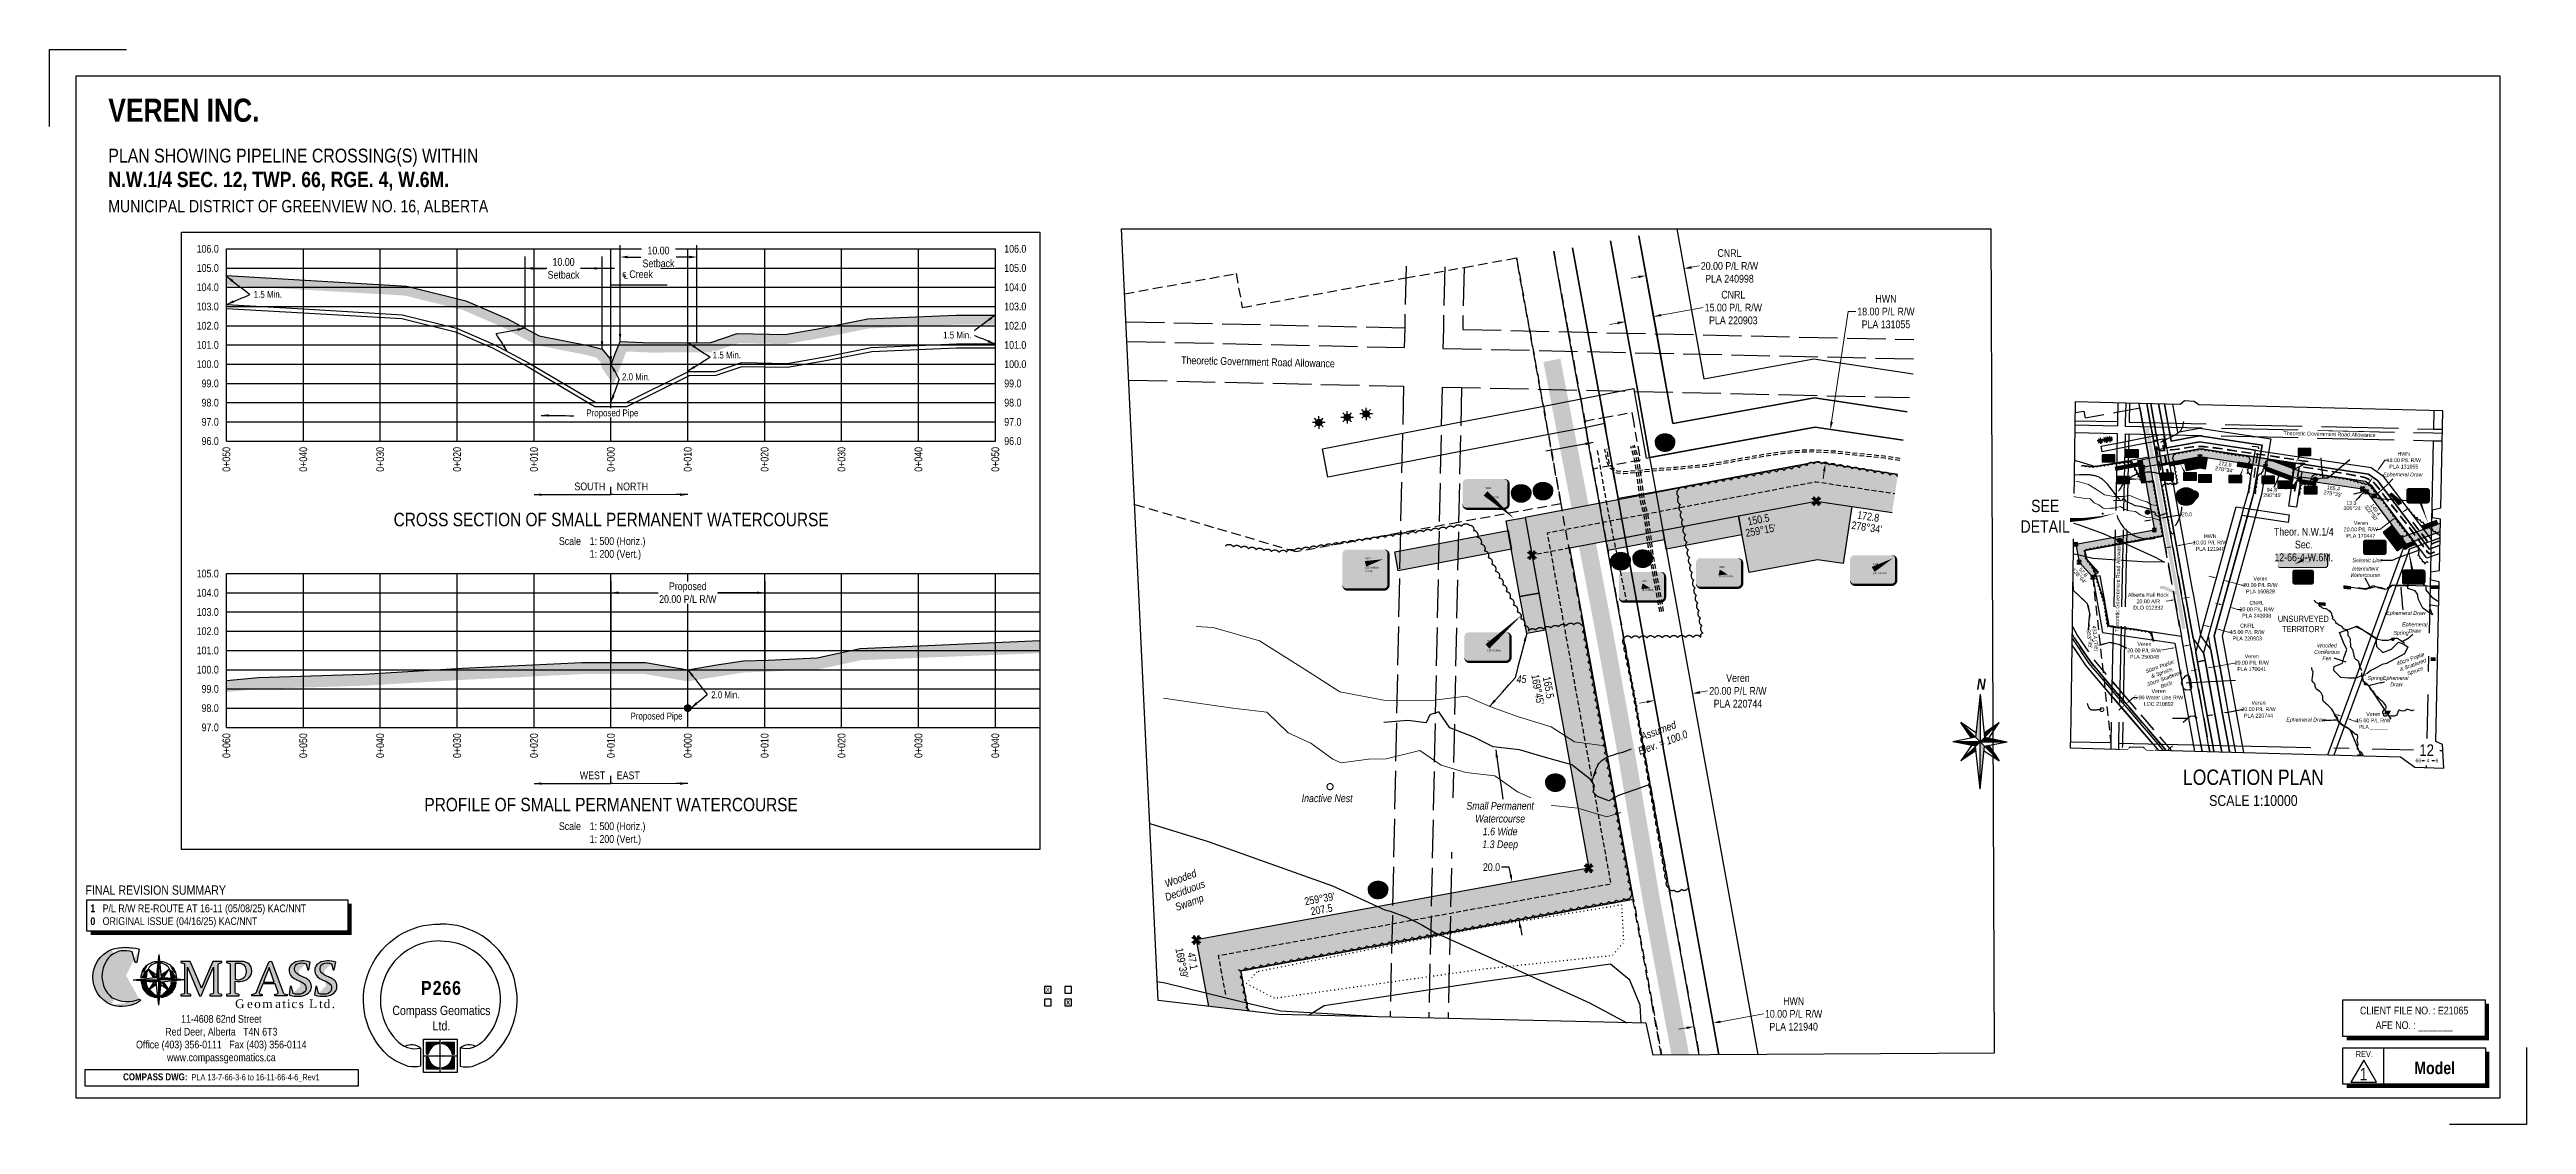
# Paper-space layout 'XING #6' of a CAD drawing. Extents: x -3191 to 29, y 454 to 1851.
# The model-space entities are those that its viewports show. They can reach past a viewport. Long polylines and large blocks are cut down to what shows.
import ezdxf
from ezdxf.enums import TextEntityAlignment as Align

# ---------------------------------------------------------------- set-up
doc = ezdxf.new("R2018")
doc.units = 0
doc.header["$LTSCALE"] = 5
doc.header["$PDSIZE"] = 0.5
for name, pattern in [('0', [1, 1, 0]), ('DASHED', [19.05, 12.7, -6.35]), ('foc-ACCESSROAD', [3.75, 2.5, -1.25]), ('foc-QUARTERLINE', [33, 25, -3, 2, -3]), ('foc-SEISMIC', [20.5, 15, -1, 0.5, -1, 0.5, -1, 0.5, -1]), ('foc-TIELINE', [1.875, 1.25, -0.625]), ('foc-TOPO', [1, 0.2, -0.8]), ('foc-TOPO-ephemeral', [6.25, 3.125, -0.625, 0.625, -0.625, 0.625, -0.625]), ('foc-TRAV', [1.875, 1.25, -0.625]), ('foc-UNSURVEYED', [12.5, 10, -2.5]), ('foc-WHEELTRACKS', [2, 0.4, -1.6]), ('UG_PIPE', [1.875, 1.25, -0.625])]:
    doc.linetypes.add(name, pattern=pattern)
doc.layers.get('Defpoints').update_dxf_attribs({"color": 9})
for name, color, linetype in [('10', 1, 'Continuous'), ('9', 3, 'Continuous'), ('AS-PIPE-UG', 44, 'UG_PIPE'), ('AS-ROADS', 254, 'Continuous'), ('AS-SEISMIC', 224, 'foc-SEISMIC'), ('AS-UNDERLAY-H', 141, 'Continuous'), ('C-AR', 13, 'foc-ACCESSROAD'), ('C-RW', 13, 'Continuous'), ('C-SYMBOL', 7, 'Continuous'), ('C-WS', 13, 'foc-ACCESSROAD'), ('CG-LOGO', 7, 'Continuous'), ('CG-NORTH', 7, 'Continuous'), ('CG-NOTES', 7, 'Continuous'), ('DETAIL-T', 7, 'Continuous'), ('F-AR', 190, 'foc-ACCESSROAD'), ('F-RW', 190, 'Continuous'), ('F-WS', 190, 'foc-ACCESSROAD'), ('F-WS-S', 8, 'Continuous'), ('L-BD', 7, 'Continuous'), ('L-BD1', 253, 'Continuous'), ('L-DETAIL-T', 3, 'Continuous'), ('L-MON', 1, 'Continuous'), ('L-QSEC', 8, 'foc-QUARTERLINE'), ('L-ROAD-T', 7, 'Continuous'), ('L-SECLBL', 7, 'Continuous'), ('L-SECQ', 8, 'foc-QUARTERLINE'), ('L-TIE', 7, 'foc-TIELINE'), ('L-UNS-T', 3, 'Continuous'), ('L-USEC', 7, 'foc-UNSURVEYED'), ('P-CROSSINGS', 250, 'Continuous'), ('P-CROSSINGS-GRID', 8, 'Continuous'), ('P-CROSSINGS-GROUND', 48, 'foc-TOPO'), ('P-CROSSINGS-LINE', 3, 'Continuous'), ('P-PROPOSED', 10, 'Continuous'), ('P-PROPOSED-H', 21, 'Continuous'), ('P-TEMP-BLOCKS', 250, 'Continuous'), ('P-TEMP-H', 41, 'Continuous'), ('P-TEMP_ACCESS ROAD', 46, 'Continuous'), ('P-TEMP_LOG DECK', 46, 'Continuous'), ('P-TEMP_WORKSPACE', 46, 'Continuous'), ('P-TRAV', 4, 'foc-TRAV'), ('P-TXT', 4, 'Continuous'), ('S-T7', 7, 'Continuous'), ('T-BUSH', 110, '0'), ('T-BUSH-T', 110, 'Continuous'), ('T-CREEK', 160, 'Continuous'), ('T-DRAW', 143, 'foc-TOPO-ephemeral'), ('T-LOW-AREA', 48, 'foc-TOPO'), ('T-SLOPE', 48, 'Continuous'), ('T-TIE', 201, 'foc-TIELINE'), ('T-WATER', 160, 'Continuous'), ('T-WATER-P3', 160, 'foc-WHEELTRACKS'), ('T-WATER-T', 170, 'Continuous'), ('WETLAND', 143, 'Continuous'), ('WETLAND-T', 146, 'Continuous')]:
    doc.layers.add(name, color=color, linetype=linetype)
for name, color, linetype, lineweight in [('AS-GENERAL', 48, 'Continuous', 18), ('C-RW-T', 13, 'Continuous', 9), ('F-AR-T', 190, 'Continuous', 9), ('F-RW-T', 190, 'Continuous', 9), ('F-WS-T', 190, 'Continuous', 9), ('T-TEXT', 48, 'Continuous', 18), ('T-TIE-T', 201, 'Continuous', 18)]:
    doc.layers.add(name, color=color, linetype=linetype, lineweight=lineweight)
doc.styles.add('140', font='ARIALN.TTF', dxfattribs={"height": 15})
doc.styles.add('175L', font='ARIALN.TTF', dxfattribs={"height": 20})
doc.styles.add('80', font='ARIALN.TTF', dxfattribs={"height": 10})
doc.styles.add('80CG', font='ARIALN.TTF', dxfattribs={"height": 10})
doc.styles.add('80L', font='ARIALN.TTF', dxfattribs={"height": 10})
doc.styles.add('80LS', font='ARIALNI.TTF', dxfattribs={"height": 10})
doc.styles.add('Crossing', font='ARIALN.TTF', dxfattribs={"height": 10})
doc.styles.add('foc-LtypeFont', font='ARIALN.TTF', dxfattribs={"height": 7.35})
doc.styles.add('MtXpl_Arial_Narrow', font='ARIALNI.TTF')
doc.styles.add('SIMPLEX', font='ARIALN.TTF')
doc.styles.get("Standard").update_dxf_attribs({"font": 'ARIALN.TTF'})
doc.linetypes.add('foc-TOPO-flowdirection-NOLINE', pattern='A,0,[">",foc-LtypeFont,S=0.3,R=0,X=0,Y=-0.945],-20,[">",foc-LtypeFont,S=0.3,R=0,X=0,Y=-0.945],0', length=20)
doc.dimstyles.new('Compass 5 000', dxfattribs={"dimscale": 5, "dimtxt": 9, "dimasz": 2, "dimexe": 0.2, "dimexo": 0.0625, "dimgap": 0.5, "dimtad": 0, "dimtih": 1, "dimtoh": 1, "dimzin": 0, "dimdsep": 46, "dimtxsty": '80CG', "dimcen": 0.1, "dimse1": 1, "dimse2": 1, "dimclrd": 256, "dimclrt": 256, "dimaunit": 1, "dimadec": 4, "dimazin": 0, "dimtfac": 0.06, "dimtofl": 0, "dimtmove": 0, "dimatfit": 1, "dimfxl": 0.2, "dimtolj": 1, "dimtzin": 0, "dimlwd": -1, "dimarcsym": 0})

psp = doc.layouts.new('XING #6')

# ---------------------------------------------------------------- texts
at = {"insert": (-3114.5, 1787.3), "char_height": 9, "attachment_point": 1, "style": '80L'}
psp.add_mtext_dynamic_manual_height_columns('\\pxql;{\\fArial Narrow|b1|i0|c0|p34;\\H3.3333x;\\C14;VEREN INC.\\P}\\P{\\H2x;PLAN SHOWING PIPELINE CROSSING(S) WITHIN\\H0.11111x; \\P\\fArial Narrow|b1|i0|c0|p34;\\H9.9999x;N.W.1/4 SEC. 12, TWP. 66, RGE. 4, W.6M.}\\P{\\H0.22222x; \\P\\H8.0001x;MUNICIPAL DISTRICT OF GREENVIEW NO. 16, ALBERTA}', width=732.59, gutter_width=45, heights=[0], dxfattribs=at)
at = {"layer": 'CG-NOTES', "attachment_point": 1, "style": '80'}
for s, insert, char_height, width in [('\\pxqc;11-4608 62nd Street\\PRed Deer, Alberta   T4N 6T3\\POffice (403) 356-0111   Fax (403) 356-0114\\Pwww.compassgeomatics.ca', (-3096.5, 596.3), 10, 257.83), ('\\pxqc;{\\fArial Narrow|b1|i0|c0|p34;\\H1.125x;\\C14;COMPASS DWG:}  PLA 13-7-66-3-6 to 16-11-66-4-6_Rev1', (-3142.8, 520.5), 8, 350.451)]:
    psp.add_mtext(s, dxfattribs=dict(at, insert=insert, char_height=char_height, width=width))
at = {"layer": 'DETAIL-T', "color": 3, "insert": (-416.8, 915.4), "char_height": 20, "width": 181.619, "attachment_point": 1, "style": '80CG'}
psp.add_mtext('\\pxqc;LOCATION PLAN\\P{\\H0.7x;SCALE 1:10000}', dxfattribs=at)

msp = doc.modelspace()

# ---------------------------------------------------------------- texts
at = {"style": '80'}
for s, p in [('0+050', (414407.454, 6064476.719)), ('0+040', (414507.413, 6064476.719)), ('0+030', (414607.372, 6064476.719)), ('0+020', (414707.331, 6064476.719)), ('0+010', (414807.29, 6064476.719)), ('0+000', (414907.249, 6064476.719)), ('0+010', (415007.207, 6064476.719)), ('0+020', (415107.166, 6064476.719)), ('0+030', (415207.125, 6064476.719)), ('0+040', (415307.084, 6064476.719)), ('0+050', (415407.043, 6064476.719)), ('0+060', (414407.454, 6064104.663)), ('0+050', (414507.413, 6064104.663)), ('0+040', (414607.372, 6064104.663)), ('0+030', (414707.331, 6064104.663)), ('0+020', (414807.29, 6064104.663)), ('0+010', (414907.249, 6064104.663)), ('0+000', (415007.207, 6064104.663)), ('0+010', (415107.166, 6064104.663)), ('0+020', (415207.125, 6064104.663)), ('0+030', (415307.084, 6064104.663)), ('0+040', (415407.043, 6064104.663))]:
    msp.add_text(s, height=9.9959, rotation=90, dxfattribs=at).set_placement(p, align=Align.MIDDLE_RIGHT)
at = {"char_height": 8.9963, "attachment_point": 1, "style": '80L'}
for s, width, insert in [('1.5 Min.', 35.87266, (414442.995, 6064679.589)), ('2.0 Min.', 35.87266, (414921.731, 6064572.41)), ('2.0 Min.', 45.29212, (415037.75, 6064159.208))]:
    msp.add_mtext_dynamic_manual_height_columns(s, width=width, gutter_width=44.982, heights=[0], dxfattribs=dict(at, insert=insert))
at = {"layer": 'AS-SEISMIC', "insert": (405337.458, 6062660.132), "char_height": 9.99592, "attachment_point": 1, "style": '80L'}
msp.add_mtext_dynamic_manual_height_columns('\\pxqc;{\\fArial Narrow|b0|i1|c0|p34;Seismic Line}', width=64.70593, gutter_width=49.959, heights=[0], dxfattribs=at)
at = {"layer": 'C-SYMBOL', "color": 3, "insert": (405204.265, 6062739.382), "char_height": 19.99185, "width": 203.57327, "attachment_point": 2, "style": '175L'}
msp.add_mtext('Theor. N.W.1/4 Sec. 12-66-4-W.6M.', dxfattribs=at)
at = {"layer": 'DETAIL-T', "char_height": 9.99589, "attachment_point": 1, "style": '80L'}
for insert in [(414839.708, 6064359.339), (414839.708, 6063988.854)]:
    msp.add_mtext_dynamic_manual_height_columns('Scale^I1: 500 (Horiz.)\\P^I1: 200 (Vert.)', width=217.01587, gutter_width=44.982, heights=[0], dxfattribs=dict(at, insert=insert))
at = {"layer": 'L-BD1'}
for s, rotation, p in [('150.5', 10.758112, (406632.169, 6065489.753)), ('172.8', 351.428509, (406774.962, 6065493.894)), ("259%%D15'", 10.758112, (406634.827, 6065475.759)), ("278%%D34'", 351.428509, (406772.839, 6065479.809)), ("169%%D45'", 280.259105, (406345.296, 6065269.031)), ('165.5', 280.259105, (406359.313, 6065271.568)), ("259%%D39'", 10.350797, (406061.649, 6064996.925)), ('207.5', 10.350797, (406064.208, 6064982.913)), ("169%%D39'", 280.350797, (405882.646, 6064913.46)), ('47.1', 280.350797, (405896.659, 6064916.019)), ("278%%D34'", 351.428509, (404997.55, 6062891.09)), ('172.8', 351.428509, (404999.673, 6062905.175)), ("278%%D33'", 351.454405, (405279.368, 6062828.423)), ('165.4', 351.454405, (405281.484, 6062842.509)), ("322%%D50'", 307.17112, (405379.681, 6062778.252)), ('149.4', 307.17112, (405391.031, 6062786.858))]:
    msp.add_text(s, height=9.9959, rotation=rotation, dxfattribs=at).set_placement(p, align=Align.MIDDLE_CENTER)
for s, p in [("290%%D45'", (405122.668, 6062824.309)), ('94.8', (405121.015, 6062838.355)), ("305%%D24'", (405331.391, 6062790.519)), ('13.3', (405327.961, 6062804.287))]:
    msp.add_text(s, height=9.9959, dxfattribs=at).set_placement(p, align=Align.MIDDLE_CENTER)
at = {"layer": 'L-BD1', "style": '80L'}
for s, p in [("138%%d04'", (404620.233, 6062614.679)), ('52.8', (404630.83, 6062624.197))]:
    msp.add_text(s, height=9.9959, rotation=311.929438, dxfattribs=at).set_placement(p, align=Align.MIDDLE)
at = {"layer": 'L-DETAIL-T', "char_height": 17.49281, "attachment_point": 2, "rotation": 0, "style": '140'}
for s, insert, width in [('CROSS SECTION OF SMALL PERMANENT WATERCOURSE', (414907.616, 6064391.2), 564.65804), ('PROFILE OF SMALL PERMANENT WATERCOURSE', (414907.616, 6064020.715), 484.52046)]:
    msp.add_mtext(s, dxfattribs=dict(at, insert=insert, width=width))
at = {"layer": 'L-UNS-T', "color": 3, "insert": (405203.272, 6062489.538), "char_height": 15.99348, "attachment_point": 5, "style": '80L'}
msp.add_mtext_dynamic_manual_height_columns('\\pxqc;UNSURVEYED TERRITORY', width=126.31028, gutter_width=47.461, heights=[0], dxfattribs=at)
at = {"layer": 'S-T7', "style": '80'}
for s, p in [('106.0', (414397.545, 6064734.281)), ('105.0', (414397.545, 6064709.291)), ('104.0', (414397.545, 6064684.302)), ('103.0', (414397.545, 6064659.312)), ('102.0', (414397.545, 6064634.322)), ('101.0', (414397.545, 6064609.333)), ('100.0', (414397.545, 6064584.343)), ('99.0', (414397.545, 6064559.353)), ('98.0', (414397.545, 6064534.363)), ('97.0', (414397.545, 6064509.374)), ('96.0', (414397.545, 6064484.384)), ('105.0', (414397.545, 6064312.245)), ('104.0', (414397.545, 6064287.256)), ('103.0', (414397.545, 6064262.266)), ('102.0', (414397.545, 6064237.276)), ('101.0', (414397.545, 6064212.286)), ('100.0', (414397.545, 6064187.297)), ('99.0', (414397.545, 6064162.307)), ('98.0', (414397.545, 6064137.317)), ('97.0', (414397.545, 6064112.328))]:
    msp.add_text(s, height=9.9959, dxfattribs=at).set_placement(p, align=Align.MIDDLE_RIGHT)
for s, p in [('106.0', (415418.656, 6064734.281)), ('105.0', (415418.656, 6064709.291)), ('104.0', (415418.656, 6064684.302)), ('103.0', (415418.656, 6064659.312)), ('102.0', (415418.656, 6064634.322)), ('101.0', (415418.656, 6064609.333)), ('99.0', (415418.656, 6064559.353)), ('100.0', (415418.656, 6064584.343)), ('98.0', (415418.656, 6064534.363)), ('97.0', (415418.656, 6064509.374)), ('96.0', (415418.656, 6064484.384))]:
    msp.add_text(s, height=9.9959, dxfattribs=at).set_placement(p, align=Align.MIDDLE_LEFT)
at = {"layer": 'T-BUSH-T', "insert": (405480.695, 6062403.897), "char_height": 9.99592, "width": 68.42918, "attachment_point": 2, "rotation": 20, "style": '80LS'}
msp.add_mtext('40cm Poplar\\P& Scattered Spruce', dxfattribs=at)
at = {"layer": 'T-TEXT', "insert": (406038.072, 6065132.593), "char_height": 9.99589, "attachment_point": 1, "style": '80L'}
msp.add_mtext_dynamic_manual_height_columns('\\pxqc;{\\fArial Narrow|b0|i1|c0|p34;Inactive Nest}', width=66.74377, gutter_width=124.897, heights=[0], dxfattribs=at)
at = {"layer": 'T-TIE-T', "style": '80LS'}
msp.add_text('19', height=9.9959, rotation=13.154577, dxfattribs=at).set_placement((405901.488, 6064812.827), align=Align.MIDDLE_CENTER)
at = {"layer": 'T-TIE-T', "insert": (406317.609, 6065287.463), "char_height": 9.99589, "attachment_point": 1, "style": '80L'}
msp.add_mtext_dynamic_manual_height_columns('\\pxqc;{\\fArial Narrow|b0|i1|c0|p34;45}', width=13.02098, gutter_width=124.897, heights=[0], dxfattribs=at)
at = {"layer": 'T-WATER-T', "char_height": 9.99592, "attachment_point": 1, "style": '80L'}
for s, width, gutter_width, insert in [('\\pxqc;{\\fArial Narrow|b0|i1|c0|p34;Ephemeral Draw}', 85.95699, 49.959, (405418.859, 6062883.075)), ('\\pxqc;{\\fArial Narrow|b0|i1|c0|p34;Intermittent\\PWatercourse}', 57.80844, 49.986, (405335.417, 6062638.38)), ('\\pxqc;{\\fArial Narrow|b0|i1|c0|p34;Ephemeral Draw}', 85.95728, 49.986, (405166.91, 6062245.856))]:
    msp.add_mtext_dynamic_manual_height_columns(s, width=width, gutter_width=gutter_width, heights=[0], dxfattribs=dict(at, insert=insert))
at = {"layer": 'WETLAND-T', "style": '80L'}
for s, insert, char_height, width, attachment_point, rotation in [('\\pxqc;{\\fArial Narrow|b0|i1|c0|p34;Wooded Deciduous Swamp}', (405853.734, 6065018.916), 9.99589, 54.17731, 1, 20), ('{\\fArial Narrow|b0|i1|c0|p34;Wooded Coniferous Fen}', (405264.478, 6062438.591), 9.99592, 37.79073, 2, 0.024768)]:
    msp.add_mtext(s, dxfattribs=dict(at, insert=insert, char_height=char_height, width=width, attachment_point=attachment_point, rotation=rotation))
at = {"layer": 'WETLAND-T', "insert": (405561.398, 6062524.433), "char_height": 9.99589, "attachment_point": 1, "style": '80L'}
msp.add_mtext_dynamic_manual_height_columns('\\pxqc;{\\fArial Narrow|b0|i1|c0|p34;Garaminoid Marsh}', width=59.85029, gutter_width=49.979, heights=[0], dxfattribs=at)

# ---------------------------------------------------------------- blocks, each defined once
blk = doc.blocks.new('*U184')
for p, q in [((-3119.9, 1297), (-3119.9, 1297)), ((100, -100), (100, -100))]:
    blk.add_line(p, q)
at = {"color": 2}
blk.add_lwpolyline([(-3085.1, 1263), (65.3, 1263), (65.3, -66), (-3085.1, -66)], close=True, dxfattribs=at)
at = {"layer": 'Defpoints', "ltscale": 5}
for p, q in [((-3119.9, 1297), (-3019.9, 1297)), ((-3119.9, 1197), (-3119.9, 1297)), ((100, 0), (100, -100)), ((100, -100), (0, -100))]:
    blk.add_line(p, q, dxfattribs=at)
blk = doc.blocks.new('cg-north')
at = {"linetype": 'Continuous'}
for points in [[(-0.3, 62), (-6.2, 6), (-0.3, 0.1)], [(-0.3, 0.1), (-35.5, 0.1), (-6.2, -5.8)], [(-25.2, 25), (-11.6, 4.9), (-6.2, 6)], [(5.6, 6), (-0.3, 0.1), (34.9, 0.1)], [(5.6, -5.8), (-0.3, 0.1), (-0.3, -61.7)], [(24.6, 25), (5, 11.8), (5.6, 6)], [(-5.6, -11.5), (-6.2, -5.8), (-25.2, -24.8)], [(11, -4.7), (5.6, -5.8), (24.6, -24.8)]]:
    blk.add_hatch(color=14, dxfattribs=at).paths.add_polyline_path(points)
at = {"color": 14, "linetype": 'Continuous'}
for p, q in [((-0.3, 62), (-6.2, 6)), ((-0.3, 62), (-0.3, 0.1)), ((-0.3, 62), (5.6, 6)), ((-6.2, 6), (-35.5, 0.1)), ((-0.3, 0.1), (-35.5, 0.1)), ((-6.2, -5.8), (-35.5, 0.1)), ((-0.3, 0.1), (-25.2, 25)), ((-11.6, 4.9), (-25.2, 25)), ((-5.6, 11.8), (-25.2, 25)), ((-0.3, 0.1), (-25.2, -24.8)), ((-0.3, 0.1), (24.6, 25)), ((-0.3, 0.1), (24.6, -24.8)), ((-0.3, -61.7), (-0.3, 0.1)), ((-0.3, 0.1), (34.9, 0.1)), ((5, 11.8), (24.6, 25)), ((5.6, 6), (34.9, 0.1)), ((5.6, -5.8), (34.9, 0.1)), ((11, 4.9), (24.6, 25)), ((-11.6, -4.7), (-25.2, -24.8)), ((-5.6, -11.5), (-25.2, -24.8)), ((-0.3, -61.7), (-6.2, -5.8)), ((-0.3, -61.7), (5.6, -5.8)), ((5, -11.5), (24.6, -24.8)), ((10.9, -4.5), (11, -4.7)), ((11, -4.7), (24.6, -24.8))]:
    blk.add_line(p, q, dxfattribs=at)
at = {"color": 14, "linetype": 'Continuous', "insert": (-10.2, 82), "char_height": 14, "width": 22.782, "attachment_point": 1, "style": '80CG'}
blk.add_mtext('\\pxqc;{\\fArial Narrow|b1|i1|c0|p34;N}', dxfattribs=at)
blk = doc.blocks.new('STAMP')
at = {"linetype": 'Continuous'}
h = blk.add_hatch(color=256, dxfattribs=at)
h.dxf.hatch_style = 1
h.paths.add_polyline_path([(-3.5, -57.3), (-3.5, -55.2), (-19.4, -55.2), (-19.4, -70.8), (-17, -70.8, -0.341095)])
h.paths.add_polyline_path([(14.1, -70.8), (16.5, -70.8), (16.5, -55.2), (0.5, -55.2), (0.5, -57.3, -0.341095)])
h.paths.add_polyline_path([(0.5, -88.4), (0.5, -90.4), (16.5, -90.4), (16.5, -74.8), (14.1, -74.8, -0.341095)])
h.paths.add_polyline_path([(-17, -74.8), (-19.4, -74.8), (-19.4, -90.4), (-3.5, -90.4), (-3.5, -88.4, -0.341095)])
for p, q in [((-3.5, -57.3), (-3.5, -55.2)), ((-1.5, -94.4), (-1.5, -51.2)), ((0.5, -57.3), (0.5, -55.2)), ((-23.4, -72.8), (20.5, -72.8)), ((-19.4, -70.8), (-17, -70.8)), ((-19.4, -74.8), (-17, -74.8)), ((-3.5, -90.4), (-3.5, -88.4)), ((0.5, -90.4), (0.5, -88.4)), ((14.1, -70.8), (16.5, -70.8)), ((14.1, -74.8), (16.5, -74.8))]:
    blk.add_line(p, q, dxfattribs=at)
at = {"linetype": 'Continuous', "flags": 128}
for points in [[(-1.5, 76.4, 0.665153), (-58.4, -52.5, 0.284669), (-27.2, -62.8), (-27.2, -86.2, -0.121434), (-43, -86.6, -0.034119), (-55.1, -81.5, -0.115846), (-74.8, -67.2, -0.661414), (-1.5, 98.4, 0.661414)], [(-1.5, 76.4, -0.665153), (55.5, -52.5, -0.284669), (24.2, -62.8), (24.2, -86.2, 0.121434), (40.1, -86.6, 0.034119), (52.2, -81.5, 0.115846), (71.9, -67.2, 0.661414), (-1.5, 98.4, -0.661414)]]:
    blk.add_lwpolyline(points, format="xyb", dxfattribs=at)
at = {"linetype": 'Continuous'}
blk.add_lwpolyline([(20.5, -94.4), (-23.4, -94.4), (-23.4, -51.2), (20.5, -51.2)], close=True, dxfattribs=at)
for points in [[(-19.4, -70.8), (-19.4, -55.2), (-3.5, -55.2)], [(0.5, -55.2), (16.5, -55.2), (16.5, -70.8)], [(-3.5, -90.4), (-19.4, -90.4), (-19.4, -74.8)], [(16.5, -74.8), (16.5, -90.4), (0.5, -90.4)]]:
    blk.add_lwpolyline(points, dxfattribs=at)
for centre, radius, start, end in [((-38.8, -76.5), 18, 49.7767, 119.1818), ((-1.5, -72.8), 15.7, 97.3315, 172.6685), ((-1.5, -72.8), 15.7, 7.3315, 82.6685), ((35.9, -76.5), 18, 60.8182, 130.2233), ((-1.5, -72.8), 15.7, 187.3315, 262.6685), ((-1.5, -72.8), 15.7, 277.3315, 352.6685)]:
    blk.add_arc(centre, radius, start, end, dxfattribs=at)
at = {"linetype": 'Continuous', "attachment_point": 5, "style": '80CG'}
for s, width, insert, char_height in [('{\\fArial Narrow|b1|i0|c0|p34;\\T1.1;P266}', 51.54, (0, 15.2), 18), ('\\pxqc;Compass Geomatics\\PLtd.', 127.184, (0, -24), 12)]:
    blk.add_mtext_dynamic_manual_height_columns(s, width=width, gutter_width=45, heights=[0], dxfattribs=dict(at, insert=insert, char_height=char_height))
blk = doc.blocks.new('c_logo')
h = blk.add_hatch(color=256)
edge = h.paths.add_edge_path()
edge.add_arc((-141.8, -18.9), 63, 74.1661, 107.5113, ccw=False)
edge.add_line((-124.6, 41.7), (-127.8, 24.4))
edge.add_line((-127.8, 24.4), (-129.9, 24.3))
edge.add_line((-129.9, 24.3), (-133.7, 38))
edge.add_arc((-143.5, 10.5), 29.1, 70.3832, 129.1598)
edge.add_arc((-136.2, 6.6), 36.9, 134.0613, 228.3206)
edge.add_arc((-139.8, 16.8), 43.2, 241.0325, 291.7344)
edge.add_line((-123.8, -23.3), (-123.3, -25.7))
edge.add_arc((-147.3, 10.4), 43.4, 251.5179, 303.5841, ccw=False)
edge.add_arc((-146.1, 5.2), 38.8, 112.1026, 247.4698, ccw=False)
at = {"linetype": 'Continuous'}
for points in [[(-99.4, 34.7), (-102.5, 4.9), (-99.4, 1.7)], [(-99.4, 1.7), (-132.4, 1.7), (-102.5, -1.4)], [(-112.7, 15), (-105.6, 4.5), (-102.5, 4.9)], [(-96.3, 4.9), (-99.4, 1.7), (-66.4, 1.7)], [(-96.3, -1.4), (-99.4, 1.7), (-99.4, -31.3)], [(-86.1, 15), (-96.6, 7.9), (-96.3, 4.9)], [(-102.2, -4.5), (-102.5, -1.4), (-112.7, -11.6)], [(-93.2, -1.1), (-96.3, -1.4), (-86.1, -11.6)]]:
    blk.add_hatch(color=14, dxfattribs=at).paths.add_polyline_path(points)
h = blk.add_hatch(color=256)
edge = h.paths.add_edge_path()
edge.add_arc((-89, 1.8), 33.4, 166.6682, 175.6601, ccw=False)
edge.add_arc((-102.3, 5.6), 19.6, 121.6531, 168.6953, ccw=False)
edge.add_arc((-99.6, 0.9), 25, 95.0736, 121.1383, ccw=False)
edge.add_line((-101.8, 25.8), (-102.1, 23.3))
edge.add_arc((-99.9, 6.4), 17.1, 97.444, 127.0912)
edge.add_arc((-98.7, 8.4), 16.4, 134.7148, 171.0442)
edge.add_arc((-73.8, 3.2), 41.8, 169.3159, 177.5034)
edge.add_line((-115.5, 5), (-122.3, 4.3))
h = blk.add_hatch(color=256)
edge = h.paths.add_edge_path()
edge.add_arc((-99.1, 0.9), 25, 58.8617, 85.0803, ccw=False)
edge.add_arc((-96.4, 5.6), 19.6, 11.3047, 58.3469, ccw=False)
edge.add_arc((-109.7, 1.8), 33.4, 4.3278, 13.3318, ccw=False)
edge.add_line((-76.4, 4.3), (-83.2, 5))
edge.add_arc((-124.9, 3.2), 41.8, 2.487, 10.6841)
edge.add_arc((-100.1, 8.4), 16.4, 8.9558, 45.2852)
edge.add_arc((-98.8, 6.4), 17.1, 52.9088, 82.7833)
edge.add_line((-96.7, 23.3), (-97, 25.8))
h = blk.add_hatch(color=256)
edge = h.paths.add_edge_path()
edge.add_line((-48.6, 2.5), (-58.3, 25.6))
edge.add_line((-58.3, 25.6), (-70.6, 25.6))
edge.add_line((-70.6, 25.6), (-70.6, 24.2))
edge.add_line((-70.6, 24.2), (-66.8, 23))
edge.add_arc((-67.2, 21.6), 1.5, 0, 72.6157, ccw=False)
edge.add_line((-65.7, 21.6), (-65.7, 2.5))
edge.add_line((-65.7, 2.5), (-65.7, -14.9))
edge.add_arc((-67.2, -14.9), 1.5, -73.424, 0, ccw=False)
edge.add_line((-66.8, -16.3), (-70.5, -17.4))
edge.add_line((-70.5, -17.4), (-70.5, -18.9))
edge.add_line((-70.5, -18.9), (-57.6, -18.9))
edge.add_line((-57.6, -18.9), (-57.6, -17.5))
edge.add_line((-57.6, -17.5), (-61.1, -16.4))
edge.add_arc((-60.6, -15), 1.5, 180, 252.4646, ccw=False)
edge.add_line((-62.1, -15), (-62.1, 2.5))
edge.add_line((-62.1, 2.5), (-62.1, 18.4))
edge.add_line((-62.1, 18.4), (-46.4, -18.9))
edge.add_line((-46.4, -18.9), (-44.1, -18.9))
edge.add_line((-44.1, -18.9), (-35, 2.5))
edge.add_line((-35, 2.5), (-28.3, 18.3))
edge.add_line((-28.3, 18.3), (-28.3, 2.5))
edge.add_line((-28.3, 2.5), (-28.3, -15))
edge.add_arc((-29.8, -15), 1.5, -73.424, 0, ccw=False)
edge.add_line((-29.4, -16.4), (-32.7, -17.4))
edge.add_line((-32.7, -17.4), (-32.7, -18.9))
edge.add_line((-32.7, -18.9), (-17.3, -18.9))
edge.add_line((-17.3, -18.9), (-17.3, -17.5))
edge.add_line((-17.3, -17.5), (-21, -16.3))
edge.add_arc((-20.5, -14.9), 1.5, 180, 252.4646, ccw=False)
edge.add_line((-22, -14.9), (-22, 2.5))
edge.add_line((-22, 2.5), (-22, 21.7))
edge.add_arc((-20.5, 21.7), 1.5, 107.3843, 180, ccw=False)
edge.add_line((-21, 23.1), (-17.4, 24.2))
edge.add_line((-17.4, 24.2), (-17.4, 25.6))
edge.add_line((-17.4, 25.6), (-29.1, 25.6))
edge.add_line((-29.1, 25.6), (-38.8, 2.5))
edge.add_line((-38.8, 2.5), (-43.7, -9.1))
edge.add_line((-43.7, -9.1), (-48.6, 2.5))
h = blk.add_hatch(color=256)
h.paths.add_polyline_path([(7.6, 25.6), (-11.1, 25.6), (-11.1, 24.2), (-7.3, 23, -0.326805), (-6.3, 21.6), (-6.3, -14.9, -0.331803), (-7.4, -16.3), (-11.1, -17.4), (-11.1, -18.9), (5.3, -18.9), (5.3, -17.5), (1, -16.2, -0.327162), (0, -14.7), (0, 0, 0.135693), (12.6, 1, 0.518306), (18.8, 21.8, 0.201798)])
h.paths.add_polyline_path([(0, 22.9, -0.05909), (7.3, 22.8, -0.236459), (13.3, 18.7, -0.297964), (11.9, 5.1, -0.269959), (0.5, 2.5, -0.011455), (0, 2.6)], flags=16)
h = blk.add_hatch(color=256)
h.paths.add_polyline_path([(47.4, 26.1), (44.1, 25.8), (34.4, 2.5), (27.1, -15, -0.225541), (25.7, -16.2), (21.8, -17.4), (21.8, -18.9), (34.7, -18.9), (35.3, -18.9), (35.3, -17.5), (32.4, -16.6, -0.43446), (31.4, -14.6), (35.8, -3.6), (51.8, -3.6), (55.7, -14.5, -0.430441), (54.7, -16.5), (51.5, -17.4), (51.5, -18.9), (67.8, -18.9), (67.8, -17.5), (63.9, -16.3, -0.232291), (62.4, -14.9), (56.1, 2.5)])
h.paths.add_polyline_path([(44.1, 17.7), (49.6, 2.5), (50.9, -1.1), (36.8, -1.1), (38.2, 2.5)], flags=16)
h = blk.add_hatch(color=256)
edge = h.paths.add_edge_path()
edge.add_arc((103.3, 50.8), 54.1, 243.1997, 248.1345)
edge.add_arc((69.9, -30.2), 33.5, 55.7647, 66.7239, ccw=False)
edge.add_arc((84.5, -9), 7.7, -65.6478, 57.1428, ccw=False)
edge.add_arc((81.8, 0.7), 17.7, 248.3428, 289.4425, ccw=False)
edge.add_line((75.3, -15.8), (73.1, -6.7))
edge.add_line((73.1, -6.7), (71.7, -6.9))
edge.add_line((71.7, -6.9), (70.1, -17.8))
edge.add_arc((81.2, 14.2), 33.9, 250.8905, 281.4155)
edge.add_arc((84.6, -3.1), 16.2, 281.7683, 321.9948)
edge.add_arc((87.3, -7), 11.8, 328.8789, 398.35)
edge.add_arc((79.7, -17.6), 24.7, 46.7096, 54.4302)
edge.add_arc((79.7, -17.6), 24.7, 54.4302, 70.3091)
edge.add_arc((139.4, 119.6), 125, 243.6166, 245.7228, ccw=False)
edge.add_arc((89.5, 20.6), 14.2, 223.2297, 246.3738, ccw=False)
edge.add_arc((84.7, 16.1), 7.62, 121.2723, 223.353, ccw=False)
edge.add_arc((86.6, 7.5), 16.2, 69.6826, 111.1397, ccw=False)
edge.add_line((92.2, 22.7), (94.3, 14.7))
edge.add_line((94.3, 14.7), (95.6, 14.9))
edge.add_line((95.6, 14.9), (97.6, 24.9))
edge.add_arc((87.2, -14.4), 40.7, 75.2956, 91.6843)
edge.add_arc((86, 5.6), 20.7, 89.7518, 117.221)
edge.add_arc((80.5, 14.4), 10.4, 112.8657, 186.9967)
edge.add_arc((81.9, 14.2), 11.8, 185.0082, 240.0685)
edge.add_arc((103.3, 50.8), 54.1, 239.829, 243.1997)
h = blk.add_hatch(color=256)
edge = h.paths.add_edge_path()
edge.add_arc((136.5, 50.8), 54.1, 243.1997, 248.1345)
edge.add_arc((103.1, -30.2), 33.5, 55.7647, 66.7239, ccw=False)
edge.add_arc((117.7, -9), 7.7, -65.6478, 57.1428, ccw=False)
edge.add_arc((115, 0.7), 17.7, 248.3428, 289.4425, ccw=False)
edge.add_line((108.5, -15.8), (106.3, -6.7))
edge.add_line((106.3, -6.7), (104.8, -6.9))
edge.add_line((104.8, -6.9), (103.3, -17.8))
edge.add_arc((114.4, 14.2), 33.9, 250.8905, 281.4155)
edge.add_arc((117.8, -3.1), 16.2, 281.7683, 321.9948)
edge.add_arc((120.5, -7), 11.8, 328.8789, 398.35)
edge.add_arc((112.8, -17.6), 24.7, 46.7096, 54.4302)
edge.add_arc((112.8, -17.6), 24.7, 54.4302, 70.3091)
edge.add_arc((172.5, 119.6), 125, 243.6166, 245.7228, ccw=False)
edge.add_arc((122.7, 20.6), 14.2, 223.2297, 246.3738, ccw=False)
edge.add_arc((117.9, 16.1), 7.62, 121.2723, 223.353, ccw=False)
edge.add_arc((119.8, 7.5), 16.2, 69.6826, 111.1397, ccw=False)
edge.add_line((125.4, 22.7), (127.5, 14.7))
edge.add_line((127.5, 14.7), (128.8, 14.9))
edge.add_line((128.8, 14.9), (130.8, 24.9))
edge.add_arc((120.4, -14.4), 40.7, 75.2956, 91.6843)
edge.add_arc((119.2, 5.6), 20.7, 89.7518, 117.221)
edge.add_arc((113.7, 14.4), 10.4, 112.8657, 186.9967)
edge.add_arc((115.1, 14.2), 11.8, 185.0082, 240.0685)
edge.add_arc((136.5, 50.8), 54.1, 239.829, 243.1997)
h = blk.add_hatch(color=256)
edge = h.paths.add_edge_path()
edge.add_arc((-89, 3), 33.4, 186.7164, 193.3318)
edge.add_arc((-102.3, -0.8), 19.6, 191.3047, 238.3469)
edge.add_arc((-99.6, 3.9), 25, 238.8617, 264.5936)
edge.add_line((-102, -21), (-102.2, -18.5))
edge.add_arc((-99.9, -1.6), 17.1, 232.9088, 262.0641, ccw=False)
edge.add_arc((-98.7, -3.6), 16.4, 188.9558, 225.2852, ccw=False)
edge.add_arc((-73.8, 1.6), 41.8, 184.3813, 190.6841, ccw=False)
edge.add_line((-115.5, -1.6), (-122.2, -0.9))
h = blk.add_hatch(color=256)
edge = h.paths.add_edge_path()
edge.add_arc((-124.9, 1.6), 41.8, 349.3159, 355.6284, ccw=False)
edge.add_arc((-100.1, -3.6), 16.4, 314.7148, 351.0442, ccw=False)
edge.add_arc((-98.8, -1.6), 17.1, 277.7082, 307.0912, ccw=False)
edge.add_line((-96.5, -18.5), (-96.8, -21))
edge.add_arc((-99.1, 3.9), 25, 275.2524, 301.1383)
edge.add_arc((-96.4, -0.8), 19.6, 301.6531, 348.6953)
edge.add_arc((-109.7, 3), 33.4, 346.6682, 353.2958)
edge.add_line((-76.6, -0.9), (-83.3, -1.6))
at = {"color": 14, "linetype": 'Continuous'}
for p, q in [((-99.4, 34.7), (-102.5, 4.9)), ((-99.4, 34.7), (-99.4, 1.7)), ((-99.4, 34.7), (-96.3, 4.9)), ((-132.4, 1.7), (-102.5, 4.9)), ((-132.4, 1.7), (-102.5, -1.4)), ((-132.4, 1.7), (-99.4, 1.7)), ((-99.4, 1.7), (-112.7, 15)), ((-105.6, 4.5), (-112.7, 15)), ((-102.2, 7.9), (-112.7, 15)), ((-99.4, 1.7), (-112.7, -11.6)), ((-99.4, 1.7), (-86.1, 15)), ((-66.4, 1.7), (-99.4, 1.7)), ((-99.4, 1.7), (-86.1, -11.6)), ((-99.4, -31.3), (-99.4, 1.7)), ((-96.6, 7.9), (-86.1, 15)), ((-66.4, 1.7), (-96.3, 4.9)), ((-66.4, 1.7), (-96.3, -1.4)), ((-93.2, 4.5), (-86.1, 15)), ((-105.6, -1.1), (-112.7, -11.6)), ((-102.2, -4.5), (-112.7, -11.6)), ((-99.4, -31.3), (-102.5, -1.4)), ((-99.4, -31.3), (-96.3, -1.4)), ((-96.6, -4.5), (-86.1, -11.6)), ((-93.2, -1.1), (-86.1, -11.6))]:
    blk.add_line(p, q, dxfattribs=at)
at = {"flags": 128}
for points in [[(-160.8, 41.1, -0.146532), (-124.6, 41.7), (-127.8, 24.4), (-129.9, 24.3), (-133.7, 38, 0.262236), (-161.9, 33.1, 0.436158), (-160.8, -21, 0.22491), (-123.8, -23.3), (-123.3, -25.7, -0.231173), (-161, -30.7, -0.670499)], [(-122.3, 4.3, -0.039254), (-121.5, 9.5, -0.208192), (-112.6, 22.3, -0.114221), (-101.8, 25.8), (-102.1, 23.3, 0.130087), (-110.2, 20, 0.159858), (-114.8, 10.9, 0.03574), (-115.5, 5)], [(-97, 25.8, -0.114902), (-86.2, 22.3, -0.208192), (-77.2, 9.5, -0.039307), (-76.4, 4.3), (-83.2, 5, 0.035782), (-83.9, 10.9, 0.159858), (-88.5, 20, 0.131095), (-96.7, 23.3)], [(-48.6, 2.5), (-58.3, 25.6), (-70.6, 25.6), (-70.6, 24.2), (-66.8, 23, -0.327892), (-65.7, 21.6), (-65.7, 2.5), (-65.7, -14.9, -0.331803), (-66.8, -16.3), (-70.5, -17.4), (-70.5, -18.9), (-57.6, -18.9), (-57.6, -17.5), (-61.1, -16.4, -0.327162), (-62.1, -15), (-62.1, 2.5), (-62.1, 18.4), (-46.4, -18.9), (-44.1, -18.9), (-35, 2.5), (-28.3, 18.3), (-28.3, 2.5), (-28.3, -15, -0.331803), (-29.4, -16.4), (-32.7, -17.4), (-32.7, -18.9), (-17.3, -18.9), (-17.3, -17.5), (-21, -16.3, -0.327162), (-22, -14.9), (-22, 2.5), (-22, 21.7, -0.327892), (-21, 23.1), (-17.4, 24.2), (-17.4, 25.6), (-29.1, 25.6), (-38.8, 2.5), (-43.7, -9.1)], [(78.9, 2.5, 0.021535), (83.1, 0.5, -0.047855), (88.7, -2.5, -0.593701), (87.7, -16, -0.181278), (75.3, -15.8), (73.1, -6.7), (71.7, -6.9), (70.1, -17.8, 0.133984), (87.9, -19, 0.177346), (97.4, -13.1, 0.312763), (96.6, 0.4, 0.0337), (94, 2.5, 0.069396), (88, 5.6, -0.00919), (83.8, 7.6, -0.10133), (79.2, 10.9, -0.477408), (80.8, 22.6, -0.18289), (92.2, 22.7), (94.3, 14.7), (95.6, 14.9), (97.6, 24.9, 0.071631), (86.1, 26.3, 0.120434), (76.5, 24, 0.335231), (70.2, 13.1, 0.244978), (76.1, 4, 0.014709)], [(112.1, 2.5, 0.021535), (116.3, 0.5, -0.047855), (121.9, -2.5, -0.593701), (120.9, -16, -0.181278), (108.5, -15.8), (106.3, -6.7), (104.8, -6.9), (103.3, -17.8, 0.133984), (121.1, -19, 0.177346), (130.6, -13.1, 0.312763), (129.8, 0.4, 0.0337), (127.2, 2.5, 0.069396), (121.2, 5.6, -0.00919), (117, 7.6, -0.10133), (112.4, 10.9, -0.477408), (113.9, 22.6, -0.18289), (125.4, 22.7), (127.5, 14.7), (128.8, 14.9), (130.8, 24.9, 0.071631), (119.2, 26.3, 0.120434), (109.7, 24, 0.335231), (103.4, 13.1, 0.244978), (109.3, 4, 0.014709)], [(-122.2, -0.9, 0.028873), (-121.5, -4.7, 0.208192), (-112.6, -17.5, 0.11275), (-102, -21), (-102.2, -18.5, -0.127905), (-110.2, -15.2, -0.159858), (-114.8, -6.1, -0.027508), (-115.5, -1.6)], [(-83.3, -1.6, -0.02755), (-83.9, -6.1, -0.159858), (-88.5, -15.2, -0.128915), (-96.5, -18.5), (-96.8, -21, 0.113431), (-86.2, -17.5, 0.208192), (-77.2, -4.7, 0.028926), (-76.6, -0.9)]]:
    blk.add_lwpolyline(points, format="xyb", close=True, dxfattribs=at)
for points in [[(-11.1, -18.9), (5.3, -18.9), (5.3, -17.5), (1, -16.2, -0.327162), (0, -14.7), (0, 0, 0.135693), (12.6, 1, 0.518306), (18.8, 21.8, 0.201798), (7.6, 25.6), (-11.1, 25.6), (-11.1, 24.2), (-7.3, 23, -0.326805), (-6.3, 21.6), (-6.3, -14.9, -0.331803), (-7.4, -16.3), (-11.1, -17.4), (-11.1, -18.9), (1.8, -18.9)], [(0.5, 2.5, 0.269959), (11.9, 5.1, 0.297964), (13.3, 18.7, 0.236459), (7.3, 22.8, 0.05909), (0, 22.9), (0, 2.6, 0.011455), (0.5, 2.5, 0.011455)], [(34.7, -18.9), (21.8, -18.9), (21.8, -17.4), (25.7, -16.2, 0.225541), (27.1, -15), (34.4, 2.5), (44.1, 25.8), (47.4, 26.1), (56.1, 2.5), (62.4, -14.9, 0.232291), (63.9, -16.3), (67.8, -17.5), (67.8, -18.9), (51.5, -18.9), (51.5, -17.4), (54.7, -16.5, 0.430441), (55.7, -14.5), (51.8, -3.6), (35.8, -3.6), (31.4, -14.6, 0.43446), (32.4, -16.6), (35.3, -17.5), (35.3, -18.9), (21.8, -18.9)]]:
    blk.add_lwpolyline(points, format="xyb", dxfattribs=at)
blk.add_lwpolyline([(50.9, -1.1), (49.6, 2.5), (44.1, 17.7), (38.2, 2.5), (36.8, -1.1)], close=True, dxfattribs=at)
at = {"insert": (0, -23.7), "char_height": 11.25, "width": 132.416, "attachment_point": 1, "style": '80CG'}
blk.add_mtext('{\\fBook Antiqua|b0|i0|c0|p18;\\T1.25;Geomatics Ltd.}', dxfattribs=at)
blk = doc.blocks.new('FileNumbers')
at = {"layer": 'CG-NOTES', "flags": 128}
blk.add_lwpolyline([(0, -47.4), (0, 0), (185.1, 0), (185.1, -47.4)], close=True, dxfattribs=at)
at = {"layer": 'CG-NOTES', "const_width": 5, "flags": 128}
blk.add_lwpolyline([(187.6, -5), (187.6, -49.9), (5, -49.9)], dxfattribs=at)
at = {"layer": 'CG-NOTES', "char_height": 10, "attachment_point": 5, "style": '80'}
for s, width, insert in [('CLIENT FILE NO. : E21065', 184.776, (92.7, -13.9)), ('AFE NO. : _______', 184.866, (92.7, -34.3))]:
    blk.add_mtext_dynamic_manual_height_columns(s, width=width, gutter_width=45, heights=[0], dxfattribs=dict(at, insert=insert))
blk = doc.blocks.new('*U33')
at = {"layer": 'CG-NOTES'}
for p, q in [((-339.4, 0), (0, 0)), ((-339.4, -22.4), (-339.4, 0)), ((0, 0), (0, -22.4)), ((-339.4, -40.7), (-339.4, -22.4)), ((0, -22.4), (0, -40.7)), ((0, -40.7), (-339.4, -40.7))]:
    blk.add_line(p, q, dxfattribs=at)
at = {"layer": 'CG-NOTES', "const_width": 5, "flags": 128}
for points in [[(2.5, -22.5), (2.5, -43.2), (-334.4, -43.2)], [(2.5, -22.5), (2.5, -5)]]:
    blk.add_lwpolyline(points, dxfattribs=at)
at = {"insert": (-341.1, 18.5), "char_height": 12, "attachment_point": 1, "style": '80L'}
blk.add_mtext_dynamic_manual_height_columns('{\\C14;FINAL REVISION SUMMARY}', width=182.551, gutter_width=45, heights=[0], dxfattribs=at)
blk = doc.blocks.new('*U220')
at = {"layer": 'CG-NOTES'}
blk.add_blockref('*U33', (339.4, 39.9), dxfattribs=at)
at = {"layer": 'CG-NOTES', "insert": (4.6, 4), "char_height": 10, "attachment_point": 7, "style": '80'}
blk.add_mtext_dynamic_manual_height_columns('{\\fArial Narrow|b1|i0|c0|p34;\\C14;1   }P/L R/W RE-ROUTE AT 16-11{\\fArial Narrow|b1|i0|c0|p34;\\C14; }(05/08/25) KAC/NNT{\\fArial Narrow|b1|i0|c0|p34;\\C14; \\P0}   ORIGINAL ISSUE (04/16/25) KAC/NNT ', width=331.161, gutter_width=45, heights=[0], dxfattribs=at)
blk = doc.blocks.new('blk_rev_page')
blk.add_line((-56.6, 26), (-56.6, -21.3))
at = {"color": 5, "flags": 128}
blk.add_lwpolyline([(-82.4, 10.1), (-98.9, -18.5), (-65.9, -18.5)], close=True, dxfattribs=at)
at = {"layer": 'CG-NOTES', "flags": 128}
blk.add_lwpolyline([(-109.5, -21.3), (-109.5, 26), (75.9, 26), (75.9, -21.3)], close=True, dxfattribs=at)
at = {"layer": 'CG-NOTES', "const_width": 5, "flags": 128}
blk.add_lwpolyline([(78.4, 21), (78.4, -23.8), (-104.5, -23.8)], dxfattribs=at)
at = {"attachment_point": 1}
for s, width, insert, char_height, style in [('\\pxqc;REV.', 28.288, (-95.7, 22), 8, '80L'), ('\\pxqc;{\\C14;1}', 24.893, (-95, 0), 16, '80')]:
    blk.add_mtext_dynamic_manual_height_columns(s, width=width, gutter_width=45, heights=[0], dxfattribs=dict(at, insert=insert, char_height=char_height, style=style))
at = {"layer": 'CG-NOTES', "linetype": 'Continuous', "insert": (9.9, -0.2), "char_height": 16, "attachment_point": 5, "style": '80CG'}
blk.add_mtext('\\pxqc;{\\fArial Narrow|b1|i0|c0|p34;\\C14;Model}', dxfattribs=at)
blk = doc.blocks.new('*U175')
for points in [[(0, 0), (8.6, 0), (8.6, 8.6), (0, 8.6)], [(26.4, 0), (35, 0), (35, 8.6), (26.4, 8.6)]]:
    blk.add_lwpolyline(points, close=True)
at = {"insert": (4.3, 4.3), "char_height": 6, "attachment_point": 5, "style": '80'}
blk.add_mtext_dynamic_manual_height_columns('X', width=6, gutter_width=50, heights=[0], dxfattribs=at)
blk = doc.blocks.new('*U176')
for points in [[(0, 0), (8.6, 0), (8.6, 8.6), (0, 8.6)], [(26.4, 0), (35, 0), (35, 8.6), (26.4, 8.6)]]:
    blk.add_lwpolyline(points, close=True)
at = {"color": 240, "insert": (30.7, 4.3), "char_height": 6, "attachment_point": 5, "style": '80'}
blk.add_mtext_dynamic_manual_height_columns('\\pxqc;{\\fArial Narrow|b1|i0|c0|p34;X}', width=5.379, gutter_width=50, heights=[0], dxfattribs=at)
blk = doc.blocks.new('xing2')
h = blk.add_hatch(color=50)
h.dxf.hatch_style = 1
edge = h.paths.add_edge_path()
edge.add_ellipse((0, 0), major_axis=(-12.5, 0), ratio=0.816297, start_angle=0, end_angle=360)
h = blk.add_hatch(color=250)
h.dxf.hatch_style = 1
edge = h.paths.add_edge_path()
edge.add_ellipse((0, -2), major_axis=(-12.5, 0), ratio=0.816297, start_angle=0, end_angle=180)
edge.add_line((12.5, -2), (12.5, 0))
edge.add_ellipse((0, 0), major_axis=(-12.5, 0), ratio=0.816297, start_angle=0, end_angle=180, ccw=False)
edge.add_line((-12.5, 0), (-12.5, -2))
at = {"color": 250}
blk.add_ellipse((0, 0), major_axis=(-12.5, 0), ratio=0.816297, dxfattribs=at)
blk.add_ellipse((0, -2), major_axis=(-12.5, 0), ratio=0.816297, start_param=0, end_param=3.141593, dxfattribs=at)
at = {"color": 250, "style": 'Crossing'}
blk.add_attdef('CROSSING', text='', height=9, dxfattribs=at).set_placement((0.1, 0), align=Align.MIDDLE_CENTER)
at = {"color": 250, "style": 'Crossing', "flags": 1}
for tag, p in [('DESCRIPTION', (0.1, -25.8)), ('OWNER', (0.1, -12.5)), ('LOCATION', (0.1, -39.3)), ('DWG_REF', (0.1, -52.8))]:
    blk.add_attdef(tag, text='', height=9, dxfattribs=at).set_placement(p, align=Align.MIDDLE_CENTER)
blk = doc.blocks.new('L-SECLBL')
at = {"layer": '9', "color": 7}
for p, q in [((-5.1, -27.8), (-12.3, -27.8)), ((20.7, -27.8), (13.5, -27.8))]:
    blk.add_line(p, q, dxfattribs=at)
at = {"layer": '10', "color": 2, "style": 'SIMPLEX'}
blk.add_attdef('SEC', text='', height=30, dxfattribs=at).set_placement((0, 0), align=Align.MIDDLE)
at = {"layer": '10', "color": 5, "style": '80L'}
blk.add_attdef('TWP', text='', height=9.5, dxfattribs=at).set_placement((-14.4, -27.4), align=Align.MIDDLE_RIGHT)
blk.add_attdef('RGE', text='', height=9.5, dxfattribs=at).set_placement((3.6, -27.4), align=Align.MIDDLE_CENTER)
blk.add_attdef('MER', text='', height=9.5, dxfattribs=at).set_placement((23.2, -27.4), align=Align.MIDDLE_LEFT)
blk = doc.blocks.new('GAS')
h = blk.add_hatch(color=255)
h.dxf.hatch_style = 1
edge = h.paths.add_edge_path()
edge.add_arc((0, 0), 0.9, 0, 360)
for p, q in [((-0.81, 0), (-1.62, 0)), ((-0.57, 0.57), (-1.14, 1.14)), ((0, 0.81), (0, 1.62)), ((0.57, 0.57), (1.14, 1.14)), ((1.62, 0), (0.81, 0)), ((-0.57, -0.57), (-1.14, -1.14)), ((0, -0.81), (0, -1.62)), ((1.14, -1.14), (0.57, -0.57))]:
    blk.add_line(p, q)
blk.add_circle((0, 0), 0.8)
blk = doc.blocks.new('*D74')
at = {"layer": 'Defpoints', "color": 0, "transparency": 16777216}
for p in [(404844, 6062798.6), (404853.8, 6062800.4), (404873.4, 6062692.4)]:
    blk.add_point(p, dxfattribs=at)
at = {"layer": 'F-RW-T', "transparency": 16777216}
for p, q in [((404883.3, 6062694.1), (404922, 6062701.2)), ((404853.8, 6062688.8), (404843.9, 6062687))]:
    blk.add_line(p, q, dxfattribs=at)
for points in [[(404883, 6062695.8), (404883.6, 6062692.5), (404873.4, 6062692.4)], [(404853.5, 6062690.4), (404854.1, 6062687.2), (404863.6, 6062690.6)]]:
    blk.add_solid(points, dxfattribs=at)
at = {"layer": 'F-RW-T', "transparency": 16777216, "insert": (404961.1, 6062701.2), "char_height": 10, "attachment_point": 5, "style": '80CG'}
blk.add_mtext('\\A1;HWN\\P10.00 P/L R/W\\PPLA 121940', dxfattribs=at)
blk = doc.blocks.new('*D75')
at = {"layer": 'Defpoints', "color": 0, "transparency": 16777216}
for p in [(405390.1, 6062888.5), (405379.7, 6062873.8), (405394.3, 6062885.5)]:
    blk.add_point(p, dxfattribs=at)
at = {"layer": 'F-RW-T', "transparency": 16777216}
for p, q in [((405400.1, 6062893.7), (405415.3, 6062915.2)), ((405415.3, 6062915.2), (405425.3, 6062915.2)), ((405378.1, 6062862.7), (405372.3, 6062854.5))]:
    blk.add_line(p, q, dxfattribs=at)
for points in [[(405398.7, 6062894.7), (405401.4, 6062892.7), (405394.3, 6062885.5)], [(405376.7, 6062863.6), (405379.4, 6062861.7), (405383.9, 6062870.8)]]:
    blk.add_solid(points, dxfattribs=at)
at = {"layer": 'F-RW-T', "transparency": 16777216, "insert": (405464.4, 6062915.2), "char_height": 10, "attachment_point": 5, "style": '80CG'}
blk.add_mtext('\\A1;HWN\\P18.00 P/L R/W\\PPLA 131055', dxfattribs=at)
blk = doc.blocks.new('*D82')
at = {"layer": 'Defpoints', "color": 0, "transparency": 16777216}
for p in [(404801.8, 6062213.2), (404790.4, 6062203.4), (404836.4, 6062149.7)]:
    blk.add_point(p, dxfattribs=at)
at = {"layer": 'F-RW-T', "transparency": 16777216}
for p, q in [((404855.4, 6062165.9), (404863, 6062172.4)), ((404821.2, 6062136.7), (404811.2, 6062136.7)), ((404828.8, 6062143.2), (404821.2, 6062136.7))]:
    blk.add_line(p, q, dxfattribs=at)
for points in [[(404827.7, 6062144.4), (404829.9, 6062141.9), (404836.4, 6062149.7)], [(404854.3, 6062167.2), (404856.5, 6062164.7), (404847.8, 6062159.4)]]:
    blk.add_solid(points, dxfattribs=at)
at = {"layer": 'F-RW-T', "transparency": 16777216, "insert": (404772.1, 6062136.7), "char_height": 10, "attachment_point": 5, "style": '80CG', "bg_fill": 3, "box_fill_scale": 1.1, "bg_fill_color": 256, "bg_fill_true_color": 13158600, "bg_fill_transparency": 0}
blk.add_mtext('\\A1;CNRL\\P15.00 P/L R/W\\PPlan 942 0857\\PPLA 940124', dxfattribs=at)
blk = doc.blocks.new('*D64')
at = {"layer": 'C-RW-T', "transparency": 16777216}
for p, q in [((404750.3, 6062288.7), (404761.6, 6062298.4)), ((404761.6, 6062298.4), (404771.6, 6062298.4)), ((404731.3, 6062272.4), (404723.7, 6062265.9))]:
    blk.add_line(p, q, dxfattribs=at)
for points in [[(404730.2, 6062273.7), (404732.4, 6062271.2), (404738.9, 6062278.9)], [(404749.2, 6062290), (404751.4, 6062287.4), (404742.7, 6062282.2)]]:
    blk.add_solid(points, dxfattribs=at)
at = {"layer": 'Defpoints', "color": 0, "transparency": 16777216}
for p in [(404742.7, 6062282.2), (404790, 6062219.4), (404793.8, 6062222.6)]:
    blk.add_point(p, dxfattribs=at)
at = {"layer": 'C-RW-T', "transparency": 16777216, "insert": (404827, 6062298.4), "char_height": 10, "attachment_point": 5, "style": '80CG'}
blk.add_mtext('\\A1;Veren\\P5.00 Water Line R/W\\PLOC 210892', dxfattribs=at)
blk = doc.blocks.new('*D67')
at = {"layer": 'C-RW-T', "transparency": 16777216}
for p, q in [((404967.4, 6062611.4), (404957.8, 6062614.1)), ((405006, 6062600.7), (405042.1, 6062590.7)), ((405042.1, 6062590.7), (405052.1, 6062590.7))]:
    blk.add_line(p, q, dxfattribs=at)
for points in [[(404967.9, 6062613), (404967, 6062609.8), (404977.1, 6062608.7)], [(405006.4, 6062602.3), (405005.5, 6062599.1), (404996.3, 6062603.4)]]:
    blk.add_solid(points, dxfattribs=at)
at = {"layer": 'Defpoints', "color": 0, "transparency": 16777216}
for p in [(405013.5, 6062740.4), (405032.8, 6062735.1), (404996.3, 6062603.4)]:
    blk.add_point(p, dxfattribs=at)
at = {"layer": 'C-RW-T', "transparency": 16777216, "insert": (405091.7, 6062590.7), "char_height": 10, "attachment_point": 5, "style": '80CG'}
blk.add_mtext('\\A1;Veren\\P20.00 P/L R/W\\PPLA 160828', dxfattribs=at)
blk = doc.blocks.new('*D72')
at = {"layer": 'Defpoints', "color": 0, "transparency": 16777216}
for p in [(404887.9, 6062556), (404887.5, 6062450.8), (404906.3, 6062454.2)]:
    blk.add_point(p, dxfattribs=at)
at = {"layer": 'F-AR-T', "transparency": 16777216}
for p, q in [((404859.2, 6062550.8), (404846.7, 6062548.5)), ((404897.8, 6062557.7), (404907.6, 6062559.5))]:
    blk.add_line(p, q, dxfattribs=at)
for points in [[(404858.9, 6062552.4), (404859.5, 6062549.1), (404869.1, 6062552.5)], [(404897.5, 6062559.4), (404898.1, 6062556.1), (404887.9, 6062556)]]:
    blk.add_solid(points, dxfattribs=at)
at = {"layer": 'F-AR-T', "transparency": 16777216, "insert": (404800, 6062548.5), "char_height": 10, "attachment_point": 5, "style": '80CG'}
blk.add_mtext('\\A1;Alberta Rail Rock\\P20.00 A/R\\PDLO 012332', dxfattribs=at)
blk = doc.blocks.new('*D83')
at = {"layer": 'C-RW-T', "transparency": 16777216}
for p, q in [((405293.8, 6062252.8), (405284.4, 6062256.2)), ((405326.7, 6062240.7), (405336.1, 6062237.3)), ((405336.1, 6062237.3), (405346.1, 6062237.3))]:
    blk.add_line(p, q, dxfattribs=at)
for points in [[(405294.4, 6062254.3), (405293.2, 6062251.2), (405303.2, 6062249.3)], [(405327.2, 6062242.3), (405326.1, 6062239.2), (405317.3, 6062244.2)]]:
    blk.add_solid(points, dxfattribs=at)
at = {"layer": 'Defpoints', "color": 0, "transparency": 16777216}
for p in [(405321.8, 6062300), (405335.9, 6062294.9), (405317.3, 6062244.2)]:
    blk.add_point(p, dxfattribs=at)
at = {"layer": 'C-RW-T', "transparency": 16777216, "insert": (405385.1, 6062237.3), "char_height": 10, "attachment_point": 5, "style": '80CG'}
blk.add_mtext('\\A1;Veren\\P15.00 P/L R/W\\PPLA ______', dxfattribs=at)
blk = doc.blocks.new('*D86')
at = {"layer": 'C-RW-T', "transparency": 16777216}
for p, q in [((404861.4, 6062426.4), (404829.6, 6062420.7)), ((404900.7, 6062433.6), (404910.6, 6062435.3))]:
    blk.add_line(p, q, dxfattribs=at)
for points in [[(404861.1, 6062428.1), (404861.7, 6062424.8), (404871.2, 6062428.2)], [(404900.4, 6062435.2), (404901, 6062431.9), (404890.9, 6062431.8)]]:
    blk.add_solid(points, dxfattribs=at)
at = {"layer": 'Defpoints', "color": 0, "transparency": 16777216}
for p in [(404871.2, 6062428.2), (404881, 6062374.1), (404900.7, 6062377.7)]:
    blk.add_point(p, dxfattribs=at)
at = {"layer": 'C-RW-T', "transparency": 16777216, "insert": (404790, 6062420.7), "char_height": 10, "attachment_point": 5, "style": '80CG', "bg_fill": 3, "box_fill_scale": 1.1, "bg_fill_color": 256, "bg_fill_true_color": 13158600, "bg_fill_transparency": 0}
blk.add_mtext('\\A1;Veren\\P20.00 P/L R/W\\PPLA 250048', dxfattribs=at)
blk = doc.blocks.new('*D99')
at = {"layer": 'Defpoints', "color": 0, "transparency": 16777216}
for p in [(404993.8, 6062538.2), (405013.1, 6062533), (405013.1, 6062532.8)]:
    blk.add_point(p, dxfattribs=at)
at = {"layer": 'F-RW-T', "transparency": 16777216}
for p, q in [((404984.2, 6062541), (404974.6, 6062543.6)), ((405022.8, 6062530.3), (405032.4, 6062527.6)), ((405032.4, 6062527.6), (405042.4, 6062527.6))]:
    blk.add_line(p, q, dxfattribs=at)
for points in [[(404984.7, 6062542.6), (404983.8, 6062539.4), (404993.9, 6062538.3)], [(405023.2, 6062531.9), (405022.3, 6062528.7), (405013.1, 6062533)]]:
    blk.add_solid(points, dxfattribs=at)
at = {"layer": 'F-RW-T', "transparency": 16777216, "insert": (405081.9, 6062527.6), "char_height": 10, "attachment_point": 5, "style": '80CG'}
blk.add_mtext('\\A1;CNRL\\P20.00 P/L R/W\\PPLA 240998', dxfattribs=at)
blk = doc.blocks.new('*D101')
at = {"layer": 'C-RW-T', "transparency": 16777216}
for p, q in [((404961, 6062376.5), (405029.6, 6062388.9)), ((404921.7, 6062369.4), (404911.8, 6062367.6))]:
    blk.add_line(p, q, dxfattribs=at)
for points in [[(404960.7, 6062378.1), (404961.3, 6062374.9), (404951.2, 6062374.7)], [(404921.4, 6062371), (404922, 6062367.7), (404931.5, 6062371.2)]]:
    blk.add_solid(points, dxfattribs=at)
at = {"layer": 'Defpoints', "color": 0, "transparency": 16777216}
for p in [(404951.2, 6062374.7), (404947.1, 6062285.5), (404966.7, 6062289)]:
    blk.add_point(p, dxfattribs=at)
at = {"layer": 'C-RW-T', "transparency": 16777216, "insert": (405069.1, 6062388.9), "char_height": 10, "attachment_point": 5, "style": '80CG'}
blk.add_mtext('\\A1;Veren\\P20.00 P/L R/W\\PPLA 170041', dxfattribs=at)
blk = doc.blocks.new('*D102')
at = {"layer": 'C-RW-T', "transparency": 16777216}
for p, q in [((405467.6, 6062784.9), (405475.6, 6062790.9)), ((405435.6, 6062760.7), (405402.2, 6062735.4)), ((405402.2, 6062735.4), (405392.2, 6062735.4))]:
    blk.add_line(p, q, dxfattribs=at)
for points in [[(405434.6, 6062762), (405436.6, 6062759.3), (405443.6, 6062766.7)], [(405466.6, 6062786.2), (405468.6, 6062783.5), (405459.6, 6062778.8)]]:
    blk.add_solid(points, dxfattribs=at)
at = {"layer": 'Defpoints', "color": 0, "transparency": 16777216}
for p in [(405445.9, 6062797), (405429.8, 6062784.9), (405443.6, 6062766.7)]:
    blk.add_point(p, dxfattribs=at)
at = {"layer": 'C-RW-T', "transparency": 16777216, "insert": (405352.7, 6062735.4), "char_height": 10, "attachment_point": 5, "style": '80CG'}
blk.add_mtext('\\A1;Veren\\P20.00 P/L R/W\\PPLA 170447', dxfattribs=at)
blk = doc.blocks.new('*U144')
at = {"true_color": 0xff8aff}
h = blk.add_hatch(color=211, dxfattribs=at)
edge = h.paths.add_edge_path()
edge.add_line((-24, -20), (24, -20))
edge.add_arc((24, -14), 6, 270, 360)
edge.add_line((30, -14), (30, 12.5))
edge.add_arc((24, 12.5), 6, 0, 90)
edge.add_line((24, 18.5), (-24, 18.5))
edge.add_arc((-24, 12.5), 6, 90, 180)
edge.add_line((-30, 12.5), (-30, -14))
edge.add_arc((-24, -14), 6, 180, 270)
at = {"color": 250, "flags": 128}
blk.add_lwpolyline([(-24, -20, 3, 3, 0), (24, -20, 3, 3, 0.414214), (30, -14, 3, 3, 0), (30, 12.5, 3, 0, 0.414214), (24, 18.5, 0, 0, 0), (-24, 18.5, 0, 0, 0.414214), (-30, 12.5, 0, 0, 0), (-30, -14, 0, 3, 0.414214)], format="xyseb", close=True, dxfattribs=at)
at = {"flags": 128}
blk.add_lwpolyline([(18.7, -2.9, 0, 7.5, 0), (0, 0, 0, 0, 0)], format="xyseb", dxfattribs=at)
at = {"color": 250, "lineweight": 30, "flags": 104}
blk.add_attdef('TEMP_AREA_W1', text='', height=12, dxfattribs=at).set_placement((0, 8.3), align=Align.MIDDLE_CENTER)
blk.add_attdef('ENTER_TEXT', text='', height=9, dxfattribs=at).set_placement((0, -3.6), align=Align.TOP_CENTER)
blk = doc.blocks.new('*U118')
at = {"true_color": 0xff8aff}
h = blk.add_hatch(color=211, dxfattribs=at)
edge = h.paths.add_edge_path()
edge.add_line((-24, -20), (24, -20))
edge.add_arc((24, -14), 6, 270, 360)
edge.add_line((30, -14), (30, 12.5))
edge.add_arc((24, 12.5), 6, 0, 90)
edge.add_line((24, 18.5), (-24, 18.5))
edge.add_arc((-24, 12.5), 6, 90, 180)
edge.add_line((-30, 12.5), (-30, -14))
edge.add_arc((-24, -14), 6, 180, 270)
at = {"color": 250, "flags": 128}
blk.add_lwpolyline([(-24, -20, 3, 3, 0), (24, -20, 3, 3, 0.414214), (30, -14, 3, 3, 0), (30, 12.5, 3, 0, 0.414214), (24, 18.5, 0, 0, 0), (-24, 18.5, 0, 0, 0.414214), (-30, 12.5, 0, 0, 0), (-30, -14, 0, 3, 0.414214)], format="xyseb", close=True, dxfattribs=at)
at = {"flags": 128}
blk.add_lwpolyline([(27.2, -73.9, 0, 7.5, 0), (0, 0, 0, 0, 0)], format="xyseb", dxfattribs=at)
at = {"color": 250, "lineweight": 30, "flags": 104}
blk.add_attdef('TEMP_AREA_W1', text='', height=12, dxfattribs=at).set_placement((0, 8.3), align=Align.MIDDLE_CENTER)
blk.add_attdef('ENTER_TEXT', text='', height=9, dxfattribs=at).set_placement((0, -3.6), align=Align.TOP_CENTER)
blk = doc.blocks.new('*D108')
at = {"layer": 'C-RW-T', "transparency": 16777216}
for p, q in [((404562.5, 6062504.9), (404551.1, 6062498.7)), ((404584.4, 6062516.8), (404593.2, 6062521.6)), ((404551.1, 6062498.7), (404541.1, 6062498.7))]:
    blk.add_line(p, q, dxfattribs=at)
for points in [[(404561.7, 6062506.3), (404563.3, 6062503.4), (404571.3, 6062509.7)], [(404583.6, 6062518.3), (404585.2, 6062515.4), (404575.6, 6062512.1)]]:
    blk.add_solid(points, dxfattribs=at)
at = {"layer": 'Defpoints', "color": 0, "transparency": 16777216}
for p in [(404447.9, 6062735.8), (404452.3, 6062738.2), (404571.3, 6062509.7)]:
    blk.add_point(p, dxfattribs=at)
at = {"layer": 'C-RW-T', "transparency": 16777216, "insert": (404485.7, 6062498.7), "char_height": 10, "attachment_point": 5, "style": '80CG'}
blk.add_mtext('\\A1;Veren\\P5.00 Water Line R/W\\PLOC 210892', dxfattribs=at)
blk = doc.blocks.new('Temp_Area_Small_Pink')
at = {"true_color": 0xff8aff}
h = blk.add_hatch(color=211, dxfattribs=at)
h.dxf.hatch_style = 1
h.paths.add_polyline_path([(-16.8, -9.4), (16.3, -9.4), (16.3, 9.1), (-16.8, 9.1)])
at = {"color": 250}
for points in [[(-17, -9.6), (16.5, -9.6), (16.5, 9.3), (-17, 9.3)], [(-16.9, -9.5), (16.4, -9.5), (16.4, 9.2), (-16.9, 9.2)]]:
    blk.add_lwpolyline(points, close=True, dxfattribs=at)
at = {"color": 250, "style": '80L'}
blk.add_attdef('TEMPORARY', text='', height=9, dxfattribs=at).set_placement((0, -0.1), align=Align.MIDDLE_CENTER)
blk = doc.blocks.new('*D119')
at = {"layer": 'Defpoints', "color": 0, "transparency": 16777216}
for p in [(404811, 6062760.6), (404813.8, 6062745.1), (404833.5, 6062748.7)]:
    blk.add_point(p, dxfattribs=at)
at = {"layer": 'P-TXT', "transparency": 16777216}
for p, q in [((404801.2, 6062758.8), (404791.3, 6062757)), ((404840.5, 6062765.9), (404887.2, 6062774.4))]:
    blk.add_line(p, q, dxfattribs=at)
for points in [[(404800.9, 6062760.5), (404801.5, 6062757.2), (404811, 6062760.6)], [(404840.2, 6062767.6), (404840.8, 6062764.3), (404830.7, 6062764.2)]]:
    blk.add_solid(points, dxfattribs=at)
at = {"layer": 'P-TXT', "transparency": 16777216, "insert": (404900.4, 6062774.4), "char_height": 10, "attachment_point": 5, "style": '80CG'}
blk.add_mtext('\\A1;20.0', dxfattribs=at)
blk = doc.blocks.new('TEMP')
h = blk.add_hatch(color=255)
h.dxf.hatch_style = 1
h.paths.add_polyline_path([(0, 0.25), (-0.67, 1.15), (-0.67, 0.67), (-1.15, 0.67), (-0.25, 0), (-1.15, -0.67), (-0.67, -0.67), (-0.67, -1.15), (0, -0.25), (0.67, -1.15), (0.67, -0.67), (1.15, -0.67), (0.25, 0), (1.15, 0.67), (0.67, 0.67), (0.67, 1.15)])
h.paths.add_polyline_path([(0.57, 0.85), (0.57, 0.57), (0.85, 0.57), (0.08, 0), (0.85, -0.57), (0.57, -0.57), (0.57, -0.85), (0, -0.08), (-0.57, -0.85), (-0.57, -0.57), (-0.85, -0.57), (-0.08, 0), (-0.85, 0.57), (-0.57, 0.57), (-0.57, 0.85), (0, 0.08)], flags=16)
h = blk.add_hatch(color=1)
h.dxf.hatch_style = 1
h.paths.add_polyline_path([(0, 0.08), (-0.57, 0.85), (-0.57, 0.57), (-0.85, 0.57), (-0.08, 0), (-0.85, -0.57), (-0.57, -0.57), (-0.57, -0.85), (0, -0.08), (0.57, -0.85), (0.57, -0.57), (0.85, -0.57), (0.08, 0), (0.85, 0.57), (0.57, 0.57), (0.57, 0.85)])
at = {"color": 1}
for p, q in [((-0.08, 0), (0.08, 0)), ((0, 0.08), (0, -0.08))]:
    blk.add_line(p, q, dxfattribs=at)
at = {"color": 255, "flags": 128}
blk.add_lwpolyline([(-0.25, 0), (-1.15, 0.67), (-0.67, 0.67), (-0.67, 1.15), (0, 0.25), (0.67, 1.15), (0.67, 0.67), (1.15, 0.67), (0.25, 0), (1.15, -0.67), (0.67, -0.67), (0.67, -1.15), (0, -0.25), (-0.67, -1.15), (-0.67, -0.67), (-1.15, -0.67)], close=True, dxfattribs=at)
at = {"color": 1, "flags": 128}
blk.add_lwpolyline([(-0.08, 0), (-0.85, 0.57), (-0.57, 0.57), (-0.57, 0.85), (0, 0.08), (0.57, 0.85), (0.57, 0.57), (0.85, 0.57), (0.08, 0), (0.85, -0.57), (0.57, -0.57), (0.57, -0.85), (0, -0.08), (-0.57, -0.85), (-0.57, -0.57), (-0.85, -0.57)], close=True, dxfattribs=at)
blk = doc.blocks.new('*D121')
at = {"layer": 'C-RW', "transparency": 16777216}
for p, q in [((404963.2, 6062252.3), (404953.4, 6062250.5)), ((405002.5, 6062259.6), (405047.2, 6062268))]:
    blk.add_line(p, q, dxfattribs=at)
for points in [[(404962.9, 6062253.9), (404963.5, 6062250.7), (404973, 6062254.1)], [(405002.2, 6062261.3), (405002.8, 6062258), (404992.7, 6062257.8)]]:
    blk.add_solid(points, dxfattribs=at)
at = {"layer": 'Defpoints', "color": 0, "transparency": 16777216}
for p in [(404992.7, 6062257.8), (405001.2, 6062212.2), (404981.5, 6062208.6)]:
    blk.add_point(p, dxfattribs=at)
at = {"layer": 'C-RW', "transparency": 16777216, "insert": (405086.7, 6062268), "char_height": 10, "attachment_point": 5, "style": '80CG'}
blk.add_mtext('\\A1;Veren\\P20.00 P/L R/W\\PPLA 220744', dxfattribs=at)
blk = doc.blocks.new('*U200')
at = {"true_color": 0xff8aff}
h = blk.add_hatch(color=211, dxfattribs=at)
edge = h.paths.add_edge_path()
edge.add_line((-59, -19.1), (59, -19.1))
edge.add_arc((59, -13.1), 6, 270, 360)
edge.add_line((65, -13.1), (65, 12.5))
edge.add_arc((59, 12.5), 6, 0, 90)
edge.add_line((59, 18.5), (-59, 18.5))
edge.add_arc((-59, 12.5), 6, 90, 180)
edge.add_line((-65, 12.5), (-65, -13.1))
edge.add_arc((-59, -13.1), 6, 180, 270)
at = {"color": 250, "flags": 128}
blk.add_lwpolyline([(-59, -19.1, 3, 3, 0), (59, -19.1, 3, 3, 0.414214), (65, -13.1, 3, 3, 0), (65, 12.5, 3, 0, 0.414214), (59, 18.5, 0, 0, 0), (-59, 18.5, 0, 0, 0.414214), (-65, 12.5, 0, 0, 0), (-65, -13.1, 0, 3, 0.414214)], format="xyseb", close=True, dxfattribs=at)
at = {"flags": 128}
blk.add_lwpolyline([(-20.2, -10.6, 0, 7.5, 0), (0, 0, 0, 0, 0)], format="xyseb", dxfattribs=at)
at = {"color": 250, "lineweight": 30, "flags": 104}
blk.add_attdef('TEMP_AREA_W1', text='', height=12, dxfattribs=at).set_placement((0, 8.3), align=Align.MIDDLE_CENTER)
blk.add_attdef('ENTER_TEXT', text='', height=9, dxfattribs=at).set_placement((0, -3.6), align=Align.TOP_CENTER)
blk = doc.blocks.new('*D157')
at = {"layer": 'Defpoints', "color": 0, "transparency": 16777216}
for p in [(404968.9, 6062504.4), (404977, 6062477.4), (404983.4, 6062500.4)]:
    blk.add_point(p, dxfattribs=at)
at = {"layer": 'F-RW-T', "transparency": 16777216}
for p, q in [((404952.9, 6062484.1), (404943.3, 6062486.7)), ((404986.6, 6062474.7), (405008.6, 6062468.6)), ((405008.6, 6062468.6), (405018.6, 6062468.6))]:
    blk.add_line(p, q, dxfattribs=at)
for points in [[(404953.4, 6062485.7), (404952.5, 6062482.5), (404962.5, 6062481.4)], [(404987.1, 6062476.3), (404986.2, 6062473.1), (404977, 6062477.4)]]:
    blk.add_solid(points, dxfattribs=at)
at = {"layer": 'F-RW-T', "transparency": 16777216, "insert": (405057.7, 6062468.6), "char_height": 10, "attachment_point": 5, "style": '80CG'}
blk.add_mtext('\\A1;CNRL\\P15.00 P/L R/W\\PPLA 220903', dxfattribs=at)
blk = doc.blocks.new('*U127')
at = {"true_color": 0xff8aff}
h = blk.add_hatch(color=211, dxfattribs=at)
edge = h.paths.add_edge_path()
edge.add_line((-24, -20), (24, -20))
edge.add_arc((24, -14), 6, 270, 360)
edge.add_line((30, -14), (30, 12.5))
edge.add_arc((24, 12.5), 6, 0, 90)
edge.add_line((24, 18.5), (-24, 18.5))
edge.add_arc((-24, 12.5), 6, 90, 180)
edge.add_line((-30, 12.5), (-30, -14))
edge.add_arc((-24, -14), 6, 180, 270)
at = {"color": 250, "flags": 128}
blk.add_lwpolyline([(-24, -20, 3, 3, 0), (24, -20, 3, 3, 0.414214), (30, -14, 3, 3, 0), (30, 12.5, 3, 0, 0.414214), (24, 18.5, 0, 0, 0), (-24, 18.5, 0, 0, 0.414214), (-30, 12.5, 0, 0, 0), (-30, -14, 0, 3, 0.414214)], format="xyseb", close=True, dxfattribs=at)
at = {"flags": 128}
blk.add_lwpolyline([(38, -33.6, 0, 7.5, 0), (0, 0, 0, 0, 0)], format="xyseb", dxfattribs=at)
at = {"color": 250, "lineweight": 30, "flags": 104}
blk.add_attdef('TEMP_AREA_W1', text='', height=12, dxfattribs=at).set_placement((0, 8.3), align=Align.MIDDLE_CENTER)
blk.add_attdef('ENTER_TEXT', text='', height=9, dxfattribs=at).set_placement((0, -3.6), align=Align.TOP_CENTER)
blk = doc.blocks.new('*U115')
at = {"true_color": 0xff8aff}
h = blk.add_hatch(color=211, dxfattribs=at)
edge = h.paths.add_edge_path()
edge.add_line((-24, -33.4), (24, -33.4))
edge.add_arc((24, -27.4), 6, 270, 360)
edge.add_line((30, -27.4), (30, 12.5))
edge.add_arc((24, 12.5), 6, 0, 90)
edge.add_line((24, 18.5), (-24, 18.5))
edge.add_arc((-24, 12.5), 6, 90, 180)
edge.add_line((-30, 12.5), (-30, -27.4))
edge.add_arc((-24, -27.4), 6, 180, 270)
at = {"color": 250, "flags": 128}
blk.add_lwpolyline([(-24, -33.4, 3, 3, 0), (24, -33.4, 3, 3, 0.414214), (30, -27.4, 3, 3, 0), (30, 12.5, 3, 0, 0.414214), (24, 18.5, 0, 0, 0), (-24, 18.5, 0, 0, 0.414214), (-30, 12.5, 0, 0, 0), (-30, -27.4, 0, 3, 0.414214)], format="xyseb", close=True, dxfattribs=at)
at = {"flags": 128}
blk.add_lwpolyline([(22.5, 5.9, 0, 7.5, 0), (0, 0, 0, 0, 0)], format="xyseb", dxfattribs=at)
at = {"color": 250, "lineweight": 30, "flags": 104}
blk.add_attdef('TEMP_AREA_W1', text='', height=12, dxfattribs=at).set_placement((0, 8.3), align=Align.MIDDLE_CENTER)
blk.add_attdef('ENTER_TEXT', text='', height=9, dxfattribs=at).set_placement((0, -3.6), align=Align.TOP_CENTER)
blk = doc.blocks.new('*U126')
at = {"true_color": 0xff8aff}
h = blk.add_hatch(color=211, dxfattribs=at)
edge = h.paths.add_edge_path()
edge.add_line((-24, -20), (24, -20))
edge.add_arc((24, -14), 6, 270, 360)
edge.add_line((30, -14), (30, 12.5))
edge.add_arc((24, 12.5), 6, 0, 90)
edge.add_line((24, 18.5), (-24, 18.5))
edge.add_arc((-24, 12.5), 6, 90, 180)
edge.add_line((-30, 12.5), (-30, -14))
edge.add_arc((-24, -14), 6, 180, 270)
at = {"flags": 128}
blk.add_lwpolyline([(46.3, 42.6, 0, 7.5, 0), (0, 0, 0, 0, 0)], format="xyseb", dxfattribs=at)
at = {"color": 250, "flags": 128}
blk.add_lwpolyline([(-24, -20, 3, 3, 0), (24, -20, 3, 3, 0.414214), (30, -14, 3, 3, 0), (30, 12.5, 3, 0, 0.414214), (24, 18.5, 0, 0, 0), (-24, 18.5, 0, 0, 0.414214), (-30, 12.5, 0, 0, 0), (-30, -14, 0, 3, 0.414214)], format="xyseb", close=True, dxfattribs=at)
at = {"color": 250, "lineweight": 30, "flags": 104}
blk.add_attdef('TEMP_AREA_W1', text='', height=12, dxfattribs=at).set_placement((0, 8.3), align=Align.MIDDLE_CENTER)
blk.add_attdef('ENTER_TEXT', text='', height=9, dxfattribs=at).set_placement((0, -3.6), align=Align.TOP_CENTER)
blk = doc.blocks.new('*U128')
at = {"true_color": 0xff8aff}
h = blk.add_hatch(color=211, dxfattribs=at)
edge = h.paths.add_edge_path()
edge.add_line((-24, -20), (24, -20))
edge.add_arc((24, -14), 6, 270, 360)
edge.add_line((30, -14), (30, 12.5))
edge.add_arc((24, 12.5), 6, 0, 90)
edge.add_line((24, 18.5), (-24, 18.5))
edge.add_arc((-24, 12.5), 6, 90, 180)
edge.add_line((-30, 12.5), (-30, -14))
edge.add_arc((-24, -14), 6, 180, 270)
at = {"color": 250, "flags": 128}
blk.add_lwpolyline([(-24, -20, 3, 3, 0), (24, -20, 3, 3, 0.414214), (30, -14, 3, 3, 0), (30, 12.5, 3, 0, 0.414214), (24, 18.5, 0, 0, 0), (-24, 18.5, 0, 0, 0.414214), (-30, 12.5, 0, 0, 0), (-30, -14, 0, 3, 0.414214)], format="xyseb", close=True, dxfattribs=at)
at = {"flags": 128}
blk.add_lwpolyline([(25.6, 14.5, 0, 7.5, 0), (0, 0, 0, 0, 0)], format="xyseb", dxfattribs=at)
at = {"color": 250, "lineweight": 30, "flags": 104}
blk.add_attdef('TEMP_AREA_W1', text='', height=12, dxfattribs=at).set_placement((0, 8.3), align=Align.MIDDLE_CENTER)
blk.add_attdef('ENTER_TEXT', text='', height=9, dxfattribs=at).set_placement((0, -3.6), align=Align.TOP_CENTER)
blk = doc.blocks.new('*U129')
at = {"true_color": 0xff8aff}
h = blk.add_hatch(color=211, dxfattribs=at)
edge = h.paths.add_edge_path()
edge.add_line((-24, -20), (24, -20))
edge.add_arc((24, -14), 6, 270, 360)
edge.add_line((30, -14), (30, 12.5))
edge.add_arc((24, 12.5), 6, 0, 90)
edge.add_line((24, 18.5), (-24, 18.5))
edge.add_arc((-24, 12.5), 6, 90, 180)
edge.add_line((-30, 12.5), (-30, -14))
edge.add_arc((-24, -14), 6, 180, 270)
at = {"color": 250, "flags": 128}
blk.add_lwpolyline([(-24, -20, 3, 3, 0), (24, -20, 3, 3, 0.414214), (30, -14, 3, 3, 0), (30, 12.5, 3, 0, 0.414214), (24, 18.5, 0, 0, 0), (-24, 18.5, 0, 0, 0.414214), (-30, 12.5, 0, 0, 0), (-30, -14, 0, 3, 0.414214)], format="xyseb", close=True, dxfattribs=at)
at = {"flags": 128}
blk.add_lwpolyline([(11.2, -2.6, 0, 7.5, 0), (0, 0, 0, 0, 0)], format="xyseb", dxfattribs=at)
at = {"color": 250, "lineweight": 30, "flags": 104}
blk.add_attdef('TEMP_AREA_W1', text='', height=12, dxfattribs=at).set_placement((0, 8.3), align=Align.MIDDLE_CENTER)
blk.add_attdef('ENTER_TEXT', text='', height=9, dxfattribs=at).set_placement((0, -3.6), align=Align.TOP_CENTER)
blk = doc.blocks.new('*D161')
at = {"layer": 'C-RW-T', "transparency": 16777216}
for p, q in [((406487.2, 6065252.9), (406477.4, 6065251.1)), ((406556.1, 6065265.3), (406565.9, 6065267.1))]:
    blk.add_line(p, q, dxfattribs=at)
for points in [[(406487, 6065254.5), (406487.5, 6065251.2), (406497.1, 6065254.7)], [(406555.8, 6065267), (406556.4, 6065263.7), (406546.3, 6065263.6)]]:
    blk.add_solid(points, dxfattribs=at)
at = {"layer": 'Defpoints', "color": 0, "transparency": 16777216}
for p in [(406546.3, 6065263.6), (406556.6, 6065206.6), (406507.4, 6065197.7)]:
    blk.add_point(p, dxfattribs=at)
at = {"layer": 'C-RW-T', "transparency": 16777216, "insert": (406605.5, 6065267.1), "char_height": 10, "attachment_point": 5, "style": '80CG'}
blk.add_mtext('\\A1;Veren\\P20.00 P/L R/W\\PPLA 220744', dxfattribs=at)
blk = doc.blocks.new('*D160')
at = {"layer": 'Defpoints', "color": 0, "transparency": 16777216}
for p in [(406481.8, 6065198.6), (406506.4, 6065203.1), (406573.1, 6064835.4)]:
    blk.add_point(p, dxfattribs=at)
at = {"layer": 'F-RW-T', "transparency": 16777216}
for p, q in [((406538.7, 6064829.1), (406528.8, 6064827.4)), ((406582.9, 6064837.2), (406638.8, 6064847.3))]:
    blk.add_line(p, q, dxfattribs=at)
for points in [[(406538.4, 6064830.8), (406539, 6064827.5), (406548.5, 6064830.9)], [(406582.6, 6064838.8), (406583.2, 6064835.5), (406573.1, 6064835.4)]]:
    blk.add_solid(points, dxfattribs=at)
at = {"layer": 'F-RW-T', "transparency": 16777216, "insert": (406677.9, 6064847.3), "char_height": 10, "attachment_point": 5, "style": '80CG'}
blk.add_mtext('\\A1;HWN\\P10.00 P/L R/W\\PPLA 121940', dxfattribs=at)
blk = doc.blocks.new('*D162')
at = {"layer": 'Defpoints', "color": 0, "transparency": 16777216}
for p in [(406487, 6065802.5), (406535.3, 6065815.9), (406536.1, 6065811.4)]:
    blk.add_point(p, dxfattribs=at)
at = {"layer": 'F-RW-T', "transparency": 16777216}
for p, q in [((406545.2, 6065817.7), (406555, 6065819.4)), ((406476.3, 6065805.2), (406466.5, 6065803.4))]:
    blk.add_line(p, q, dxfattribs=at)
for points in [[(406544.9, 6065819.3), (406545.5, 6065816), (406535.3, 6065815.9)], [(406476, 6065806.8), (406476.6, 6065803.5), (406486.1, 6065807)]]:
    blk.add_solid(points, dxfattribs=at)
at = {"layer": 'F-RW-T', "transparency": 16777216, "insert": (406594.5, 6065819.4), "char_height": 10, "attachment_point": 5, "style": '80CG'}
blk.add_mtext('\\A1;CNRL\\P20.00 P/L R/W\\PPLA 240998', dxfattribs=at)
blk = doc.blocks.new('*D163')
at = {"layer": 'Defpoints', "color": 0, "transparency": 16777216}
for p in [(406456.6, 6065758.9), (406493.6, 6065765.7), (406495.8, 6065753.6)]:
    blk.add_point(p, dxfattribs=at)
at = {"layer": 'F-RW-T', "transparency": 16777216}
for p, q in [((406505.7, 6065755.4), (406560.5, 6065765.3)), ((406448.9, 6065745.1), (406439.1, 6065743.3))]:
    blk.add_line(p, q, dxfattribs=at)
for points in [[(406505.4, 6065757), (406505.9, 6065753.8), (406495.8, 6065753.6)], [(406448.6, 6065746.8), (406449.2, 6065743.5), (406458.8, 6065746.9)]]:
    blk.add_solid(points, dxfattribs=at)
at = {"layer": 'F-RW-T', "transparency": 16777216, "insert": (406599.5, 6065765.3), "char_height": 10, "attachment_point": 5, "style": '80CG'}
blk.add_mtext('\\A1;CNRL\\P15.00 P/L R/W\\PPLA 220903', dxfattribs=at)
blk = doc.blocks.new('*D164')
at = {"layer": 'Defpoints', "color": 0, "transparency": 16777216}
for p in [(406311.9, 6065018.4), (406318.4, 6065019.6), (406327.4, 6064970.4)]:
    blk.add_point(p, dxfattribs=at)
at = {"layer": 'P-TXT', "transparency": 16777216}
for p, q in [((406308.3, 6065038), (406298.3, 6065038)), ((406310.1, 6065028.2), (406308.3, 6065038)), ((406322.7, 6064959.4), (406324.5, 6064949.5))]:
    blk.add_line(p, q, dxfattribs=at)
for points in [[(406311.7, 6065028.5), (406308.4, 6065027.9), (406311.9, 6065018.4)], [(406324.3, 6064959.7), (406321, 6064959.1), (406320.9, 6064969.2)]]:
    blk.add_solid(points, dxfattribs=at)
at = {"layer": 'P-TXT', "transparency": 16777216, "insert": (406285.1, 6065038), "char_height": 10, "attachment_point": 5, "style": '80CG'}
blk.add_mtext('\\A1;20.0', dxfattribs=at)
blk = doc.blocks.new('water crossing')
at = {"layer": 'Defpoints'}
h = blk.add_hatch(color=6, dxfattribs=at)
h.dxf.hatch_style = 1
edge = h.paths.add_edge_path()
edge.add_arc((0, 0), 5.47, 0, 360)
at = {"layer": 'Defpoints', "color": 6}
blk.add_circle((0, 0), 5.47, dxfattribs=at)
blk = doc.blocks.new('*U167')
at = {"true_color": 0xff8aff}
h = blk.add_hatch(color=211, dxfattribs=at)
edge = h.paths.add_edge_path()
edge.add_line((-24, -19.1), (24, -19.1))
edge.add_arc((24, -13.1), 6, 270, 360)
edge.add_line((30, -13.1), (30, 12.5))
edge.add_arc((24, 12.5), 6, 0, 90)
edge.add_line((24, 18.5), (-24, 18.5))
edge.add_arc((-24, 12.5), 6, 90, 180)
edge.add_line((-30, 12.5), (-30, -13.1))
edge.add_arc((-24, -13.1), 6, 180, 270)
at = {"flags": 128}
blk.add_lwpolyline([(-13.7, 75.8, 0, 7.5, 0), (0, 0, 0, 0, 0)], format="xyseb", dxfattribs=at)
at = {"color": 250, "flags": 128}
blk.add_lwpolyline([(-24, -19.1, 3, 3, 0), (24, -19.1, 3, 3, 0.414214), (30, -13.1, 3, 3, 0), (30, 12.5, 3, 0, 0.414214), (24, 18.5, 0, 0, 0), (-24, 18.5, 0, 0, 0.414214), (-30, 12.5, 0, 0, 0), (-30, -13.1, 0, 3, 0.414214)], format="xyseb", close=True, dxfattribs=at)
at = {"color": 250, "lineweight": 30, "flags": 104}
blk.add_attdef('TEMP_AREA_W1', text='', height=12, dxfattribs=at).set_placement((0, 8.3), align=Align.MIDDLE_CENTER)
blk.add_attdef('ENTER_TEXT', text='', height=9, dxfattribs=at).set_placement((0, -3.6), align=Align.TOP_CENTER)
blk = doc.blocks.new('*U114')
at = {"true_color": 0xff8aff}
h = blk.add_hatch(color=211, dxfattribs=at)
edge = h.paths.add_edge_path()
edge.add_line((-21.5, -19.1), (21.5, -19.1))
edge.add_arc((21.5, -13.1), 6, 270, 360)
edge.add_line((27.5, -13.1), (27.5, 12.5))
edge.add_arc((21.5, 12.5), 6, 0, 90)
edge.add_line((21.5, 18.5), (-21.5, 18.5))
edge.add_arc((-21.5, 12.5), 6, 90, 180)
edge.add_line((-27.5, 12.5), (-27.5, -13.1))
edge.add_arc((-21.5, -13.1), 6, 180, 270)
at = {"color": 250, "flags": 128}
blk.add_lwpolyline([(-21.5, -19.1, 3, 3, 0), (21.5, -19.1, 3, 3, 0.414214), (27.5, -13.1, 3, 3, 0), (27.5, 12.5, 3, 0, 0.414214), (21.5, 18.5, 0, 0, 0), (-21.5, 18.5, 0, 0, 0.414214), (-27.5, 12.5, 0, 0, 0), (-27.5, -13.1, 0, 3, 0.414214)], format="xyseb", close=True, dxfattribs=at)
at = {"flags": 128}
blk.add_lwpolyline([(-20.2, -10.6, 0, 7.5, 0), (0, 0, 0, 0, 0)], format="xyseb", dxfattribs=at)
at = {"color": 250, "lineweight": 30, "flags": 104}
blk.add_attdef('TEMP_AREA_W1', text='', height=12, dxfattribs=at).set_placement((0, 8.3), align=Align.MIDDLE_CENTER)
blk.add_attdef('ENTER_TEXT', text='', height=9, dxfattribs=at).set_placement((0, -3.6), align=Align.TOP_CENTER)
blk = doc.blocks.new('Well_proximity')
h = blk.add_hatch(color=191)
h.dxf.hatch_style = 1
edge = h.paths.add_edge_path()
edge.add_ellipse((0, 0), major_axis=(-12.5, 0), ratio=0.816297, start_angle=0, end_angle=360)
h = blk.add_hatch(color=250)
h.dxf.hatch_style = 1
edge = h.paths.add_edge_path()
edge.add_ellipse((0, -2), major_axis=(-12.5, 0), ratio=0.816297, start_angle=0, end_angle=180)
edge.add_line((12.5, -2), (12.5, 0))
edge.add_ellipse((0, 0), major_axis=(-12.5, 0), ratio=0.816297, start_angle=0, end_angle=180, ccw=False)
edge.add_line((-12.5, 0), (-12.5, -2))
at = {"color": 250}
blk.add_ellipse((0, 0), major_axis=(-12.5, 0), ratio=0.816297, dxfattribs=at)
blk.add_ellipse((0, -2), major_axis=(-12.5, 0), ratio=0.816297, start_param=0, end_param=3.141593, dxfattribs=at)
at = {"color": 250, "style": '80L'}
blk.add_attdef('CROSSING', text='', height=9, dxfattribs=at).set_placement((0.1, 0), align=Align.MIDDLE_CENTER)
blk = doc.blocks.new('*D192')
at = {"transparency": 16777216}
for p, q in [((414805.8, 6064708.8), (414822.9, 6064708.8)), ((414885.8, 6064708.8), (414868.7, 6064708.8))]:
    blk.add_line(p, q, dxfattribs=at)
for points in [[(414805.8, 6064710.5), (414805.8, 6064707.2), (414795.8, 6064708.8)], [(414885.8, 6064710.5), (414885.8, 6064707.2), (414895.8, 6064708.8)]]:
    blk.add_solid(points, dxfattribs=at)
at = {"layer": 'Defpoints', "color": 0, "transparency": 16777216}
for p in [(414795.8, 6064708.8), (414795.8, 6064690.4), (414895.8, 6064690.4)]:
    blk.add_point(p, dxfattribs=at)
at = {"transparency": 16777216, "insert": (414845.8, 6064708.8), "char_height": 10, "attachment_point": 5, "style": '80CG', "bg_fill": 3, "box_fill_scale": 1.1, "bg_fill_color": 256, "bg_fill_true_color": 13158600, "bg_fill_transparency": 0}
blk.add_mtext('\\A1;10.00\\PSetback', dxfattribs=at)
blk = doc.blocks.new('*D193')
at = {"transparency": 16777216}
for p, q in [((414929.3, 6064723.6), (414946.3, 6064723.6)), ((415009.2, 6064723.6), (414992.1, 6064723.6))]:
    blk.add_line(p, q, dxfattribs=at)
for points in [[(414929.3, 6064725.3), (414929.3, 6064721.9), (414919.3, 6064723.6)], [(415009.2, 6064725.3), (415009.2, 6064721.9), (415019.2, 6064723.6)]]:
    blk.add_solid(points, dxfattribs=at)
at = {"layer": 'Defpoints', "color": 0, "transparency": 16777216}
for p in [(414919.3, 6064723.6), (414919.3, 6064705.1), (415019.2, 6064705.1)]:
    blk.add_point(p, dxfattribs=at)
at = {"transparency": 16777216, "insert": (414969.2, 6064723.6), "char_height": 10, "attachment_point": 5, "style": '80CG', "bg_fill": 3, "box_fill_scale": 1.1, "bg_fill_color": 256, "bg_fill_true_color": 13158600, "bg_fill_transparency": 0}
blk.add_mtext('\\A1;10.00\\PSetback', dxfattribs=at)
blk = doc.blocks.new('PLIA')
at = {"color": 255, "const_width": 1}
blk.add_lwpolyline([(-0.5, 0, 1), (0.5, 0, 1)], format="xyb", close=True, dxfattribs=at)
blk = doc.blocks.new('PLIAA')
blk.add_blockref('PLIA', (0, 0))
blk = doc.blocks.new('PLIB')
at = {"color": 1}
blk.add_circle((0, 0), 0.8, dxfattribs=at)
blk = doc.blocks.new('PLIBB')
blk.add_blockref('PLIB', (0, 0))
blk = doc.blocks.new('PLICC')
for name in ['PLIAA', 'PLIBB']:
    blk.add_blockref(name, (0, 0))
blk = doc.blocks.new('PLI')
blk.add_blockref('PLICC', (0, 0))
blk = doc.blocks.new('*D194')
at = {"transparency": 16777216}
for p, q in [((414917.3, 6064287.3), (414967.8, 6064287.3)), ((415097.3, 6064287.3), (415046.8, 6064287.3))]:
    blk.add_line(p, q, dxfattribs=at)
for points in [[(414917.3, 6064288.9), (414917.3, 6064285.6), (414907.3, 6064287.3)], [(415097.3, 6064288.9), (415097.3, 6064285.6), (415107.3, 6064287.3)]]:
    blk.add_solid(points, dxfattribs=at)
at = {"layer": 'Defpoints', "color": 0, "transparency": 16777216}
for p in [(414907.3, 6064285.5), (415107.3, 6064287.3), (415107.3, 6064285.5)]:
    blk.add_point(p, dxfattribs=at)
at = {"transparency": 16777216, "insert": (415007.3, 6064287.3), "char_height": 10, "attachment_point": 5, "style": '80CG', "bg_fill": 3, "box_fill_scale": 1.1, "bg_fill_color": 256, "bg_fill_true_color": 13158600, "bg_fill_transparency": 0}
blk.add_mtext('\\A1;Proposed\\P20.00 P/L R/W', dxfattribs=at)
blk = doc.blocks.new('*D207')
at = {"layer": 'Defpoints', "color": 0, "transparency": 16777216}
for p in [(406725.8, 6065607), (406759.7, 6065601.9), (406753, 6065557.4)]:
    blk.add_point(p, dxfattribs=at)
at = {"layer": 'F-RW-T', "transparency": 16777216}
for p, q in [((406727.3, 6065616.8), (406748.8, 6065760.1)), ((406748.8, 6065760.1), (406758.8, 6065760.1)), ((406717.7, 6065552.6), (406716.2, 6065542.7))]:
    blk.add_line(p, q, dxfattribs=at)
for points in [[(406725.7, 6065617.1), (406729, 6065616.6), (406725.8, 6065607)], [(406716, 6065552.8), (406719.3, 6065552.3), (406719.1, 6065562.5)]]:
    blk.add_solid(points, dxfattribs=at)
at = {"layer": 'F-RW-T', "transparency": 16777216, "insert": (406797.9, 6065760.1), "char_height": 10, "attachment_point": 5, "style": '80CG'}
blk.add_mtext('\\A1;HWN\\P18.00 P/L R/W\\PPLA 131055', dxfattribs=at)

# ---------------------------------------------------------------- dimensions: what is measured, and where the dimension line sits
at = {"layer": 'C-RW'}
dim = msp.add_linear_dim(base=(404992.67, 6062257.8), p1=(404981.527, 6062208.571), p2=(405001.179, 6062212.242), angle=10.579947, text='Veren\\P20.00 P/L R/W\\PPLA 220744', dimstyle='Compass 5 000', dxfattribs=at)
dim.commit()
dim.dimension.update_dxf_attribs({"geometry": '*D121', "text_midpoint": (405086.705, 6062267.98), "dimtype": 161})
at = {"layer": 'C-RW-T'}
for base, p1, p2, angle, text, picture, middle in [((406546.262, 6065263.562), (406507.39, 6065197.739), (406556.566, 6065206.64), 10.259716, 'Veren\\P20.00 P/L R/W\\PPLA 220744', '*D161', (406605.482, 6065267.125)), ((404571.258, 6062509.661), (404452.325, 6062738.179), (404447.937, 6062735.786), 208.606631, 'Veren\\P5.00 Water Line R/W\\PLOC 210892', '*D108', (404485.743, 6062498.681)), ((405317.28, 6062244.164), (405321.809, 6062300.04), (405335.885, 6062294.875), 339.852074, 'Veren\\P15.00 P/L R/W\\PPLA ______', '*D83', (405385.141, 6062237.274))]:
    dim = msp.add_linear_dim(base=base, p1=p1, p2=p2, angle=angle, text=text, dimstyle='Compass 5 000', dxfattribs=at)
    dim.commit()
    dim.dimension.update_dxf_attribs({"geometry": picture, "text_midpoint": middle, "dimtype": 161})
at = {"layer": 'C-RW-T', "color": 2}
dim = msp.add_linear_dim(base=(405443.575, 6062766.696), p1=(405445.894, 6062796.99), p2=(405429.846, 6062784.859), angle=217.08555, text='Veren\\P20.00 P/L R/W\\PPLA 170447', dimstyle='Compass 5 000', dxfattribs=at)
dim.commit()
dim.dimension.update_dxf_attribs({"geometry": '*D102', "text_midpoint": (405352.661, 6062735.419), "dimtype": 161})
at = {"layer": 'C-RW-T'}
for base, p1, p2, angle, text, picture, middle in [((404996.341, 6062603.387), (405013.547, 6062740.429), (405032.828, 6062735.087), 344.514841, 'Veren\\P20.00 P/L R/W\\PPLA 160828', '*D67', (405091.675, 6062590.698)), ((404742.725, 6062282.189), (404789.957, 6062219.356), (404793.753, 6062222.607), 40.578239, 'Veren\\P5.00 Water Line R/W\\PLOC 210892', '*D64', (404827, 6062298.37))]:
    dim = msp.add_linear_dim(base=base, p1=p1, p2=p2, angle=angle, text=text, dimstyle='Compass 5 000', override={"dimtxt": 10}, dxfattribs=at)
    dim.commit()
    dim.dimension.update_dxf_attribs({"geometry": picture, "text_midpoint": middle, "dimtype": 161})
at = {"layer": 'F-RW-T'}
dim = msp.add_aligned_dim(p1=(406486.956, 6065802.494), p2=(406536.134, 6065811.404), distance=4.544, text='CNRL\\P20.00 P/L R/W\\PPLA 240998', dimstyle='Compass 5 000', dxfattribs=at)
dim.commit()
dim.dimension.update_dxf_attribs({"geometry": '*D162', "text_midpoint": (406594.54, 6065819.441)})
for base, p1, p2, angle, text, picture, middle in [((406495.81, 6065753.619), (406456.595, 6065758.944), (406493.63, 6065765.653), 10.269043, 'CNRL\\P15.00 P/L R/W\\PPLA 220903', '*D163', (406599.547, 6065765.332)), ((405013.127, 6062532.963), (404993.829, 6062538.182), (405013.094, 6062532.844), 344.51412, 'CNRL\\P20.00 P/L R/W\\PPLA 240998', '*D99', (405081.941, 6062527.622)), ((404976.99, 6062477.405), (404968.912, 6062504.379), (404983.354, 6062500.377), 344.51412, 'CNRL\\P15.00 P/L R/W\\PPLA 220903', '*D157', (405057.711, 6062468.64))]:
    dim = msp.add_linear_dim(base=base, p1=p1, p2=p2, angle=angle, text=text, dimstyle='Compass 5 000', dxfattribs=at)
    dim.commit()
    dim.dimension.update_dxf_attribs({"geometry": picture, "text_midpoint": middle, "dimtype": 161})
at = {"layer": 'F-RW-T', "color": 4}
dim = msp.add_linear_dim(base=(406725.818, 6065606.959), p1=(406752.989, 6065557.395), p2=(406759.668, 6065601.876), angle=81.460054, text='HWN\\P18.00 P/L R/W\\PPLA 131055', dimstyle='Compass 5 000', dxfattribs=at)
dim.commit()
dim.dimension.update_dxf_attribs({"geometry": '*D207', "text_midpoint": (406797.894, 6065760.081), "dimtype": 161})
at = {"layer": 'F-RW-T'}
for base, p1, p2, picture, middle in [((406573.096, 6064835.379), (406481.812, 6065198.597), (406506.384, 6065203.056), '*D160', (406677.866, 6064847.298)), ((404873.434, 6062692.362), (404844.005, 6062798.607), (404853.834, 6062800.39), '*D74', (404961.077, 6062701.173))]:
    dim = msp.add_linear_dim(base=base, p1=p1, p2=p2, angle=10.284023, text='HWN\\P10.00 P/L R/W\\PPLA 121940', dimstyle='Compass 5 000', override={"dimtxt": 10}, dxfattribs=at)
    dim.commit()
    dim.dimension.update_dxf_attribs({"geometry": picture, "text_midpoint": middle, "dimtype": 161})
at = {"layer": 'P-TXT'}
for base, p1, p2, angle, picture, middle in [((406311.881, 6065018.364), (406327.4, 6064970.393), (406318.42, 6065019.559), 100.350797, '*D164', (406285.081, 6065038.039)), ((404811.027, 6062760.6), (404833.505, 6062748.657), (404813.833, 6062745.097), 190.259105, '*D119', (404900.385, 6062774.383))]:
    dim = msp.add_linear_dim(base=base, p1=p1, p2=p2, angle=angle, text='20.0', dimstyle='Compass 5 000', dxfattribs=at)
    dim.commit()
    dim.dimension.update_dxf_attribs({"geometry": picture, "text_midpoint": middle, "dimtype": 161})

# ---------------------------------------------------------------- hatches: boundary and pattern name
at = {"layer": 'AS-ROADS'}
h = msp.add_hatch(color=256, dxfattribs=at)
h.dxf.hatch_style = 1
h.paths.add_polyline_path([(406613.995, 6064394.57), (406591.83, 6064390.759), (406553.236, 6064615.268), (406528.231, 6064626.766), (406471.154, 6064653.437), (406448.3, 6064652.294), (406447.301, 6064672.26), (406475.116, 6064673.652), (406536.639, 6064644.903), (406548.709, 6064639.353), (406518.585, 6064796.743), (406482.145, 6064991.923), (406451.667, 6065170.338), (406420.771, 6065340.832), (406352.563, 6065694.623), (406374.647, 6065698.881), (406442.879, 6065344.967), (406473.818, 6065174.236), (406504.285, 6064995.881), (406540.685, 6064800.921), (406574.637, 6064623.527)])
h = msp.add_hatch(color=256, dxfattribs=at)
h.dxf.hatch_style = 1
h.paths.add_polyline_path([(406448.158, 6064687.037), (406422.33, 6064829.027), (406416.703, 6064829.775), (406284.298, 6064806.787), (406104.253, 6064773.757), (406100.405, 6064762.3), (406125.323, 6064611.76), (406152.578, 6064466.272), (406228.168, 6064479.325), (406305.535, 6064492.545), (406365.578, 6064467.202), (406421.168, 6064467.505), (406449.798, 6064487.88), (406473.513, 6064527.165), (406465.55, 6064572.077), (406449.41, 6064612.237), (406449.318, 6064645.84)])
h = msp.add_hatch(color=256, dxfattribs=at)
h.dxf.hatch_style = 1
h.paths.add_polyline_path([(404896.878, 6062476.996), (404888.012, 6062475.472), (404872.575, 6062565.275), (404862.572, 6062569.874), (404839.741, 6062580.543), (404830.6, 6062580.086), (404830.2, 6062588.072), (404841.327, 6062588.629), (404865.936, 6062577.13), (404870.764, 6062574.91), (404858.714, 6062637.865), (404844.138, 6062715.937), (404831.947, 6062787.303), (404819.588, 6062855.501), (404792.305, 6062997.017), (404801.139, 6062998.721), (404828.432, 6062857.155), (404840.807, 6062788.863), (404852.994, 6062717.521), (404867.554, 6062639.537), (404881.135, 6062568.579)])
at = {"layer": 'AS-UNDERLAY-H'}
h = msp.add_hatch(color=256, dxfattribs=at)
h.dxf.hatch_style = 1
h.paths.add_polyline_path([(405174.26, 6062850.944), (405172.988, 6062842.791), (405174.523, 6062841.904), (405178.117, 6062842.691), (405181.166, 6062845.314), (405181.408, 6062847.352), (405178.683, 6062849.996)])
h = msp.add_hatch(color=256, dxfattribs=at)
h.dxf.hatch_style = 1
h.paths.add_polyline_path([(405426.125, 6062826.957), (405449.948, 6062797.805), (405460.321, 6062802.937), (405454.585, 6062812.692), (405432.776, 6062831.285)])
h = msp.add_hatch(color=256, dxfattribs=at)
h.dxf.hatch_style = 1
h.paths.add_polyline_path([(405306.918, 6062590.458), (405327.238, 6062587.556), (405327.238, 6062578.953), (405306.918, 6062581.075)])
h = msp.add_hatch(color=256, dxfattribs=at)
h.dxf.hatch_style = 1
h.paths.add_polyline_path([(405534.144, 6062590.029), (405566.423, 6062590.612), (405566.829, 6062581.091), (405535.546, 6062580.433)])
h = msp.add_hatch(color=256, dxfattribs=at)
h.dxf.hatch_style = 1
h.paths.add_polyline_path([(405244.198, 6062546.32), (405261.464, 6062545.198), (405261.464, 6062536.596), (405244.198, 6062536.937)])
h = msp.add_hatch(color=256, dxfattribs=at)
h.dxf.hatch_style = 1
h.paths.add_polyline_path([(405534.569, 6062402.968), (405547.23, 6062402.968), (405547.23, 6062393.114), (405534.569, 6062393.114)])
h = msp.add_hatch(color=256, dxfattribs=at)
h.dxf.hatch_style = 1
h.paths.add_polyline_path([(405415.793, 6062264.052), (405430.878, 6062264.052), (405426.442, 6062254.493), (405413.493, 6062255.221)])
h = msp.add_hatch(color=256, dxfattribs=at)
h.dxf.hatch_style = 1
h.paths.add_polyline_path([(405343.499, 6062151.036), (405358.206, 6062151.036), (405358.206, 6062140.607), (405343.499, 6062140.607)])
at = {"layer": 'P-CROSSINGS-GROUND'}
h = msp.add_hatch(dxfattribs=at)
h.set_pattern_fill('EARTH', color=256, scale=2.4989725, angle=45)
h.paths.add_polyline_path([(414407.541, 6064699.376), (414407.541, 6064686.856), (414508.95, 6064681.088), (414639.938, 6064673.457), (414714.823, 6064654.785), (414766.669, 6064632.451), (414809.726, 6064609.319), (414874.836, 6064596.443), (414888.732, 6064592.937), (414894.264, 6064586.229), (414895.549, 6064579.374), (414910.71, 6064557.801), (414924.052, 6064592.265), (414927.519, 6064600.827), (414958.9, 6064599.391), (415039.257, 6064599.957), (415073.425, 6064611.579), (415134.674, 6064610.422), (415183.357, 6064618.906), (415242.789, 6064630.82), (415356.093, 6064635.618), (415407.13, 6064635.747), (415407.13, 6064648.247), (415355.812, 6064648.118), (415241.287, 6064643.268), (415181.055, 6064631.193), (415133.71, 6064622.943), (415071.473, 6064624.118), (415037.146, 6064612.443), (414959.142, 6064611.893), (414919.254, 6064613.718), (414912.43, 6064596.868), (414907.494, 6064584.118), (414907.336, 6064584.343), (414905.956, 6064591.698), (414895.767, 6064604.053), (414877.579, 6064608.643), (414813.991, 6064621.218), (414772.11, 6064643.718), (414718.835, 6064666.668), (414641.83, 6064685.868), (414509.669, 6064693.568)])
h = msp.add_hatch(dxfattribs=at)
h.set_pattern_fill('EARTH', color=256, scale=2.498972, angle=45)
h.set_pattern_definition([(45, (-2419.065, 3802.052), (0, 22.44141309), [15.868475375, -15.868475375]), (45, (-2423.273, 3806.26), (0, 22.44141309), [15.868475375, -15.868475375]), (45, (-2427.48, 3810.468), (0, 22.44141309), [15.868475375, -15.868475375]), (135, (-2427.48, 3813.273), (-22.44141309, 0), [15.868475375, -15.868475375]), (135, (-2423.273, 3817.48), (-22.44141309, 0), [15.868475375, -15.868475375]), (135, (-2419.065, 3821.688), (-22.44141309, 0), [15.868475375, -15.868475375])])
h.paths.add_polyline_path([(415081.211, 6064183.693), (415112.279, 6064184.815), (415177.232, 6064187.775), (415233.281, 6064199.748), (415507.089, 6064210.329), (415507.089, 6064226.923), (415231.369, 6064214.672), (415175.312, 6064202.697), (415111.667, 6064199.797), (415079.829, 6064198.647), (415045.186, 6064193.472), (415007.295, 6064187.297), (414952.395, 6064196.647), (414869.418, 6064196.522), (414714.402, 6064189.072), (414586.232, 6064181.447), (414449.049, 6064177.272), (414407.541, 6064173.318), (414407.541, 6064158.257), (414449.989, 6064162.3), (414586.905, 6064166.466), (414715.207, 6064174.099), (414869.789, 6064181.528), (414951.138, 6064181.651), (415007.24, 6064172.096), (415047.5, 6064178.657)])
at = {"layer": 'P-PROPOSED-H'}
h = msp.add_hatch(color=256, dxfattribs=at)
h.dxf.hatch_style = 1
h.paths.add_polyline_path([(406805.943, 6065498.827), (406813.38, 6065548.25), (406706.338, 6065564.385), (406328.943, 6065492.679), (406411.498, 6065036.559), (405901.315, 6064943.376), (405922.482, 6064827.486), (406010.592, 6064729.387), (406047.775, 6064762.784), (405969.109, 6064850.368), (405959.461, 6064903.19), (406420.399, 6064987.379), (406469.565, 6064996.359), (406386.948, 6065452.826), (406707.305, 6065513.695)])
h = msp.add_hatch(color=256, dxfattribs=at)
h.dxf.hatch_style = 1
h.paths.add_polyline_path([(406216.583, 6063079.808), (406069.458, 6062960.634), (406053.827, 6062952.816), (406017.137, 6062918.939), (405477.795, 6062721.237), (405382.003, 6062847.57), (405364.775, 6062859.812), (405198.708, 6062884.766), (405110.079, 6062918.354), (404933.815, 6062944.922), (404782.857, 6062916.24), (404815.879, 6062733.792), (404611.806, 6062696.519), (404620.273, 6062650.162), (404655.517, 6062610.923), (404670.39, 6062624.282), (404638.924, 6062659.316), (404635.065, 6062680.444), (404819.44, 6062714.12), (404839.106, 6062717.712), (404806.059, 6062900.299), (404934.202, 6062924.646), (405104.989, 6062898.904), (405193.623, 6062865.314), (405357.085, 6062840.751), (405367.925, 6062833.049), (405470.796, 6062697.379), (406027.852, 6062901.574), (406065.302, 6062936.202), (406080.349, 6062943.728), (406213.632, 6063051.69), (406302.875, 6062941.519), (406330.76, 6062930.883), (406409.073, 6062835.848), (406597.631, 6062842.426), (406596.934, 6062862.406), (406418.231, 6062856.172), (406342.826, 6062947.677), (406315.025, 6062958.282)])
at = {"layer": 'P-TEMP-H'}
h = msp.add_hatch(color=256, dxfattribs=at)
h.dxf.hatch_style = 1
h.paths.add_polyline_path([(406606.049, 6065494.456), (406707.305, 6065513.695), (406753.652, 6065506.709), (406742.479, 6065432.577), (406708.756, 6065437.66), (406620.043, 6065420.804)])
h = msp.add_hatch(color=256, dxfattribs=at)
h.dxf.hatch_style = 1
h.paths.add_polyline_path([(406163.979, 6065423.18), (406159.314, 6065447.73), (406306.617, 6065475.718), (406311.068, 6065451.127)])
h = msp.add_hatch(color=256, dxfattribs=at)
h.dxf.hatch_style = 1
h.paths.add_polyline_path([(406328.943, 6065492.679), (406346.746, 6065394.318), (406322.156, 6065389.867), (406304.353, 6065488.228)])
h = msp.add_hatch(color=256, dxfattribs=at)
h.dxf.hatch_style = 1
h.paths.add_polyline_path([(406510.073, 6065463.502), (406436.451, 6065449.513), (406434.226, 6065461.809), (406507.847, 6065475.797)])
h = msp.add_hatch(color=256, dxfattribs=at)
h.dxf.hatch_style = 1
h.paths.add_polyline_path([(406507.847, 6065475.797), (406606.049, 6065494.456), (406610.714, 6065469.905), (406512.298, 6065451.206)])
h = msp.add_hatch(color=256, dxfattribs=at)
h.dxf.hatch_style = 1
h.paths.add_polyline_path([(406346.746, 6065394.318), (406355.479, 6065346.067), (406330.889, 6065341.616), (406322.156, 6065389.867)])
h = msp.add_hatch(color=256, dxfattribs=at)
h.dxf.hatch_style = 1
h.paths.add_polyline_path([(404893.7, 6062916.951), (404934.202, 6062924.646), (404952.741, 6062921.852), (404948.271, 6062892.199), (404934.782, 6062894.232), (404899.297, 6062887.49)])
h = msp.add_hatch(color=256, dxfattribs=at)
h.dxf.hatch_style = 1
h.paths.add_polyline_path([(404716.872, 6062888.44), (404715.006, 6062898.26), (404773.927, 6062909.455), (404775.707, 6062899.619)])
h = msp.add_hatch(color=256, dxfattribs=at)
h.dxf.hatch_style = 1
h.paths.add_polyline_path([(404782.857, 6062916.24), (404789.978, 6062876.895), (404780.142, 6062875.115), (404773.021, 6062914.459)])
h = msp.add_hatch(color=256, dxfattribs=at)
h.dxf.hatch_style = 1
h.paths.add_polyline_path([(404855.309, 6062904.569), (404825.86, 6062898.974), (404824.97, 6062903.892), (404854.419, 6062909.487)])
h = msp.add_hatch(color=256, dxfattribs=at)
h.dxf.hatch_style = 1
h.paths.add_polyline_path([(404854.419, 6062909.487), (404893.7, 6062916.951), (404895.565, 6062907.13), (404856.199, 6062899.651)])
h = msp.add_hatch(color=256, dxfattribs=at)
h.dxf.hatch_style = 1
h.paths.add_polyline_path([(405072.306, 6062903.83), (405032.769, 6062909.789), (405031.279, 6062899.905), (405070.6, 6062893.978)])
h = msp.add_hatch(color=256, dxfattribs=at)
h.dxf.hatch_style = 1
h.paths.add_polyline_path([(405106.66, 6062898.271), (405144.049, 6062884.101), (405140.507, 6062874.754), (405104.951, 6062888.229)])
h = msp.add_hatch(color=256, dxfattribs=at)
h.dxf.hatch_style = 1
h.paths.add_polyline_path([(405182.198, 6062907.484), (405179.859, 6062891.909), (405110.079, 6062918.354)])
h = msp.add_hatch(color=256, dxfattribs=at)
h.dxf.hatch_style = 1
h.paths.add_polyline_path([(404789.978, 6062876.895), (404793.472, 6062857.595), (404783.636, 6062855.815), (404780.142, 6062875.115)])
h = msp.add_hatch(color=256, dxfattribs=at)
h.dxf.hatch_style = 1
h.paths.add_polyline_path([(405175.301, 6062861.568), (405140.507, 6062874.754), (405144.049, 6062884.101), (405176.82, 6062871.682)])
h = msp.add_hatch(color=256, dxfattribs=at)
h.dxf.hatch_style = 1
h.paths.add_polyline_path([(405195.947, 6062864.965), (405235.487, 6062859.023), (405234.002, 6062849.138), (405194.462, 6062855.08)])
h = msp.add_hatch(color=256, dxfattribs=at)
h.dxf.hatch_style = 1
h.paths.add_polyline_path([(405470.796, 6062697.379), (405434.559, 6062745.169), (405410.664, 6062727.051), (405446.901, 6062679.26)])
h = msp.add_hatch(color=256, dxfattribs=at)
h.dxf.hatch_style = 1
h.paths.add_polyline_path([(405470.796, 6062697.379), (405434.559, 6062745.169), (405410.664, 6062727.051), (405446.901, 6062679.26)])
h = msp.add_hatch(color=256, dxfattribs=at)
h.dxf.hatch_style = 1
h.paths.add_polyline_path([(405515.45, 6062735.04), (405552.991, 6062748.801), (405549.551, 6062758.186), (405509.133, 6062743.37)])
h = msp.add_hatch(color=256, dxfattribs=at)
h.dxf.hatch_style = 1
h.paths.add_polyline_path([(405493.007, 6062694.874), (405475.642, 6062688.509), (405468.871, 6062683.374), (405462.831, 6062691.339), (405470.796, 6062697.379), (405489.567, 6062704.259)])
at = {"layer": 'WETLAND'}
h = msp.add_hatch(color=256, dxfattribs=at)
h.dxf.hatch_style = 1
edge = h.paths.add_edge_path()
edge.add_arc((405364.843, 6062333.954), 3, 0, 360)

# ---------------------------------------------------------------- linework, layer by layer
for p, q in [((414795.808, 6064630.986), (414795.808, 6064724.085)), ((414895.767, 6064638.754), (414895.767, 6064724.085)), ((414907.336, 6064302.492), (414907.336, 6064196.579)), ((415107.254, 6064302.492), (415107.254, 6064199.637))]:
    msp.add_line(p, q)
at = {"layer": 'AS-GENERAL', "flags": 128}
for points in [[(406432.173, 6065195.762), (406393.2, 6065201.077), (406362.625, 6065220.48), (406320.225, 6065233.195), (406282.975, 6065247.037), (406252.33, 6065260.057), (406210.95, 6065255.242), (406147.29, 6065254.51), (406087.778, 6065265.77), (406042.14, 6065295.345), (405983.693, 6065332.172), (405923.145, 6065349.46), (405901.033, 6065350.892)], [(405858.628, 6065257.717), (405894.48, 6065252.622), (405948.96, 6065244.542), (405993.148, 6065239.512), (406020.62, 6065212.61), (406050.375, 6065199.17), (406078.718, 6065178.242), (406089.75, 6065173.692), (406125.375, 6065178.42), (406148.255, 6065178.745), (406191.815, 6065189.85), (406219.563, 6065170.762), (406251.61, 6065161.042), (406289.458, 6065156.592), (406318.868, 6065135.947), (406356.723, 6065119.107), (406397.575, 6065114.63), (406435.218, 6065103.222), (406453.425, 6065108.862)], [(404824.149, 6062797.473), (404808.56, 6062799.599), (404796.33, 6062807.36), (404779.37, 6062812.446), (404764.47, 6062817.983), (404752.212, 6062823.191), (404735.66, 6062821.265), (404710.196, 6062820.972), (404686.391, 6062825.476), (404668.136, 6062837.306), (404644.757, 6062852.037), (404620.538, 6062858.952), (404611.693, 6062859.525)], [(404594.731, 6062822.255), (404609.072, 6062820.217), (404630.864, 6062816.985), (404648.539, 6062814.973), (404659.528, 6062804.212), (404671.43, 6062798.836), (404682.767, 6062790.465), (404687.18, 6062788.645), (404701.43, 6062790.536), (404710.582, 6062790.666), (404728.006, 6062795.108), (404739.105, 6062787.473), (404751.924, 6062783.585), (404767.063, 6062781.805), (404778.827, 6062773.547), (404793.969, 6062766.811), (404810.31, 6062765.02), (404825.367, 6062760.457), (404832.65, 6062762.713)]]:
    msp.add_lwpolyline(points, dxfattribs=at)
at = {"layer": 'AS-GENERAL'}
for centre, radius in [((406075.293, 6065142.697), 4.019), ((404681.397, 6062776.247), 1.607), ((404679.304, 6062267.009), 4.998)]:
    msp.add_circle(centre, radius, dxfattribs=at)
at = {"layer": 'AS-PIPE-UG', "flags": 128}
for points in [[(406422.638, 6065579.425), (406429.73, 6065538.107), (406435.608, 6065505.38), (406443.835, 6065464.557), (406452.125, 6065424.095), (406460.505, 6065382.835)], [(406816.126, 6065566.504), (406795.89, 6065569.499), (406732.304, 6065575.986), (406705.357, 6065577.649), (406690.155, 6065577.444), (406679.805, 6065576.796), (406660.428, 6065574.775), (406630.667, 6065570.298), (406565.58, 6065558.741), (406524.787, 6065554.926), (406503.413, 6065553.463), (406457.349, 6065549.279), (406447.727, 6065550.26), (406439.978, 6065555.954), (406435.714, 6065563.134), (406432.62, 6065581.285)], [(406816.498, 6065568.975), (406796.2, 6065571.98), (406732.508, 6065578.477), (406705.418, 6065580.15), (406690.06, 6065579.942), (406679.598, 6065579.287), (406660.113, 6065577.255), (406630.263, 6065572.765), (406565.245, 6065561.22), (406524.585, 6065557.417), (406503.215, 6065555.955), (406457.363, 6065551.79), (406448.658, 6065552.677), (406441.868, 6065557.667), (406438.105, 6065564.002), (406435.273, 6065581.5)], [(406503.983, 6065369.83), (406497.438, 6065406.423), (406491.08, 6065439.072), (406487.548, 6065465.954), (406483.747, 6065494.504), (406479.266, 6065512.355), (406471.651, 6065566.652), (406466.283, 6065584.866)], [(406506.443, 6065370.27), (406499.895, 6065406.882), (406493.548, 6065439.475), (406490.025, 6065466.282), (406486.205, 6065494.975), (406481.723, 6065512.835), (406474.1, 6065567.182), (406468.68, 6065585.572)], [(406508.902, 6065370.709), (406502.352, 6065407.341), (406496.015, 6065439.877), (406492.502, 6065466.61), (406488.663, 6065495.445), (406484.179, 6065513.314), (406476.549, 6065567.712), (406471.077, 6065586.278)], [(405215.409, 6062910.628), (405200.222, 6062912.679), (405184.76, 6062914.908), (405181.409, 6062915.442), (405162.059, 6062918.649), (405105.517, 6062927.039), (405040.172, 6062936.527), (404969.636, 6062946.968), (404944.201, 6062949.563), (404933.423, 6062950.228), (404927.342, 6062950.146), (404923.202, 6062949.887), (404915.451, 6062949.078), (404903.547, 6062947.287), (404877.512, 6062942.665), (404861.195, 6062941.139), (404852.645, 6062940.554), (404834.219, 6062938.88), (404830.371, 6062939.272), (404827.271, 6062941.55), (404825.566, 6062944.422), (404824.328, 6062951.682)], [(405215.543, 6062911.619), (405200.36, 6062913.669), (405184.91, 6062915.896), (405181.569, 6062916.429), (405162.214, 6062919.637), (405105.662, 6062928.028), (405040.317, 6062937.516), (404969.76, 6062947.96), (404944.283, 6062950.559), (404933.447, 6062951.228), (404927.304, 6062951.145), (404923.119, 6062950.883), (404915.325, 6062950.07), (404903.385, 6062948.274), (404877.378, 6062943.656), (404861.114, 6062942.135), (404852.566, 6062941.55), (404834.225, 6062939.884), (404830.743, 6062940.239), (404828.027, 6062942.235), (404826.522, 6062944.769), (404825.389, 6062951.768)], [(404852.873, 6062867.1), (404850.255, 6062881.737), (404847.712, 6062894.797), (404846.299, 6062905.55), (404844.779, 6062916.97), (404842.987, 6062924.11), (404839.94, 6062945.829), (404837.793, 6062953.114)], [(404853.857, 6062867.276), (404851.238, 6062881.921), (404848.699, 6062894.958), (404847.29, 6062905.681), (404845.762, 6062917.158), (404843.969, 6062924.302), (404840.92, 6062946.041), (404838.752, 6062953.397)], [(404854.841, 6062867.452), (404852.221, 6062882.105), (404849.686, 6062895.119), (404848.281, 6062905.812), (404846.745, 6062917.346), (404844.951, 6062924.494), (404841.9, 6062946.253), (404839.711, 6062953.68)], [(404820.335, 6062950.938), (404823.172, 6062934.411), (404825.523, 6062921.32), (404828.814, 6062904.991), (404832.13, 6062888.806), (404835.482, 6062872.302)], [(405075.593, 6062870.365), (405079.208, 6062897.904), (405086.199, 6062939.102), (405087.245, 6062943.702), (405087.365, 6062947.888), (405086.036, 6062949.536), (405081.603, 6062950.188), (405070.368, 6062950.81)], [(405543.631, 6062676.674), (405536.314, 6062673.642), (405531.984, 6062672.09), (405527.461, 6062675.537), (405520.618, 6062685.467), (405505.871, 6062704.798), (405496.95, 6062718.003), (405465.341, 6062758.784), (405423.088, 6062811.959), (405402.477, 6062838.734), (405385.968, 6062858.999), (405375.296, 6062864.632), (405366.159, 6062869.134), (405356.626, 6062871.779), (405299.628, 6062882.464), (405233.746, 6062893.064), (405204.261, 6062897.422), (405196.167, 6062898.902), (405192.4, 6062897.574), (405190.818, 6062892.843), (405188.878, 6062880.823), (405185.811, 6062863.473), (405181.88, 6062845.231), (405178.271, 6062830.133)], [(405544.014, 6062675.751), (405536.674, 6062672.709), (405531.81, 6062670.966), (405526.728, 6062674.839), (405519.809, 6062684.88), (405505.059, 6062704.215), (405496.14, 6062717.416), (405464.555, 6062758.167), (405422.301, 6062811.343), (405401.693, 6062838.113), (405385.322, 6062858.21), (405374.842, 6062863.741), (405365.801, 6062868.196), (405356.4, 6062870.804), (405299.456, 6062881.479), (405233.594, 6062892.076), (405204.098, 6062896.436), (405196.249, 6062897.871), (405193.193, 6062896.794), (405191.792, 6062892.603), (405189.864, 6062880.656), (405186.792, 6062863.281), (405182.855, 6062845.009), (405179.243, 6062829.901)], [(406096.813, 6062908.884), (406080.992, 6062912.196), (406072.455, 6062908.177), (406039.78, 6062882.051), (406025.008, 6062873.286), (406016.462, 6062869.869), (406002.765, 6062864.815), (405947.717, 6062846.194), (405869.017, 6062816.585), (405823.664, 6062799.211), (405765.787, 6062778.583), (405689.345, 6062752.28), (405609.082, 6062723.517), (405553.116, 6062703.38), (405545.238, 6062700.518), (405536.507, 6062696.43), (405532.231, 6062696.563), (405528.97, 6062699.262), (405522.54, 6062708.272), (405515.306, 6062717.736), (405484.075, 6062758.92)], [(406097.018, 6062909.862), (406080.869, 6062913.243), (406071.923, 6062909.031), (406039.21, 6062882.875), (406024.565, 6062874.185), (406016.103, 6062870.802), (406002.432, 6062865.758), (405947.381, 6062847.135), (405868.662, 6062817.52), (405823.317, 6062800.149), (405765.457, 6062779.526), (405689.014, 6062753.223), (405608.744, 6062724.458), (405552.776, 6062704.32), (405544.855, 6062701.442), (405536.299, 6062697.437), (405532.604, 6062697.551), (405529.708, 6062699.949), (405523.344, 6062708.866), (405516.101, 6062718.342), (405484.871, 6062759.524)]]:
    msp.add_lwpolyline(points, dxfattribs=at)
at = {"layer": 'AS-SEISMIC', "flags": 128}
msp.add_lwpolyline([(405433.12, 6062654.691), (405450.346, 6062661.976), (405503.366, 6062681.205)], dxfattribs=at)
at = {"layer": 'AS-UNDERLAY-H', "flags": 128}
msp.add_lwpolyline([(405174.26, 6062850.944), (405172.988, 6062842.791), (405174.523, 6062841.904), (405178.117, 6062842.691), (405181.166, 6062845.314), (405181.408, 6062847.352), (405178.683, 6062849.996)], close=True, dxfattribs=at)
at = {"layer": 'C-AR'}
for points in [[(403819.542, 6063087.504), (403887.954, 6063074.932), (404246.189, 6063034.176), (404298.278, 6063008.17), (404358.237, 6062931.578), (404616.303, 6062458.383), (404658.312, 6062396.294), (404706.512, 6062339.543), (404727.878, 6062314.564), (404735.957, 6062305.132), (404781.305, 6062252.182), (404846.356, 6062176.081), (404906.32, 6062105.937)], [(404893.046, 6062106.22), (404833.002, 6062176.382), (404784.799, 6062232.702), (404735.641, 6062290.138), (404720.294, 6062308.081), (404706.196, 6062324.563), (404650.35, 6062390.224), (404607.756, 6062453.177), (404349.857, 6062926.067), (404291.806, 6063000.227), (404243.144, 6063024.462), (404167.82, 6063033.029), (404167.255, 6063028.063), (404127.528, 6063032.58), (404128.092, 6063037.546), (404049.345, 6063046.499), (404048.78, 6063041.533), (404009.052, 6063046.049), (404009.619, 6063051.03), (403886.489, 6063065.038), (403819.341, 6063077.379)], [(404608.79, 6062472.159), (404616.303, 6062458.383), (404658.307, 6062396.275), (404705.997, 6062340.523), (404727.364, 6062315.544), (404735.442, 6062306.112), (404780.791, 6062253.161), (404845.842, 6062177.06), (404906.649, 6062105.93)], [(404893.376, 6062106.213), (404832.487, 6062177.362), (404784.285, 6062233.681), (404735.126, 6062291.117), (404719.78, 6062309.061), (404705.682, 6062325.543), (404650.347, 6062390.203), (404608.371, 6062452.267)]]:
    msp.add_lwpolyline(points, dxfattribs=at)
at = {"layer": 'C-RW'}
for points in [[(406439.758, 6065851.982), (406461.468, 6065732.039), (406475.175, 6065656.303), (406490.679, 6065570.648), (406498.791, 6065525.831), (406657.26, 6064650.33), (406664.832, 6064608.905), (406707.094, 6064374.3)], [(406658.242, 6064364.167), (406640.513, 6064462.195), (406631.629, 6064511.384), (406618.417, 6064584.54), (406607.729, 6064643.374), (406456.226, 6065480.414), (406449.578, 6065517.145), (406445.75, 6065538.319), (406444.779, 6065543.684), (406441.813, 6065560.109), (406435.893, 6065592.826), (406434.623, 6065599.822), (406432.108, 6065614.313), (406430.718, 6065622.19), (406425.444, 6065651.337), (406424.184, 6065657.453), (406410.475, 6065733.189), (406390.587, 6065843.073)], [(404886.668, 6062106.356), (404825.763, 6062177.513), (404734.968, 6062283.601), (404715.975, 6062305.791), (404705.523, 6062318.01), (404646.367, 6062387.167), (404603.483, 6062450.573), (404345.667, 6062923.311), (404276.579, 6063011.563), (404246.189, 6063034.176), (403887.954, 6063074.932), (403819.542, 6063087.504)], [(403819.642, 6063092.566), (403888.686, 6063079.879), (404247.902, 6063039.011), (404280.109, 6063015.169), (404349.857, 6062926.067), (404607.757, 6062453.174), (404650.347, 6062390.203), (404705.682, 6062325.543), (404719.777, 6062309.054), (404735.126, 6062291.117), (404784.283, 6062233.678), (404832.472, 6062177.362), (404893.369, 6062106.213)], [(405001.066, 6062103.917), (404988.007, 6062173.857), (404973.617, 6062250.945), (404955.63, 6062350.167), (404947.544, 6062394.826), (404944.01, 6062414.498), (404929.058, 6062435.281), (404916.848, 6062452.276), (404907.485, 6062504.046), (404903.932, 6062523.722), (404898.647, 6062552.984), (404894.372, 6062576.518), (404833.771, 6062911.334), (404831.111, 6062926.026), (404829.58, 6062934.496), (404829.192, 6062936.642), (404828.005, 6062943.212), (404825.637, 6062956.299), (404825.129, 6062959.097), (404824.123, 6062964.894), (404823.567, 6062968.044), (404821.458, 6062979.703), (404820.954, 6062982.149), (404815.47, 6063012.444), (404802.782, 6063082.549)], [(404823.178, 6063082.09), (404835.867, 6063011.984), (404841.35, 6062981.689), (404847.552, 6062947.427), (404850.796, 6062929.501), (404914.184, 6062579.3), (404917.213, 6062562.73), (404935.659, 6062460.333), (404935.897, 6062459.938), (404950.857, 6062439.209), (404962.887, 6062422.487), (404967.238, 6062398.412), (404975.28, 6062353.876), (404993.233, 6062254.784), (405008.435, 6062173.398), (405021.497, 6062103.481)], [(404980.651, 6062104.352), (404967.586, 6062174.318), (404954.001, 6062247.083), (404927.897, 6062391.303), (404940.88, 6062393.629), (404947.535, 6062394.82), (404973.663, 6062250.693), (404988.007, 6062173.858), (405001.066, 6062103.917)]]:
    msp.add_lwpolyline(points, dxfattribs=at)
for points in [[(405523.89, 6062660.445), (405382.336, 6062847.712), (405365.053, 6062859.949), (405198.94, 6062884.893), (405185.144, 6062793.03), (405165.451, 6062795.988), (405182.219, 6062907.622), (405201.91, 6062904.665), (405372.726, 6062879.019), (405396.407, 6062862.251), (405531.243, 6062684.434), (406044.965, 6062872.775), (406079.995, 6062904.887), (406094.995, 6062918.82), (406096.498, 6062920.071), (406097.176, 6062920.54), (406109.697, 6062905.038), (406102.759, 6062898.64), (406055.996, 6062855.526)], [(405166.633, 6062773.436), (405163.657, 6062753.668), (405043.005, 6062771.823), (404944.01, 6062414.498), (404947.535, 6062394.82), (404940.88, 6062393.629), (404927.897, 6062391.303), (404926.995, 6062396.222), (404924.334, 6062410.974), (404923.549, 6062415.394), (404935.879, 6062459.9), (405028.377, 6062793.994), (405166.633, 6062773.436)]]:
    msp.add_lwpolyline(points, close=True, dxfattribs=at)
at = {"layer": 'C-RW', "flags": 128}
msp.add_lwpolyline([(404949.611, 6062105.014), (404949.632, 6062107.269), (404886.294, 6062457.193), (404698.245, 6062484.733), (404675.2, 6062614.421), (404655.517, 6062610.923), (404681.084, 6062467.041), (404869.181, 6062439.494), (404929.623, 6062105.567), (404929.622, 6062105.44)], dxfattribs=at)
at = {"layer": 'C-WS', "flags": 128}
for points in [[(405969.339, 6064849.107), (405959.461, 6064903.19), (406469.565, 6064996.359), (406587.535, 6064345.062), (406117.412, 6064413.911), (406059.826, 6064738.114)], [(404639.016, 6062658.811), (404635.065, 6062680.444), (404839.106, 6062717.712), (404886.294, 6062457.193), (404698.197, 6062484.924), (404675.21, 6062614.414)]]:
    msp.add_lwpolyline(points, close=True, dxfattribs=at)
at = {"layer": 'CG-NOTES'}
for p, q in [((414907.336, 6064414.776), (414907.336, 6064424.772)), ((414907.336, 6064039.292), (414907.336, 6064049.288))]:
    msp.add_line(p, q, dxfattribs=at)
at = {"layer": 'F-AR'}
for points in [[(406586.843, 6064349.358), (406568.642, 6064449.325), (406559.688, 6064498.497), (406494.794, 6064854.898), (406375.485, 6065510.194), (406359.195, 6065600.214), (406352.518, 6065637.112), (406348.528, 6065659.159), (406334.824, 6065734.894), (406317.642, 6065829.858)], [(406365.988, 6065838.617), (406384.966, 6065733.764), (406398.674, 6065658.028), (406401.206, 6065646.527), (406407.861, 6065609.655), (406409, 6065600.985), (406410.015, 6065595.372), (406417.826, 6065552.221), (406421.147, 6065533.871), (406424.993, 6065512.786), (406431.672, 6065475.895), (406607.015, 6064506.974), (406615.916, 6064457.794), (406633.781, 6064359.094)], [(404950.544, 6062104.994), (404937.489, 6062174.995), (404924.967, 6062242.155), (404895.025, 6062409.44), (404878.737, 6062498.898), (404875.155, 6062518.567), (404849.198, 6062661.127), (404801.474, 6062923.246), (404794.958, 6062959.254), (404792.287, 6062974.013), (404790.691, 6062982.832), (404785.21, 6063013.126), (404778.337, 6063051.111), (404772.519, 6063083.229)], [(404792.578, 6063082.778), (404805.266, 6063012.674), (404810.75, 6062982.379), (404811.763, 6062977.779), (404814.424, 6062963.03), (404814.88, 6062959.562), (404815.286, 6062957.317), (404818.41, 6062940.057), (404819.739, 6062932.716), (404821.277, 6062924.283), (404823.949, 6062909.526), (404894.086, 6062521.958), (404897.647, 6062502.286), (404914.493, 6062409.211), (404917.163, 6062394.458), (404944.134, 6062245.451), (404956.964, 6062174.556), (404969.629, 6062104.587)]]:
    msp.add_lwpolyline(points, dxfattribs=at)
at = {"layer": 'F-RW'}
for points in [[(406820.079, 6065592.777), (406705.582, 6065610.005), (406490.679, 6065570.652), (406475.174, 6065656.303), (406461.465, 6065732.039), (406439.755, 6065851.981)], [(406476.775, 6065858.688), (406499.877, 6065731.172), (406513.598, 6065655.437), (406521.006, 6065614.563), (406704.852, 6065648.022), (406825.656, 6065629.845)], [(406633.775, 6064359.092), (406615.91, 6064457.791), (406607.008, 6064506.97), (406431.677, 6065475.899), (406424.997, 6065512.79), (406421.146, 6065533.871), (406417.825, 6065552.221), (406410.015, 6065595.372), (406409, 6065600.985), (406407.711, 6065609.613), (406401.067, 6065646.523), (406398.674, 6065658.028), (406384.966, 6065733.764), (406365.988, 6065838.617)], [(406390.587, 6065843.073), (406410.475, 6065733.189), (406424.184, 6065657.453), (406425.695, 6065651.306), (406432.369, 6065614.408), (406434.616, 6065599.819), (406435.883, 6065592.819), (406444.775, 6065543.682), (406445.747, 6065538.317), (406449.578, 6065517.145), (406456.226, 6065480.414), (406631.619, 6064511.378), (406640.52, 6064462.198), (406658.267, 6064364.172)], [(406813.391, 6065548.324), (406706.82, 6065564.328), (406499.267, 6065525.979), (406450.11, 6065516.989), (406446.282, 6065538.165), (406445.312, 6065543.531), (406442.344, 6065559.958), (406436.427, 6065592.68), (406435.159, 6065599.679), (406432.657, 6065614.456), (406408.196, 6065609.603), (406359.693, 6065600.21), (406244.859, 6065578.304), (406169.131, 6065563.623), (406072.371, 6065544.863), (406065.234, 6065581.674), (406169.927, 6065601.97), (406245.656, 6065616.652), (406353.005, 6065637.106), (406401.644, 6065646.536), (406426.095, 6065651.321), (406452.15, 6065656.678), (406470.031, 6065660.152), (406470.728, 6065656.264), (406486.308, 6065569.634), (406491.193, 6065570.513), (406706.085, 6065609.923), (406820.083, 6065592.804)], [(404872.944, 6062106.649), (404812.88, 6062176.836), (404735.167, 6062267.647), (404705.722, 6062302.055), (404638.408, 6062381.118), (404594.935, 6062445.368), (404337.286, 6062917.8), (404246.189, 6063034.176), (403887.954, 6063074.932), (403819.542, 6063087.504)], [(403819.842, 6063102.692), (403890.152, 6063089.773), (404254.125, 6063048.364), (404349.857, 6062926.067), (404607.756, 6062453.177), (404650.861, 6062389.223), (404706.196, 6062324.563), (404720.294, 6062308.081), (404735.641, 6062290.138), (404784.799, 6062232.702), (404833.002, 6062176.382), (404893.046, 6062106.22)], [(404969.63, 6062104.587), (404956.964, 6062174.557), (404944.134, 6062245.451), (404917.162, 6062394.457), (404914.491, 6062409.211), (404897.644, 6062502.284), (404894.083, 6062521.956), (404823.951, 6062909.528), (404821.279, 6062924.284), (404819.739, 6062932.716), (404818.41, 6062940.057), (404815.286, 6062957.317), (404814.88, 6062959.562), (404814.364, 6062963.013), (404811.707, 6062977.778), (404810.75, 6062982.379), (404805.266, 6063012.674), (404792.578, 6063082.778)], [(404802.782, 6063082.549), (404815.47, 6063012.444), (404820.954, 6062982.149), (404821.558, 6062979.691), (404824.227, 6062964.932), (404825.126, 6062959.096), (404825.633, 6062956.296), (404829.19, 6062936.641), (404829.579, 6062934.495), (404831.111, 6062926.026), (404833.771, 6062911.334), (404903.927, 6062523.719), (404907.488, 6062504.047), (404923.539, 6062415.385), (404924.335, 6062410.974), (404926.996, 6062396.222), (404927.897, 6062391.303), (404954.001, 6062247.083), (404967.586, 6062174.318), (404980.651, 6062104.352)], [(405021.497, 6062103.481), (405008.435, 6062173.398), (404993.233, 6062254.784), (404975.28, 6062353.876), (404967.237, 6062398.412), (404965.607, 6062407.44), (404962.887, 6062422.487), (404956.309, 6062458.888), (405043.006, 6062771.823), (405048.327, 6062791.027), (405060.198, 6062833.881), (405075.724, 6062923.578), (405078.793, 6062941.311), (404933.513, 6062963.17), (404847.552, 6062947.429), (404841.35, 6062981.689), (404835.866, 6063011.984), (404823.176, 6063082.09)], [(404838.529, 6063081.745), (404851.231, 6063011.637), (404856.719, 6062981.343), (404859.683, 6062964.993), (404933.221, 6062978.377), (405095.851, 6062953.907), (405093.334, 6062939.123), (405090.315, 6062921.382), (405074.892, 6062830.768), (405063.267, 6062788.806), (405057.939, 6062769.575), (404971.714, 6062458.364), (404980.332, 6062410.267), (404990.016, 6062356.658), (405007.99, 6062257.477), (405023.765, 6062173.053), (405036.828, 6062103.154)], [(406032.151, 6062868.123), (405531.243, 6062684.434), (405396.407, 6062862.251), (405372.726, 6062879.019), (405201.91, 6062904.666), (405182.219, 6062907.623), (405090.528, 6062921.395), (405075.937, 6062923.586), (404934.008, 6062944.899), (404850.987, 6062929.56), (404831.324, 6062925.964), (404829.793, 6062934.434), (404829.405, 6062936.581), (404828.217, 6062943.151), (404825.851, 6062956.24), (404825.344, 6062959.04), (404824.343, 6062964.951), (404814.559, 6062963.009), (404795.157, 6062959.252), (404749.224, 6062950.49), (404718.932, 6062944.617), (404680.228, 6062937.114), (404677.373, 6062951.838), (404719.251, 6062959.956), (404749.542, 6062965.829), (404792.482, 6062974.011), (404811.938, 6062977.783), (404821.718, 6062979.697), (404832.14, 6062981.839), (404839.293, 6062983.229), (404839.571, 6062981.674), (404845.803, 6062947.022), (404847.757, 6062947.373), (404933.714, 6062963.137), (405079.001, 6062941.32), (405093.543, 6062939.136), (405379.63, 6062896.176), (405409.069, 6062875.333), (405535.397, 6062708.735), (405537.542, 6062705.907), (406035.991, 6062888.648)], [(404608.371, 6062452.267), (404650.347, 6062390.203), (404705.682, 6062325.543), (404719.78, 6062309.061), (404735.126, 6062291.117), (404784.285, 6062233.681), (404832.487, 6062177.362), (404893.376, 6062106.213)], [(404873.274, 6062106.642), (404812.365, 6062177.816), (404734.653, 6062268.627), (404705.207, 6062303.034), (404638.4, 6062381.102), (404607.824, 6062426.31)]]:
    msp.add_lwpolyline(points, dxfattribs=at)
at = {"layer": 'F-RW', "flags": 128}
for points in [[(406825.656, 6065629.845), (406704.852, 6065648.022), (406521.004, 6065614.562), (406476.775, 6065858.688)], [(406525.953, 6065867.598), (406561.265, 6065672.69), (406704.074, 6065698.681), (406833.093, 6065679.268)], [(405036.962, 6062103.151), (404971.714, 6062458.364), (405074.892, 6062830.768), (405095.851, 6062953.907), (404933.221, 6062978.377), (404859.681, 6062964.993), (404831.554, 6063120.247)], [(404851.933, 6063119.904), (404875.786, 6062988.244), (404932.91, 6062998.64), (405118.979, 6062970.644), (405094.43, 6062826.41), (404992.207, 6062457.455), (405057.368, 6062102.716)]]:
    msp.add_lwpolyline(points, dxfattribs=at)
at = {"layer": 'F-WS'}
for points in [[(406317.642, 6065829.858), (406334.824, 6065734.894), (406348.528, 6065659.159), (406352.516, 6065637.163), (406359.192, 6065600.267), (406375.485, 6065510.194), (406242.399, 6065486.099), (406166.686, 6065472.393), (406031.17, 6065447.857), (405923.981, 6065479.23), (405803.293, 6065514.588), (405774.818, 6065671.805), (405761.104, 6065747.531), (405756.34, 6065773.849), (405953.058, 6065809.481), (405961.06, 6065765.301), (406173.669, 6065803.791), (406249.381, 6065817.5), (406317.642, 6065829.858)], [(406441.827, 6065560.118), (406417.238, 6065555.463), (406410.015, 6065595.372), (406408.998, 6065600.985), (406407.609, 6065609.698), (406406.232, 6065617.867), (406430.938, 6065622.317), (406467.44, 6065628.927), (406468.707, 6065621.922), (406478.617, 6065567.092), (406441.827, 6065560.118)], [(404778.337, 6063051.111), (404785.21, 6063013.126), (404790.691, 6062982.832), (404792.286, 6062974.033), (404794.957, 6062959.275), (404801.474, 6062923.246), (404748.239, 6062913.608), (404717.955, 6062908.125), (404663.748, 6062898.311), (404620.872, 6062910.86), (404572.597, 6062925.003), (404561.207, 6062987.89), (404555.722, 6063018.181), (404553.816, 6063028.708), (404632.503, 6063042.961), (404635.704, 6063025.289), (404720.747, 6063040.685), (404751.032, 6063046.168), (404778.337, 6063051.111)], [(404828.011, 6062943.215), (404818.175, 6062941.353), (404815.286, 6062957.317), (404814.879, 6062959.562), (404814.324, 6062963.047), (404813.773, 6062966.315), (404823.655, 6062968.095), (404838.256, 6062970.739), (404838.763, 6062967.937), (404842.727, 6062946.005), (404828.011, 6062943.215)]]:
    msp.add_lwpolyline(points, close=True, dxfattribs=at)
at = {"layer": 'L-QSEC'}
for p, q in [((405557.745, 6063790.258), (405541.176, 6062996.141)), ((405540.81, 6062965.938), (405524.327, 6062191.802)), ((404722.726, 6062179.837), (405489.198, 6062162.604)), ((405558.432, 6062161.048), (406324.668, 6062143.82)), ((405522.865, 6062121.846), (405522.119, 6062086.108))]:
    msp.add_line(p, q, dxfattribs=at)
at = {"layer": 'L-SECQ'}
msp.add_line((404702.622, 6062180.289), (403936.367, 6062197.061), dxfattribs=at)
at = {"layer": 'L-USEC'}
for p, q in [((406173.99, 6065819.088), (406172.293, 6065738.553)), ((406224.25, 6065818.029), (406222.554, 6065737.494)), ((406249.393, 6065817.5), (406247.696, 6065736.964)), ((406172.293, 6065738.553), (405727.982, 6065748.283)), ((406172.293, 6065738.553), (406171.764, 6065713.425)), ((406222.554, 6065737.494), (406222.023, 6065712.296)), ((406247.696, 6065736.965), (406247.694, 6065736.873)), ((406247.694, 6065736.873), (406834.091, 6065723.692)), ((406222.023, 6065712.296), (406833.526, 6065698.55)), ((406170.705, 6065663.165), (406140.731, 6064240.278)), ((406220.964, 6065662.035), (406190.991, 6064239.219)), ((406246.105, 6065661.47), (406216.133, 6064238.69)), ((406220.964, 6065662.035), (406828.445, 6065648.38)), ((404721.668, 6063084.372), (404720.197, 6063014.59)), ((404741.771, 6063083.92), (404740.301, 6063014.166)), ((404751.828, 6063083.694), (404750.358, 6063013.954)), ((404720.197, 6063014.59), (404319.777, 6063023.358)), ((403918.719, 6063001.969), (404719.562, 6062984.434)), ((404319.58, 6063013.305), (404719.986, 6063004.538)), ((404719.562, 6062984.434), (404702.622, 6062180.289)), ((404720.197, 6063014.59), (404719.986, 6063004.538)), ((404739.666, 6062983.982), (404722.726, 6062179.866)), ((404739.666, 6062983.982), (405540.498, 6062965.981)), ((404740.301, 6063014.166), (404740.089, 6063004.087)), ((404740.089, 6063004.087), (405540.95, 6062986.085)), ((404750.358, 6063013.954), (404750.357, 6063013.917)), ((404750.357, 6063013.917), (405541.176, 6062996.141)), ((405540.95, 6062986.085), (406341.776, 6062968.084)), ((405541.176, 6062996.141), (406342.002, 6062978.14)), ((404749.722, 6062983.756), (404732.783, 6062179.654)), ((405540.498, 6062965.981), (406341.324, 6062947.98)), ((404702.622, 6062180.289), (404700.961, 6062101.411)), ((404722.726, 6062179.866), (404721.074, 6062101.428)), ((404732.783, 6062179.654), (404731.136, 6062101.437))]:
    msp.add_line(p, q, dxfattribs=at)
at = {"layer": 'P-CROSSINGS-GRID', "color": 8}
for p, q in [((414407.541, 6064734.281), (415407.13, 6064734.281)), ((414407.541, 6064484.384), (414407.541, 6064734.281)), ((414507.5, 6064484.384), (414507.5, 6064734.281)), ((414607.459, 6064484.384), (414607.459, 6064734.281)), ((414707.418, 6064484.384), (414707.418, 6064734.281)), ((414807.377, 6064484.384), (414807.377, 6064734.281)), ((414907.336, 6064484.384), (414907.336, 6064734.281)), ((415007.295, 6064484.384), (415007.295, 6064734.281)), ((415107.253, 6064484.384), (415107.253, 6064734.281)), ((415207.212, 6064484.384), (415207.212, 6064734.281)), ((415307.171, 6064484.384), (415307.171, 6064734.281)), ((415407.13, 6064484.384), (415407.13, 6064734.281)), ((414407.541, 6064709.291), (415407.13, 6064709.291)), ((414407.541, 6064684.302), (415407.13, 6064684.302)), ((414407.541, 6064659.312), (415407.13, 6064659.312)), ((414407.541, 6064634.322), (415407.13, 6064634.322)), ((414407.541, 6064609.333), (415407.13, 6064609.333)), ((414407.541, 6064584.343), (415407.13, 6064584.343)), ((414407.541, 6064559.353), (415407.13, 6064559.353)), ((414407.541, 6064534.363), (415407.13, 6064534.363)), ((414407.541, 6064509.374), (415407.13, 6064509.374)), ((414407.541, 6064484.384), (415407.13, 6064484.384)), ((414407.541, 6064312.245), (415507.089, 6064312.245)), ((414407.541, 6064112.328), (414407.541, 6064312.245)), ((414507.5, 6064112.328), (414507.5, 6064312.245)), ((414607.459, 6064112.328), (414607.459, 6064312.245)), ((414707.418, 6064112.328), (414707.418, 6064312.245)), ((414807.377, 6064112.328), (414807.377, 6064312.245)), ((414907.336, 6064112.328), (414907.336, 6064312.245)), ((415007.295, 6064112.328), (415007.295, 6064312.245)), ((415107.253, 6064112.328), (415107.253, 6064312.245)), ((415207.212, 6064112.328), (415207.212, 6064312.245)), ((415307.171, 6064112.328), (415307.171, 6064312.245)), ((415407.13, 6064112.328), (415407.13, 6064312.245)), ((414407.541, 6064287.256), (415507.089, 6064287.256)), ((414407.541, 6064262.266), (415507.089, 6064262.266)), ((414407.541, 6064237.276), (415507.089, 6064237.276)), ((414407.541, 6064212.286), (415507.089, 6064212.286)), ((414407.541, 6064187.297), (415507.089, 6064187.297)), ((414407.541, 6064162.307), (415507.089, 6064162.307)), ((414407.541, 6064137.317), (415507.089, 6064137.317)), ((414407.541, 6064112.328), (415507.089, 6064112.328))]:
    msp.add_line(p, q, dxfattribs=at)
at = {"layer": 'P-CROSSINGS-LINE', "color": 3, "flags": 128}
for points in [[(414407.541, 6064699.376), (414509.669, 6064693.568), (414641.83, 6064685.868), (414718.835, 6064666.668), (414772.11, 6064643.718), (414813.991, 6064621.218), (414877.579, 6064608.643), (414895.767, 6064604.053), (414905.956, 6064591.698), (414907.336, 6064584.343), (414907.494, 6064584.118), (414912.43, 6064596.868), (414919.254, 6064613.718), (414959.142, 6064611.893), (415037.146, 6064612.443), (415071.473, 6064624.118), (415133.71, 6064622.943), (415181.055, 6064631.193), (415241.287, 6064643.268), (415355.812, 6064648.118), (415407.13, 6064648.247)], [(414407.541, 6064173.318), (414449.049, 6064177.272), (414586.232, 6064181.447), (414714.402, 6064189.072), (414869.418, 6064196.522), (414952.395, 6064196.647), (415007.295, 6064187.297), (415045.186, 6064193.472), (415079.829, 6064198.647), (415111.667, 6064199.797), (415175.312, 6064202.697), (415231.369, 6064214.672), (415507.089, 6064226.923)]]:
    msp.add_lwpolyline(points, dxfattribs=at)
at = {"layer": 'P-PROPOSED'}
msp.add_lwpolyline([(406813.38, 6065548.25), (406706.338, 6065564.385), (406328.943, 6065492.679), (406411.498, 6065036.559), (405901.315, 6064943.376), (405922.482, 6064827.486), (406010.592, 6064729.387), (406047.775, 6064762.784), (405969.109, 6064850.368), (405959.461, 6064903.19), (406420.399, 6064987.379), (406469.565, 6064996.359), (406386.948, 6065452.826), (406707.305, 6065513.695), (406805.943, 6065498.827)], dxfattribs=at)
at = {"layer": 'P-PROPOSED', "flags": 128}
for points in [[(414407.541, 6064661.816), (414507.514, 6064656.13), (414636.154, 6064648.635), (414706.801, 6064631.02), (414755.788, 6064609.918), (414801.198, 6064585.521), (414887.844, 6064534.363), (414927.073, 6064534.363), (415008.101, 6064574.737)], [(414407.541, 6064656.808), (414507.226, 6064651.138), (414635.397, 6064643.671), (414705.197, 6064626.267), (414753.612, 6064605.411), (414798.788, 6064581.14), (414886.482, 6064529.363), (414928.245, 6064529.363), (415009.289, 6064569.745), (415044.322, 6064569.992), (415078.112, 6064581.485), (415136.987, 6064580.373), (415188.882, 6064589.416), (415246.394, 6064600.946), (415356.765, 6064605.62), (415407.237, 6064605.747)], [(415008.101, 6064574.737), (415043.478, 6064574.987), (415077.33, 6064586.501), (415136.602, 6064585.382), (415187.961, 6064594.331), (415245.793, 6064605.925), (415356.653, 6064610.62), (415407.224, 6064610.747)]]:
    msp.add_lwpolyline(points, dxfattribs=at)
at = {"layer": 'P-TEMP-BLOCKS', "flags": 128}
for points in [[(405195.717, 6062929.253, 4.998, 0, 0), (405182.198, 6062907.484, 0, 0, 0)], [(404855.309, 6062904.569, 0, 4.998, 0), (404860.477, 6062880.174, 4.998, 4.998, 0)], [(404883.623, 6062904.861, 0, 4.998, 0), (404896.697, 6062880.116, 4.998, 4.998, 0)], [(405048.167, 6062897.36, 0, 4.998, 0), (405037.212, 6062871.169, 0, 0, 0)], [(404781.748, 6062866.239, 0, 4.998, 0), (404751.361, 6062866.239, 0, 0, 0)]]:
    msp.add_lwpolyline(points, format="xyseb", dxfattribs=at)
at = {"layer": 'P-TEMP_ACCESS ROAD'}
for points in [[(406510.073, 6065463.502), (406436.451, 6065449.513), (406434.226, 6065461.809), (406507.847, 6065475.797)], [(404855.309, 6062904.569), (404825.86, 6062898.974), (404824.97, 6062903.892), (404854.419, 6062909.487)]]:
    msp.add_lwpolyline(points, close=True, dxfattribs=at)
at = {"layer": 'P-TEMP_LOG DECK'}
for points in [[(406606.049, 6065494.456), (406707.305, 6065513.695), (406753.652, 6065506.709), (406742.479, 6065432.577), (406708.756, 6065437.66), (406620.043, 6065420.804)], [(404893.7, 6062916.951), (404934.202, 6062924.646), (404952.741, 6062921.852), (404948.271, 6062892.199), (404934.782, 6062894.232), (404899.297, 6062887.49)], [(405470.796, 6062697.379), (405434.559, 6062745.169), (405410.664, 6062727.051), (405446.901, 6062679.26)]]:
    msp.add_lwpolyline(points, close=True, dxfattribs=at)
at = {"layer": 'P-TEMP_LOG DECK', "flags": 128}
for points in [[(406163.979, 6065423.18), (406159.314, 6065447.73), (406306.617, 6065475.718), (406311.068, 6065451.127)], [(406328.943, 6065492.679), (406346.746, 6065394.318), (406322.156, 6065389.867), (406304.353, 6065488.228)], [(406346.746, 6065394.318), (406355.479, 6065346.067), (406330.889, 6065341.616), (406322.156, 6065389.867)], [(404716.872, 6062888.44), (404715.006, 6062898.26), (404773.927, 6062909.455), (404775.707, 6062899.619)], [(404782.857, 6062916.24), (404789.978, 6062876.895), (404780.142, 6062875.115), (404773.021, 6062914.459)], [(404789.978, 6062876.895), (404793.472, 6062857.595), (404783.636, 6062855.815), (404780.142, 6062875.115)], [(405175.301, 6062861.568), (405140.507, 6062874.754), (405144.049, 6062884.101), (405176.82, 6062871.682)]]:
    msp.add_lwpolyline(points, close=True, dxfattribs=at)
at = {"layer": 'P-TEMP_WORKSPACE'}
for points in [[(406507.847, 6065475.797), (406606.049, 6065494.456), (406610.714, 6065469.905), (406512.298, 6065451.206)], [(404854.419, 6062909.487), (404893.7, 6062916.951), (404895.565, 6062907.13), (404856.199, 6062899.651)], [(405072.306, 6062903.83), (405032.769, 6062909.789), (405031.279, 6062899.905), (405070.6, 6062893.978)], [(405106.66, 6062898.271), (405144.049, 6062884.101), (405140.507, 6062874.754), (405104.951, 6062888.229)], [(405182.198, 6062907.484), (405179.859, 6062891.909), (405110.079, 6062918.354)], [(405195.947, 6062864.965), (405235.487, 6062859.023), (405234.002, 6062849.138), (405194.462, 6062855.08)], [(405515.45, 6062735.04), (405552.991, 6062748.801), (405549.551, 6062758.186), (405509.133, 6062743.37)]]:
    msp.add_lwpolyline(points, close=True, dxfattribs=at)
at = {"layer": 'P-TEMP_WORKSPACE', "flags": 128}
msp.add_lwpolyline([(405493.007, 6062694.874), (405475.642, 6062688.509), (405468.871, 6062683.374), (405462.831, 6062691.339), (405470.796, 6062697.379), (405489.567, 6062704.259)], close=True, dxfattribs=at)
at = {"layer": 'P-TRAV'}
for p, q in [((406386.948, 6065452.826), (406337.845, 6065443.496)), ((404806.059, 6062900.299), (404786.418, 6062896.567)), ((405477.795, 6062721.237), (405458.163, 6062714.04))]:
    msp.add_line(p, q, dxfattribs=at)
at = {"layer": 'T-BUSH', "flags": 128}
for points in [[(406812.95, 6065545.72, 0.52056705), (406803.091, 6065547.367, 0.52056705), (406793.231, 6065549.014, 0.52056705), (406783.372, 6065550.66, 0.52056705), (406773.513, 6065552.307, 0.52056705), (406763.653, 6065553.953, 0.52056705), (406753.794, 6065555.6, 0.52056705), (406743.935, 6065557.246, 0.52056705), (406734.075, 6065558.893, 0.52056705), (406724.216, 6065560.54, 0.52056705), (406714.357, 6065562.186, 0.52056705), (406704.571, 6065562.395, 0.52056705), (406694.93, 6065559.755, 0.52056705), (406685.289, 6065557.114, 0.52056705), (406675.477, 6065555.228, 0.52056705), (406665.64, 6065553.451, 0.52056705), (406655.804, 6065551.673, 0.52056705), (406645.967, 6065549.895, 0.52056705), (406636.131, 6065548.117, 0.52056705), (406626.294, 6065546.339, 0.52056705), (406616.458, 6065544.561, 0.52056705), (406606.621, 6065542.783, 0.52056705), (406596.785, 6065541.005, 0.52056705), (406586.948, 6065539.227, 0.52056705), (406577.112, 6065537.449, 0.52056705), (406567.275, 6065535.671, 0.52056705), (406557.439, 6065533.893, 0.52056705), (406547.602, 6065532.115, 0.52056705), (406537.766, 6065530.337, 0.52056705), (406527.929, 6065528.559, 0.52056705), (406528.628, 6065519.459, 0.52056705), (406530.391, 6065509.62, 0.52056705), (406532.153, 6065499.781, 0.52056705), (406533.915, 6065489.941, 0.52056705), (406535.678, 6065480.102, 0.52056705), (406537.44, 6065470.263, 0.52056705), (406539.203, 6065460.423, 0.52056705), (406540.965, 6065450.584, 0.52056705), (406542.728, 6065440.745, 0.52056705), (406544.49, 6065430.906, 0.52056705), (406546.253, 6065421.066, 0.52056705), (406548.015, 6065411.227, 0.52056705), (406549.777, 6065401.388, 0.52056705), (406551.54, 6065391.548, 0.52056705), (406553.302, 6065381.709, 0.52056705), (406555.065, 6065371.87, 0.52056705), (406556.827, 6065362.031, 0.52056705), (406558.59, 6065352.191, 0.52056705), (406560.352, 6065342.352, 0.52056705), (406557.11, 6065336.656, 0.52056705), (406547.114, 6065336.55, 0.52056705), (406537.119, 6065336.444, 0.52056705), (406527.124, 6065336.338, 0.52056705), (406517.129, 6065336.233, 0.52056705), (406507.133, 6065336.127, 0.52056705), (406497.138, 6065336.021, 0.52056705), (406487.143, 6065335.915, 0.52056705), (406477.147, 6065335.809, 0.52056705), (406467.152, 6065335.703, 0.52056705), (406457.157, 6065335.597, 0.52056705), (406458.82, 6065326.087, 0.52056705), (406460.831, 6065316.295, 0.52056705), (406462.842, 6065306.504, 0.52056705), (406464.853, 6065296.712, 0.52056705), (406466.864, 6065286.921, 0.52056705), (406468.876, 6065277.129, 0.52056705), (406470.76, 6065267.314, 0.52056705), (406472.478, 6065257.467, 0.52056705), (406474.197, 6065247.62, 0.52056705), (406475.915, 6065237.772, 0.52056705), (406477.634, 6065227.925, 0.52056705), (406479.352, 6065218.078, 0.52056705), (406481.071, 6065208.231, 0.52056705), (406482.789, 6065198.384, 0.52056705), (406484.508, 6065188.537, 0.52056705), (406486.226, 6065178.69, 0.52056705), (406487.945, 6065168.843, 0.52056705), (406489.664, 6065158.996, 0.52056705), (406491.382, 6065149.149, 0.52056705), (406493.101, 6065139.302, 0.52056705), (406494.819, 6065129.455, 0.52056705), (406496.538, 6065119.608, 0.52056705), (406498.256, 6065109.761, 0.52056705), (406499.975, 6065099.914, 0.52056705), (406501.693, 6065090.067, 0.52056705), (406503.412, 6065080.22, 0.52056705), (406505.13, 6065070.373, 0.52056705), (406506.849, 6065060.526, 0.52056705), (406508.567, 6065050.678, 0.52056705), (406510.286, 6065040.831, 0.52056705), (406512.004, 6065030.984, 0.52056705), (406513.723, 6065021.137, 0.52056705), (406515.441, 6065011.29, 0.52056705), (406522.204, 6065008.267, 0.52056705), (406532.122, 6065009.512, 0.52056705), (406540.086, 6065010.512, 0.52056705)], [(405939.441, 6065455.553, -0.52056705), (405949.363, 6065454.341, -0.52056705), (405959.286, 6065453.128, -0.52056705), (405969.208, 6065451.916, -0.52056705), (405979.13, 6065450.704, -0.52056705), (405989.052, 6065449.491, -0.52056705), (405998.974, 6065448.279, -0.52056705), (406008.896, 6065447.067, -0.52056705), (406018.796, 6065447.724, -0.52056705), (406028.687, 6065449.171, -0.52056705), (406038.577, 6065450.618, -0.52056705), (406048.468, 6065452.066, -0.52056705), (406058.358, 6065453.513, -0.52056705), (406068.249, 6065454.96, -0.52056705), (406078.139, 6065456.408, -0.52056705), (406088.03, 6065457.855, -0.52056705), (406097.92, 6065459.302, -0.52056705), (406107.811, 6065460.749, -0.52056705), (406117.702, 6065462.197, -0.52056705), (406127.592, 6065463.644, -0.52056705), (406137.483, 6065465.091, -0.52056705), (406147.373, 6065466.539, -0.52056705), (406157.264, 6065467.986, -0.52056705), (406167.154, 6065469.433, -0.52056705), (406177.045, 6065470.88, -0.52056705), (406186.936, 6065472.328, -0.52056705), (406196.826, 6065473.775, -0.52056705), (406206.717, 6065475.222, -0.52056705), (406216.607, 6065476.67, -0.52056705), (406226.498, 6065478.117, -0.52056705), (406236.388, 6065479.564, -0.52056705), (406246.279, 6065481.011, -0.52056705), (406256.169, 6065482.459, -0.52056705), (406261.946, 6065475.768, -0.52056705), (406266.645, 6065466.946, -0.52056705), (406271.344, 6065458.123, -0.52056705), (406276.042, 6065449.3, -0.52056705), (406280.741, 6065440.478, -0.52056705), (406285.44, 6065431.655, -0.52056705), (406290.139, 6065422.832, -0.52056705), (406294.837, 6065414.01, -0.52056705), (406299.536, 6065405.187, -0.52056705), (406304.235, 6065396.364, -0.52056705), (406308.934, 6065387.542, -0.52056705), (406313.632, 6065378.719, -0.52056705), (406318.331, 6065369.896, -0.52056705), (406323.03, 6065361.074, -0.52056705), (406327.729, 6065352.251, -0.52056705), (406333.062, 6065344.68, -0.52056705), (406342.955, 6065346.108, -0.52056705), (406352.848, 6065347.537, -0.52056705), (406362.741, 6065348.965, -0.52056705), (406372.635, 6065350.394, -0.52056705), (406382.528, 6065351.822, -0.52056705), (406392.421, 6065353.251, -0.52056705), (406401.458, 6065353.489, -0.52056705), (406403.246, 6065343.655, -0.52056705), (406405.034, 6065333.82, -0.52056705), (406406.822, 6065323.985, -0.52056705), (406408.61, 6065314.151, -0.52056705), (406410.398, 6065304.316, -0.52056705), (406412.186, 6065294.481, -0.52056705), (406413.974, 6065284.646, -0.52056705), (406415.762, 6065274.812, -0.52056705), (406417.55, 6065264.977, -0.52056705), (406419.338, 6065255.142, -0.52056705), (406421.126, 6065245.308, -0.52056705), (406422.914, 6065235.473, -0.52056705), (406424.702, 6065225.638, -0.52056705), (406426.49, 6065215.804, -0.52056705), (406428.278, 6065205.969, -0.52056705), (406430.066, 6065196.134, -0.52056705), (406431.854, 6065186.3, -0.52056705), (406433.642, 6065176.465, -0.52056705), (406435.43, 6065166.63, -0.52056705), (406437.218, 6065156.796, -0.52056705), (406439.005, 6065146.961, -0.52056705), (406440.793, 6065137.126, -0.52056705), (406442.581, 6065127.292, -0.52056705), (406444.369, 6065117.457, -0.52056705), (406446.157, 6065107.622, -0.52056705), (406447.945, 6065097.787, -0.52056705), (406449.733, 6065087.953, -0.52056705), (406451.521, 6065078.118, -0.52056705), (406453.309, 6065068.283, -0.52056705), (406455.097, 6065058.449, -0.52056705), (406456.885, 6065048.614, -0.52056705), (406458.673, 6065038.779, -0.52056705), (406460.461, 6065028.945, -0.52056705), (406462.249, 6065019.11, -0.52056705), (406464.037, 6065009.275, -0.52056705), (406465.825, 6064999.441, -0.52056705), (406456.879, 6064997.029, -0.52056705), (406447.046, 6064995.23, -0.52056705), (406437.213, 6064993.431, -0.52056705), (406427.381, 6064991.633, -0.52056705), (406417.548, 6064989.834, -0.52056705), (406407.715, 6064988.035, -0.52056705), (406397.883, 6064986.236, -0.52056705), (406388.05, 6064984.438, -0.52056705), (406378.217, 6064982.639, -0.52056705), (406368.384, 6064980.84, -0.52056705), (406358.552, 6064979.041, -0.52056705), (406348.719, 6064977.243, -0.52056705), (406338.886, 6064975.444, -0.52056705), (406329.054, 6064973.645, -0.52056705), (406319.221, 6064971.846, -0.52056705), (406309.388, 6064970.048, -0.52056705), (406299.555, 6064968.249, -0.52056705), (406289.723, 6064966.45, -0.52056705), (406279.89, 6064964.651, -0.52056705), (406270.057, 6064962.853, -0.52056705), (406260.224, 6064961.054, -0.52056705), (406250.392, 6064959.255, -0.52056705), (406240.559, 6064957.456, -0.52056705), (406230.726, 6064955.658, -0.52056705), (406220.894, 6064953.859, -0.52056705), (406211.061, 6064952.06, -0.52056705), (406201.228, 6064950.261, -0.52056705), (406191.395, 6064948.463, -0.52056705), (406181.563, 6064946.664, -0.52056705), (406171.73, 6064944.865, -0.52056705), (406161.897, 6064943.066, -0.52056705), (406152.065, 6064941.268, -0.52056705), (406142.232, 6064939.469, -0.52056705), (406132.399, 6064937.67, -0.52056705), (406122.566, 6064935.871, -0.52056705), (406112.734, 6064934.073, -0.52056705), (406102.901, 6064932.274, -0.52056705), (406093.068, 6064930.475, -0.52056705), (406083.236, 6064928.676, -0.52056705), (406073.403, 6064926.878, -0.52056705), (406063.57, 6064925.079, -0.52056705), (406053.737, 6064923.28, -0.52056705), (406043.905, 6064921.481, -0.52056705), (406034.072, 6064919.683, -0.52056705), (406024.239, 6064917.884, -0.52056705), (406014.407, 6064916.085, -0.52056705), (406004.574, 6064914.287, -0.52056705), (405994.741, 6064912.488, -0.52056705), (405984.908, 6064910.689, -0.52056705), (405975.076, 6064908.89, -0.52056705), (405965.243, 6064907.092, -0.52056705), (405956.368, 6064904.637, -0.52056705), (405958.255, 6064894.821, -0.52056705), (405960.141, 6064885.005, -0.52056705), (405962.027, 6064875.188, -0.52056705), (405963.913, 6064865.372, -0.52056705), (405965.799, 6064855.556, -0.52056705), (405968.768, 6064846.223, -0.52056705), (405974.825, 6064838.272, -0.52056705), (405980.882, 6064830.32, -0.52056705), (405986.94, 6064822.368, -0.52056705), (405992.997, 6064814.417, -0.52056705), (405999.054, 6064806.465, -0.52056705), (406005.111, 6064798.514, -0.52056705), (406011.169, 6064790.562, -0.52056705), (406015.272, 6064781.598, -0.52056705), (406018.275, 6064772.064, -0.52056705), (406021.278, 6064762.53, -0.52056705), (406024.282, 6064752.996, -0.52056705), (406027.285, 6064743.462, -0.52056705), (406030.289, 6064733.928, -0.52056705), (406033.292, 6064724.394, -0.52056705), (406036.295, 6064714.86, -0.52056705), (406039.299, 6064705.326, -0.52056705), (406042.302, 6064695.792, -0.52056705), (406045.306, 6064686.258, -0.52056705), (406048.309, 6064676.724, -0.52056705), (406051.312, 6064667.19, -0.52056705), (406054.316, 6064657.656, -0.52056705), (406057.319, 6064648.122, -0.52056705), (406060.323, 6064638.588, -0.52056705), (406063.326, 6064629.054, -0.52056705), (406066.329, 6064619.52, -0.52056705), (406069.333, 6064609.986, -0.52056705), (406072.336, 6064600.452, -0.52056705), (406075.34, 6064590.918, -0.52056705), (406078.343, 6064581.384, -0.52056705), (406081.346, 6064571.85, -0.52056705), (406084.35, 6064562.316, -0.52056705), (406086.404, 6064552.565, -0.52056705), (406087.841, 6064542.673, -0.52056705), (406089.277, 6064532.78, -0.52056705), (406090.713, 6064522.888, -0.52056705), (406092.149, 6064512.996, -0.52056705), (406093.586, 6064503.104, -0.52056705), (406095.022, 6064493.212, -0.52056705), (406096.458, 6064483.32, -0.52056705), (406097.894, 6064473.427, -0.52056705), (406099.331, 6064463.535, -0.52056705), (406100.767, 6064453.643, -0.52056705), (406102.203, 6064443.751, -0.52056705), (406103.639, 6064433.859, -0.52056705), (406105.076, 6064423.967, -0.52056705), (406106.512, 6064414.074, -0.52056705), (406115.512, 6064411.854, -0.52056705), (406125.423, 6064410.558, -0.52056705), (406135.335, 6064409.261, -0.52056705), (406145.246, 6064407.965, -0.52056705), (406155.158, 6064406.669, -0.52056705), (406165.069, 6064405.372, -0.52056705), (406174.981, 6064404.076, -0.52056705), (406184.892, 6064402.78, -0.52056705), (406194.804, 6064401.484, -0.52056705), (406204.715, 6064400.187, -0.52056705), (406214.627, 6064398.891, -0.52056705), (406224.538, 6064397.595, -0.52056705), (406234.45, 6064396.299, -0.52056705), (406244.361, 6064395.002, -0.52056705), (406254.273, 6064393.706, -0.52056705), (406264.184, 6064392.41, -0.52056705), (406274.096, 6064391.114, -0.52056705), (406284.007, 6064389.817, -0.52056705), (406293.919, 6064388.521, -0.52056705), (406303.806, 6064387.061, -0.52056705), (406313.669, 6064385.436, -0.52056705), (406323.532, 6064383.812, -0.52056705), (406333.395, 6064382.187, -0.52056705), (406343.258, 6064380.562, -0.52056705), (406353.121, 6064378.937, -0.52056705), (406362.984, 6064377.313, -0.52056705), (406372.847, 6064375.688, -0.52056705), (406382.71, 6064374.063, -0.52056705), (406389.096, 6064368.705, -0.52056705), (406391.416, 6064358.982, -0.52056705), (406393.737, 6064349.26, -0.52056705), (406396.057, 6064339.537, -0.52056705), (406398.378, 6064329.814, -0.52056705), (406400.698, 6064320.091, -0.45712982), (406403.747, 6064311.381, -0.45712982)], [(406083.344, 6063039.662, -0.52056705), (406085.118, 6063029.825, -0.52056705), (406086.891, 6063019.987, -0.52056705), (406087.124, 6063010.553, -0.52056705), (406080.764, 6063002.841, -0.52056705), (406074.404, 6062995.13, -0.52056705), (406080.077, 6062988.075, -0.52056705), (406087.238, 6062981.102, -0.52056705), (406094.4, 6062974.128, -0.52056705), (406101.562, 6062967.155, -0.52056705), (406104.765, 6062960.219, -0.52056705), (406097.475, 6062953.38, -0.52056705), (406090.184, 6062946.542, -0.52056705), (406082.893, 6062939.703, -0.52056705), (406075.603, 6062932.865, -0.52056705), (406068.387, 6062925.948, -0.52056705), (406061.26, 6062918.94, -0.52056705), (406054.132, 6062911.931, -0.52056705), (406047.005, 6062904.923, -0.52056705), (406039.878, 6062897.914, -0.52056705), (406032.423, 6062891.406, -0.52056705), (406023.143, 6062887.692, -0.52056705), (406013.863, 6062883.977, -0.52056705), (406004.583, 6062880.262, -0.52056705), (405995.303, 6062876.548, -0.52056705), (405985.899, 6062873.159, -0.52056705), (405976.491, 6062869.783, -0.52056705), (405967.082, 6062866.407, -0.52056705), (405957.674, 6062863.03, -0.52056705), (405948.266, 6062859.654, -0.52056705), (405938.865, 6062856.257, -0.52056705), (405929.489, 6062852.79, -0.52056705), (405920.114, 6062849.322, -0.52056705), (405910.739, 6062845.854, -0.52056705), (405901.364, 6062842.386, -0.52056705), (405891.989, 6062838.918, -0.52056705), (405882.614, 6062835.451, -0.52056705), (405873.239, 6062831.983, -0.52056705), (405863.864, 6062828.515, -0.52056705), (405854.487, 6062825.052, -0.52056705), (405845.11, 6062821.589, -0.52056705), (405835.733, 6062818.127, -0.52056705), (405826.356, 6062814.664, -0.52056705), (405816.979, 6062811.201, -0.52056705), (405807.531, 6062807.938, -0.52056705), (405798.082, 6062804.678, -0.52056705), (405788.633, 6062801.417, -0.52056705), (405779.183, 6062798.156, -0.52056705), (405769.734, 6062794.896, -0.52056705), (405760.329, 6062791.513, -0.52056705), (405750.978, 6062787.983, -0.52056705), (405741.626, 6062784.453, -0.52056705), (405732.274, 6062780.923, -0.52056705), (405722.922, 6062777.394, -0.52056705), (405713.57, 6062773.864, -0.52056705), (405704.218, 6062770.334, -0.52056705), (405694.866, 6062766.804, -0.52056705), (405685.514, 6062763.275, -0.52056705), (405676.096, 6062759.927, -0.52056705), (405666.67, 6062756.597, -0.52056705), (405657.245, 6062753.268, -0.52056705), (405647.82, 6062749.939, -0.52056705), (405638.395, 6062746.609, -0.52056705), (405628.97, 6062743.28, -0.52056705), (405619.545, 6062739.95, -0.52056705), (405610.12, 6062736.621, -0.52056705), (405600.744, 6062733.161, -0.52056705), (405591.464, 6062729.446, -0.52056705), (405582.184, 6062725.731, -0.52056705), (405572.904, 6062722.016, -0.52056705), (405563.624, 6062718.302, -0.52056705), (405555.507, 6062723.18, -0.52056705), (405547.549, 6062729.229, -0.52056705), (405539.591, 6062735.277, -0.52056705), (405531.633, 6062741.326, -0.52056705), (405523.675, 6062747.375, -0.52056705), (405515.717, 6062753.424, -0.52056705), (405507.759, 6062759.472, -0.52056705), (405499.801, 6062765.521, -0.52056705), (405492.197, 6062771.948, -0.52056705), (405485.644, 6062779.496, -0.52056705), (405479.091, 6062787.044, -0.52056705), (405475.262, 6062791.455, -0.52056705)], [(405059.512, 6062829.722, 0.52056705), (405060.753, 6062839.641, 0.52056705), (405061.993, 6062849.559, 0.52056705), (405063.233, 6062859.478, 0.52056705), (405064.473, 6062869.397, 0.52056705), (405064.387, 6062878.288, 0.52056705), (405055.865, 6062880.576, 0.52056705), (405057.701, 6062890.401, 0.52056705), (405059.538, 6062900.227, 0.52056705), (405061.375, 6062910.053, 0.52056705), (405063.212, 6062919.878, 0.52056705), (405056.805, 6062923.656, 0.52056705), (405046.881, 6062924.853, 0.52056705), (405036.957, 6062926.051, 0.52056705), (405027.033, 6062927.248, 0.52056705), (405017.165, 6062928.834, 0.52056705), (405007.306, 6062930.481, 0.52056705), (404997.446, 6062932.127, 0.52056705), (404987.587, 6062933.774, 0.52056705), (404977.728, 6062935.42, 0.52056705), (404967.868, 6062937.067, 0.52056705), (404958.009, 6062938.714, 0.52056705), (404948.15, 6062940.36, 0.52056705), (404938.29, 6062942.007, 0.52056705), (404928.565, 6062941.016, 0.52056705), (404918.795, 6062938.947, 0.52056705), (404908.958, 6062937.17, 0.52056705), (404899.122, 6062935.392, 0.52056705), (404889.285, 6062933.614, 0.52056705), (404879.449, 6062931.836, 0.52056705), (404869.612, 6062930.058, 0.52056705), (404864.968, 6062924.672, 0.52056705), (404866.73, 6062914.832, 0.52056705), (404868.492, 6062904.993, 0.52056705), (404870.255, 6062895.154, 0.52056705), (404872.017, 6062885.314, 0.52056705), (404873.78, 6062875.475, 0.52056705), (404875.542, 6062865.636, 0.52056705), (404877.305, 6062855.796, 0.52056705), (404871.76, 6062852.006, 0.52056705), (404861.765, 6062851.9, 0.52056705), (404851.77, 6062851.794, 0.52056705), (404841.774, 6062851.689, 0.52056705), (404837.124, 6062847.271, 0.52056705), (404839.135, 6062837.48, 0.52056705), (404841.132, 6062827.686, 0.52056705), (404842.851, 6062817.839, 0.52056705), (404844.57, 6062807.992, 0.52056705), (404846.288, 6062798.144, 0.52056705), (404848.007, 6062788.297, 0.52056705), (404849.725, 6062778.45, 0.52056705), (404851.444, 6062768.603, 0.52056705), (404853.162, 6062758.756, 0.52056705), (404854.881, 6062748.909, 0.52056705), (404856.599, 6062739.062, 0.52056705), (404858.318, 6062729.215, 0.52056705), (404867.09, 6062725.158, 0.52056705)], [(404626.838, 6062899.603, -0.52056705), (404636.76, 6062898.391, -0.52056705), (404646.683, 6062897.179, -0.52056705), (404656.603, 6062896.118, -0.52056705), (404666.493, 6062897.565, -0.52056705), (404676.384, 6062899.013, -0.52056705), (404686.274, 6062900.46, -0.52056705), (404696.165, 6062901.907, -0.52056705), (404706.056, 6062903.354, -0.52056705), (404715.946, 6062904.802, -0.52056705), (404725.837, 6062906.249, -0.52056705), (404735.727, 6062907.696, -0.52056705), (404745.618, 6062909.144, -0.52056705), (404754.494, 6062908.585, -0.52056705), (404759.193, 6062899.762, -0.52056705), (404763.892, 6062890.939, -0.52056705), (404768.591, 6062882.117, -0.52056705), (404773.289, 6062873.294, -0.52056705), (404777.988, 6062864.471, -0.52056705), (404782.687, 6062855.649, -0.52056705), (404792.203, 6062856.334, -0.52056705), (404802.097, 6062857.762, -0.52056705), (404810.628, 6062857.299, -0.52056705), (404812.416, 6062847.464, -0.52056705), (404814.204, 6062837.629, -0.52056705), (404815.992, 6062827.794, -0.52056705), (404817.78, 6062817.96, -0.52056705), (404819.568, 6062808.125, -0.52056705), (404821.356, 6062798.29, -0.52056705), (404823.144, 6062788.456, -0.52056705), (404824.932, 6062778.621, -0.52056705), (404826.72, 6062768.786, -0.52056705), (404828.508, 6062758.952, -0.52056705), (404830.296, 6062749.117, -0.52056705), (404832.084, 6062739.282, -0.52056705), (404833.872, 6062729.448, -0.52056705), (404835.095, 6062720.003, -0.52056705), (404825.262, 6062718.205, -0.52056705), (404815.43, 6062716.406, -0.52056705), (404805.597, 6062714.607, -0.52056705), (404795.764, 6062712.808, -0.52056705), (404785.931, 6062711.01, -0.52056705), (404776.099, 6062709.211, -0.52056705), (404766.266, 6062707.412, -0.52056705), (404756.433, 6062705.613, -0.52056705), (404746.601, 6062703.815, -0.52056705), (404736.768, 6062702.016, -0.52056705), (404726.935, 6062700.217, -0.52056705), (404717.102, 6062698.418, -0.52056705), (404707.27, 6062696.62, -0.52056705), (404697.437, 6062694.821, -0.52056705), (404687.604, 6062693.022, -0.52056705), (404677.772, 6062691.223, -0.52056705), (404667.939, 6062689.425, -0.52056705), (404658.106, 6062687.626, -0.52056705), (404648.273, 6062685.827, -0.52056705), (404638.441, 6062684.028, -0.52056705), (404632.241, 6062679.744, -0.52056705), (404634.127, 6062669.928, -0.52056705), (404636.013, 6062660.112, -0.52056705), (404641.058, 6062651.707, -0.52056705), (404647.115, 6062643.756, -0.52056705), (404653.172, 6062635.804, -0.52056705), (404657.096, 6062626.747, -0.52056705), (404660.1, 6062617.213, -0.52056705), (404663.103, 6062607.679, -0.52056705), (404666.106, 6062598.145, -0.52056705), (404669.11, 6062588.611, -0.52056705), (404672.113, 6062579.077, -0.52056705), (404675.117, 6062569.543, -0.52056705), (404678.12, 6062560.009, -0.52056705), (404681.123, 6062550.475, -0.52056705), (404683.922, 6062540.894, -0.52056705), (404685.358, 6062531.002, -0.52056705), (404686.794, 6062521.11, -0.52056705), (404688.231, 6062511.218, -0.52056705), (404689.667, 6062501.326, -0.52056705), (404691.103, 6062491.433, -0.52056705), (404693.588, 6062482.605, -0.52056705), (404703.5, 6062481.308, -0.52056705), (404713.411, 6062480.012, -0.52056705), (404723.323, 6062478.716, -0.52056705), (404733.234, 6062477.42, -0.52056705), (404743.145, 6062476.123, -0.52056705), (404753.057, 6062474.827, -0.52056705), (404762.968, 6062473.531, -0.52056705), (404772.869, 6062472.158, -0.52056705), (404782.732, 6062470.533, -0.52056705), (404792.595, 6062468.909, -0.52056705), (404802.458, 6062467.284, -0.52056705), (404806.736, 6062459.663, -0.52056705), (404809.057, 6062449.94, -0.52056705), (404811.932, 6062437.892, -0.52056705)], [(405154.887, 6062842.236, 0.52056705), (405163.495, 6062847.318, 0.52056705), (405170.917, 6062853.17, 0.52056705), (405172.054, 6062863.101, 0.52056705), (405173.191, 6062873.032, 0.52056705), (405174.328, 6062882.963, 0.52056705), (405175.465, 6062892.894, 0.52056705), (405176.603, 6062902.825, 0.52056705), (405166.756, 6062904.485, 0.52056705), (405156.897, 6062906.136, 0.52056705), (405147.039, 6062907.786, 0.52056705), (405137.18, 6062909.437, 0.52056705), (405127.321, 6062911.088, 0.52056705), (405117.463, 6062912.739, 0.52056705), (405108.313, 6062913.215, 0.52056705), (405105.176, 6062903.724, 0.52056705), (405102.038, 6062894.233, 0.52056705), (405098.9, 6062884.742, 0.52056705), (405093.336, 6062878.523, 0.52056705), (405086.237, 6062874.984, 0.52056705), (405084.722, 6062865.103, 0.52056705), (405083.207, 6062855.223, 0.52056705), (405081.691, 6062845.343, 0.52056705), (405080.176, 6062835.462, 0.52056705), (405079.068, 6062828.24, 0.52056705)], [(405527.875, 6062649.417, 0.52056705), (405518.799, 6062645.228, 0.52056705), (405512.47, 6062651.266, 0.52056705), (405506.714, 6062659.439, 0.52056705), (405500.959, 6062667.611, 0.52056705), (405502.68, 6062675.087, 0.52056705), (405502.718, 6062682.612, 0.52056705), (405496.718, 6062690.606, 0.52056705), (405490.718, 6062698.601, 0.52056705), (405484.718, 6062706.596, 0.52056705), (405478.677, 6062714.559, 0.52056705), (405472.425, 6062722.358, 0.52056705), (405466.173, 6062730.158, 0.52056705), (405459.922, 6062737.957, 0.52056705), (405453.67, 6062745.757, 0.52056705), (405447.656, 6062753.737, 0.52056705), (405441.832, 6062761.861, 0.52056705), (405436.009, 6062769.986, 0.52056705), (405430.185, 6062778.11, 0.52056705), (405424.361, 6062786.234, 0.52056705), (405418.538, 6062794.358, 0.52056705), (405412.714, 6062802.482, 0.52056705), (405406.57, 6062810.358, 0.52056705), (405400.147, 6062818.018, 0.52056705), (405393.725, 6062825.677, 0.52056705), (405387.303, 6062833.337, 0.52056705), (405380.881, 6062840.997, 0.52056705), (405374.458, 6062848.657, 0.52056705), (405364.844, 6062851.356, 0.52056705), (405355.212, 6062854.029, 0.52056705), (405345.58, 6062856.701, 0.52056705), (405335.948, 6062859.373, 0.52056705), (405326.316, 6062862.046, 0.52056705), (405316.589, 6062864.28, 0.52056705), (405306.713, 6062865.822, 0.52056705), (405296.837, 6062867.364, 0.52056705), (405286.96, 6062868.906, 0.52056705), (405277.084, 6062870.448, 0.52056705), (405267.208, 6062871.99, 0.52056705), (405257.332, 6062873.532, 0.52056705), (405247.455, 6062875.074, 0.52056705), (405237.579, 6062876.616, 0.52056705), (405229.361, 6062875.252, 0.52056705), (405225.661, 6062865.966, 0.52056705), (405221.961, 6062856.68, 0.52056705), (405216.856, 6062849.845, 0.52056705), (405206.974, 6062851.346, 0.52056705), (405198.636, 6062850.661, 0.52056705), (405196.749, 6062840.845, 0.52056705), (405194.862, 6062831.029, 0.52056705), (405193.676, 6062824.86, 0.52056705)]]:
    msp.add_lwpolyline(points, format="xyb", dxfattribs=at)
at = {"layer": 'T-BUSH', "color": 151, "flags": 128}
msp.add_lwpolyline([(404627.202, 6062902.58), (404656.003, 6062899.061), (404755.231, 6062913.581), (404784.684, 6062858.278), (404812.761, 6062862.332), (404839.059, 6062717.68), (404635.172, 6062680.382), (404639.283, 6062658.986), (404657.701, 6062634.808), (404686.667, 6062542.858), (404695.003, 6062485.444), (404771.014, 6062475.503), (404807.472, 6062469.497), (404814.849, 6062438.588)], dxfattribs=at)
at = {"layer": 'T-CREEK', "flags": 128}
for points in [[(406488.858, 6065144.64), (406450.113, 6065131.007), (406437.738, 6065124.43), (406422.783, 6065129.862), (406417.35, 6065135.68), (406418.945, 6065144.192), (406413.695, 6065152.077), (406389.468, 6065170.89), (406352.18, 6065181.45), (406321.398, 6065190.347), (406287.363, 6065194.567), (406262.235, 6065207.112), (406230.95, 6065219.207), (406216.615, 6065239.887), (406205.18, 6065236.012), (406200.015, 6065225.397), (406176.4, 6065228.475), (406145.36, 6065226.242)], [(404846.823, 6062777.024), (404831.325, 6062771.571), (404826.375, 6062768.94), (404820.393, 6062771.113), (404818.22, 6062773.44), (404818.858, 6062776.845), (404816.758, 6062779.999), (404811.281, 6062780.376), (404807.067, 6062787.524), (404792.152, 6062791.748), (404779.839, 6062795.307), (404766.225, 6062796.995), (404756.174, 6062802.013), (404743.66, 6062806.851), (404737.926, 6062815.123), (404733.352, 6062813.573), (404731.286, 6062809.327), (404721.84, 6062810.558), (404709.424, 6062809.665)]]:
    msp.add_lwpolyline(points, dxfattribs=at)
at = {"layer": 'T-CREEK', "linetype": 'foc-TOPO-flowdirection-NOLINE', "flags": 128}
for points in [[(406488.858, 6065144.64), (406450.113, 6065131.007), (406437.738, 6065124.43), (406422.783, 6065129.862), (406417.35, 6065135.68), (406418.945, 6065144.192), (406413.695, 6065152.077), (406389.468, 6065170.89), (406352.18, 6065181.45), (406321.398, 6065190.347), (406287.363, 6065194.567), (406262.235, 6065207.112), (406230.95, 6065219.207), (406216.615, 6065239.887), (406205.18, 6065236.012), (406200.015, 6065225.397), (406176.4, 6065228.475), (406145.36, 6065226.242)], [(404846.823, 6062777.024), (404831.325, 6062771.571), (404826.375, 6062768.94), (404820.393, 6062771.113), (404818.22, 6062773.44), (404818.858, 6062776.845), (404816.758, 6062779.999), (404811.281, 6062780.376), (404807.067, 6062787.524), (404792.152, 6062791.748), (404779.839, 6062795.307), (404766.225, 6062796.995), (404756.174, 6062802.013), (404743.66, 6062806.851), (404737.926, 6062815.123), (404733.352, 6062813.573), (404731.286, 6062809.327), (404721.84, 6062810.558), (404709.424, 6062809.665)], [(405354.9, 6062367.554), (405354.708, 6062369.673), (405353.744, 6062371.984), (405351.624, 6062374.681), (405350.082, 6062377.378), (405350.082, 6062380.46), (405349.504, 6062383.542), (405349.118, 6062385.084), (405347.576, 6062389.707), (405347.191, 6062391.055), (405345.649, 6062392.789), (405341.602, 6062396.064), (405339.867, 6062397.22), (405338.325, 6062398.953), (405337.361, 6062400.88), (405335.819, 6062404.54), (405335.434, 6062406.659), (405335.434, 6062408.2), (405334.47, 6062411.86), (405333.892, 6062414.75), (405333.121, 6062418.024), (405332.928, 6062418.988), (405332.543, 6062419.951), (405332.157, 6062421.877), (405331.579, 6062423.033), (405330.23, 6062424.381), (405329.259, 6062425.671), (405328.46, 6062427.267), (405327.128, 6062428.81), (405325.797, 6062430.353), (405326.744, 6062432.929), (405326.744, 6062434.855), (405326.744, 6062436.974), (405325.395, 6062441.597), (405325.202, 6062443.138), (405325.973, 6062446.991), (405325.973, 6062450.073), (405324.239, 6062453.155), (405322.89, 6062455.274), (405321.348, 6062457.393), (405320.962, 6062457.971), (405319.613, 6062460.283), (405319.42, 6062464.906), (405319.42, 6062467.603), (405319.228, 6062470.3), (405317.493, 6062472.804), (405315.18, 6062473.96), (405309.976, 6062475.694), (405308.434, 6062476.464), (405306.314, 6062478.391), (405305.35, 6062480.125), (405304.58, 6062480.895), (405302.074, 6062483.014), (405299.376, 6062484.748), (405297.448, 6062485.711), (405294.75, 6062487.252), (405293.594, 6062488.408), (405291.089, 6062490.244), (405288.675, 6062491.017), (405288.282, 6062491.913), (405288.282, 6062492.122), (405288.102, 6062493.08), (405287.802, 6062494.218), (405287.533, 6062494.847), (405287.173, 6062495.775), (405286.095, 6062497.242), (405284.327, 6062498.919), (405283.009, 6062499.937), (405281.601, 6062500.925), (405279.978, 6062502.323), (405279.116, 6062503.308), (405278.993, 6062504.908), (405279.609, 6062506.631), (405279.486, 6062509.216), (405278.377, 6062511.432), (405277.022, 6062515.371), (405275.298, 6062519.187), (405273.697, 6062521.157), (405270.495, 6062523.373), (405268.894, 6062524.973), (405266.43, 6062527.189), (405264.583, 6062528.42), (405262.736, 6062528.789), (405259.533, 6062529.281), (405255.346, 6062530.143), (405252.513, 6062531.128), (405251.282, 6062532.359), (405248.818, 6062533.836), (405247.34, 6062535.19), (405244.727, 6062538.301), (405244.111, 6062538.917), (405243.495, 6062540.887), (405242.386, 6062542.487), (405237.706, 6062544.579), (405235.12, 6062545.934), (405234.135, 6062547.903), (405232.78, 6062549.38), (405231.548, 6062550.488)], [(405491.554, 6062265.52), (405487.376, 6062264.761), (405486.996, 6062264.381), (405485.857, 6062264.192), (405483.008, 6062264.571), (405478.45, 6062266.469), (405475.792, 6062267.418), (405473.133, 6062267.608), (405471.614, 6062266.849), (405469.525, 6062265.33), (405467.056, 6062264.192), (405461.359, 6062263.243), (405460.599, 6062263.243), (405457.371, 6062264.002), (405453.383, 6062265.9), (405452.433, 6062265.9), (405451.673, 6062265.52), (405450.724, 6062264.192), (405449.205, 6062261.155), (405448.445, 6062258.877), (405447.875, 6062257.169), (405447.116, 6062255.46), (405445.027, 6062252.613), (405443.697, 6062251.474), (405440.849, 6062250.715), (405438.95, 6062249.956), (405437.24, 6062249.576), (405434.012, 6062249.766), (405429.834, 6062250.336), (405426.226, 6062250.905), (405423.187, 6062252.613), (405422.618, 6062252.613), (405421.478, 6062252.234), (405419.579, 6062250.905), (405418.25, 6062250.146), (405416.54, 6062249.576), (405413.692, 6062249.576), (405412.742, 6062251.095), (405412.552, 6062253.373), (405412.552, 6062254.891), (405410.653, 6062256.03), (405410.463, 6062256.789), (405410.084, 6062258.118), (405410.084, 6062259.636), (405410.084, 6062260.585), (405410.084, 6062261.724), (405410.653, 6062263.053), (405411.223, 6062264.002), (405411.983, 6062265.141), (405413.502, 6062266.09), (405414.831, 6062266.659), (405415.971, 6062267.608), (405417.11, 6062268.557), (405417.87, 6062269.886), (405418.44, 6062270.835), (405418.44, 6062271.404), (405418.44, 6062274.631), (405418.06, 6062276.909), (405416.92, 6062278.427), (405415.021, 6062281.274), (405412.552, 6062284.881), (405410.463, 6062286.399), (405408.944, 6062287.918), (405406.665, 6062289.626), (405402.342, 6062294.075), (405399.837, 6062296.965), (405398.873, 6062297.928), (405394.633, 6062300.818), (405391.742, 6062303.707), (405390.2, 6062306.982), (405389.429, 6062309.101)]]:
    msp.add_lwpolyline(points, dxfattribs=at)
at = {"layer": 'T-DRAW', "flags": 128}
for points in [[(405767.732, 6064991.125), (405876.173, 6064816.663), (405883.086, 6064646.088), (405976.227, 6064557.193), (405991.463, 6064494.25), (405985.921, 6064425.628), (405981.662, 6064347.208), (406045.494, 6064285.451), (406123.52, 6064306.421), (406187.077, 6064291.166), (406217.253, 6064275.309), (406307.214, 6064242.103), (406389.644, 6064223.842), (406454.928, 6064260.738)], [(405265.899, 6062868.458), (405253.433, 6062868.427), (405234.218, 6062865.34), (405221.663, 6062867.953), (405209.573, 6062869.077), (405192.361, 6062871.511)], [(405410.978, 6062813.337), (405397.944, 6062814.815), (405387.506, 6062822.523), (405371.837, 6062831.51), (405364.437, 6062839.566), (405352.374, 6062831.385), (405341.647, 6062828.559), (405333.531, 6062826.571)], [(404558.373, 6062715.618), (404601.749, 6062645.833), (404604.514, 6062577.603), (404641.771, 6062542.045), (404647.865, 6062516.868), (404645.648, 6062489.42), (404643.945, 6062458.051), (404669.478, 6062433.349), (404700.688, 6062441.737), (404726.111, 6062435.634), (404738.181, 6062429.292), (404774.165, 6062416.009), (404807.137, 6062408.705), (404833.251, 6062423.464)], [(405425.438, 6062582.178), (405434.776, 6062590.181), (405447.353, 6062588.541), (405465.552, 6062589.791), (405475.49, 6062587.885)], [(405466.369, 6062439.432), (405457.023, 6062445.764), (405448.018, 6062451.652), (405436.556, 6062452.223), (405424.026, 6062446.657), (405407.955, 6062446.298), (405393.727, 6062450.085), (405355.201, 6062475.21), (405337.732, 6062483.066)], [(405355.435, 6062354.216), (405357.946, 6062346.144), (405359.085, 6062340.911), (405368.221, 6062332.976), (405374.341, 6062327.683), (405377.706, 6062319.21), (405382.865, 6062316.795), (405387.485, 6062312.667)], [(405331.242, 6062204.209), (405326.331, 6062211.006), (405318.787, 6062219.539), (405307.245, 6062225.083), (405294.788, 6062236.445), (405291.144, 6062246.979)]]:
    msp.add_lwpolyline(points, dxfattribs=at)
at = {"layer": 'T-DRAW', "linetype": 'foc-TOPO-flowdirection-NOLINE', "flags": 128}
for points in [[(406454.928, 6064260.738), (406389.644, 6064223.842), (406307.214, 6064242.103), (406217.253, 6064275.309), (406187.077, 6064291.166), (406123.52, 6064306.421), (406045.494, 6064285.451), (405981.662, 6064347.208), (405985.921, 6064425.628), (405991.463, 6064494.25), (405976.227, 6064557.193), (405883.086, 6064646.088), (405876.173, 6064816.663), (405767.732, 6064991.125)], [(405265.899, 6062868.458), (405324.356, 6062917.25)], [(405265.899, 6062868.458), (405253.433, 6062868.427), (405234.218, 6062865.34), (405221.663, 6062867.953), (405192.361, 6062871.511), (405176.724, 6062847.736)], [(405475.807, 6062809.923), (405397.944, 6062814.815), (405387.506, 6062822.523), (405371.837, 6062831.51), (405364.437, 6062839.566), (405352.374, 6062831.385), (405341.647, 6062828.559), (405333.531, 6062826.571)], [(404833.251, 6062423.464), (404807.137, 6062408.705), (404774.165, 6062416.009), (404738.181, 6062429.292), (404726.111, 6062435.634), (404700.688, 6062441.737), (404669.478, 6062433.349), (404643.945, 6062458.051), (404645.648, 6062489.42), (404647.865, 6062516.868), (404641.771, 6062542.045), (404604.514, 6062577.603), (404601.749, 6062645.833), (404558.373, 6062715.618)], [(405564.75, 6062586.653), (405434.776, 6062590.181), (405420.361, 6062582.951)], [(405466.369, 6062439.432), (405457.023, 6062445.764), (405448.018, 6062451.652), (405436.556, 6062452.223), (405424.026, 6062446.657), (405407.955, 6062446.298), (405393.727, 6062450.085), (405355.201, 6062475.21), (405337.732, 6062483.066)], [(405431.622, 6062241.816), (405374.341, 6062327.683), (405368.221, 6062332.976), (405359.085, 6062340.911), (405357.946, 6062346.144), (405355.435, 6062354.216)], [(405364.779, 6062119.242), (405326.331, 6062211.006), (405318.787, 6062219.539), (405307.245, 6062225.083), (405294.788, 6062236.445), (405291.144, 6062246.979)]]:
    msp.add_lwpolyline(points, dxfattribs=at)
at = {"layer": 'T-LOW-AREA', "flags": 128}
msp.add_lwpolyline([(405980.365, 6064902.03), (405966.655, 6064886.817), (406003.148, 6064867.78), (406273.483, 6064905.665), (406442.493, 6064923.405), (406457.328, 6064941.057), (406454.508, 6064988.902), (406264.578, 6064958.032)], close=True, dxfattribs=at)
at = {"layer": 'T-SLOPE', "flags": 128}
for points in [[(406461.43, 6064684.122), (406483.135, 6064774.417), (406478.488, 6064858.617), (406465.085, 6064890.955), (406439.638, 6064912.125), (406276.838, 6064889.585), (406067.688, 6064857.73), (406026.12, 6064832.487), (406038.425, 6064766.02), (406069.635, 6064713.78), (406088.293, 6064646.692)], [(406454.05, 6064691.457), (406429.343, 6064833.685), (406284.118, 6064813.807), (406105.76, 6064783.207), (406089.8, 6064762.697), (406124.23, 6064578.492)], [(404927.527, 6062244.401), (404918.592, 6062250.247), (404909.332, 6062249.11), (404890.325, 6062233.198)]]:
    msp.add_lwpolyline(points, dxfattribs=at)
at = {"layer": 'T-TIE', "flags": 128}
msp.add_lwpolyline([(405876.173, 6064816.663), (405922.482, 6064827.486)], dxfattribs=at)
at = {"layer": 'T-WATER', "linetype": 'foc-TOPO-flowdirection-NOLINE', "flags": 128}
msp.add_lwpolyline([(405416.317, 6062580.023), (405406.314, 6062583.749), (405390.987, 6062586.286), (405364.914, 6062579.225), (405315.277, 6062585.824)], dxfattribs=at)
at = {"layer": 'T-WATER', "flags": 128}
msp.add_lwpolyline([(405346.111, 6062584.148), (405362.309, 6062581.995), (405371.4, 6062583.835), (405385.566, 6062589.453), (405396.539, 6062584.022), (405416.317, 6062580.023), (405425.438, 6062582.178)], dxfattribs=at)
at = {"layer": 'T-WATER-P3', "flags": 128}
for points in [[(405355.435, 6062354.216), (405354.9, 6062367.554), (405354.708, 6062369.673), (405353.744, 6062371.984), (405351.624, 6062374.681), (405350.082, 6062377.378), (405350.082, 6062380.46), (405349.504, 6062383.542), (405349.118, 6062385.084), (405347.576, 6062389.707), (405347.191, 6062391.055), (405345.649, 6062392.789), (405341.602, 6062396.064), (405339.867, 6062397.22), (405338.325, 6062398.953), (405337.361, 6062400.88), (405335.819, 6062404.54), (405335.434, 6062406.659), (405335.434, 6062408.2), (405334.47, 6062411.86), (405333.892, 6062414.75), (405333.121, 6062418.024), (405332.928, 6062418.988), (405332.543, 6062419.951), (405332.157, 6062421.877), (405331.579, 6062423.033), (405330.23, 6062424.381), (405329.259, 6062425.671), (405328.46, 6062427.267), (405327.128, 6062428.81), (405325.797, 6062430.353), (405326.744, 6062432.929), (405326.744, 6062434.855), (405326.744, 6062436.974), (405325.395, 6062441.597), (405325.202, 6062443.138), (405325.973, 6062446.991), (405325.973, 6062450.073), (405324.239, 6062453.155), (405322.89, 6062455.274), (405321.348, 6062457.393), (405320.962, 6062457.971), (405319.613, 6062460.283), (405319.42, 6062464.906), (405319.42, 6062467.603), (405319.228, 6062470.3), (405317.493, 6062472.804), (405315.18, 6062473.96), (405309.976, 6062475.694), (405308.434, 6062476.464), (405306.314, 6062478.391), (405305.35, 6062480.125), (405304.58, 6062480.895), (405302.074, 6062483.014), (405299.376, 6062484.748), (405297.448, 6062485.711), (405294.75, 6062487.252), (405293.594, 6062488.408), (405291.089, 6062490.244), (405288.675, 6062491.017), (405288.282, 6062491.913), (405288.282, 6062492.122), (405288.102, 6062493.08), (405287.802, 6062494.218), (405287.533, 6062494.847), (405287.173, 6062495.775), (405286.095, 6062497.242), (405284.327, 6062498.919), (405283.009, 6062499.937), (405281.601, 6062500.925), (405279.978, 6062502.323), (405279.116, 6062503.308), (405278.993, 6062504.908), (405279.609, 6062506.631), (405279.486, 6062509.216), (405278.377, 6062511.432), (405277.022, 6062515.371), (405275.298, 6062519.187), (405273.697, 6062521.157), (405270.495, 6062523.373), (405268.894, 6062524.973), (405266.43, 6062527.189), (405264.583, 6062528.42), (405262.736, 6062528.789), (405259.533, 6062529.281), (405255.346, 6062530.143), (405252.513, 6062531.128), (405251.282, 6062532.359), (405248.818, 6062533.836), (405247.34, 6062535.19), (405244.727, 6062538.301), (405244.111, 6062538.917), (405243.495, 6062540.887), (405242.386, 6062542.487), (405237.706, 6062544.579), (405235.12, 6062545.934), (405234.135, 6062547.903), (405232.78, 6062549.38), (405231.548, 6062550.488)], [(405291.144, 6062246.979), (405284.471, 6062254.388), (405283.352, 6062257.105), (405281.279, 6062261.248), (405276.542, 6062268.646), (405273.877, 6062271.902), (405266.475, 6062278.708), (405262.626, 6062281.668), (405259.665, 6062284.331), (405255.224, 6062287.882), (405254.039, 6062291.137), (405254.039, 6062297.648), (405254.039, 6062300.903), (405251.967, 6062305.638), (405249.302, 6062310.373), (405246.341, 6062313.925), (405241.9, 6062316.884), (405238.643, 6062319.251), (405236.866, 6062321.323), (405233.905, 6062327.242), (405233.609, 6062331.681), (405232.425, 6062334.64), (405229.168, 6062338.191), (405226.503, 6062342.038), (405226.503, 6062344.998), (405226.799, 6062350.029), (405227.391, 6062353.284), (405227.983, 6062355.947), (405228.279, 6062359.203), (405228.575, 6062366.009), (405226.503, 6062368.673), (405225.022, 6062376.071)], [(405491.554, 6062265.52), (405487.376, 6062264.761), (405486.996, 6062264.381), (405485.857, 6062264.192), (405483.008, 6062264.571), (405478.45, 6062266.469), (405475.792, 6062267.418), (405473.133, 6062267.608), (405471.614, 6062266.849), (405469.525, 6062265.33), (405467.056, 6062264.192), (405461.359, 6062263.243), (405460.599, 6062263.243), (405457.371, 6062264.002), (405453.383, 6062265.9), (405452.433, 6062265.9), (405451.673, 6062265.52), (405450.724, 6062264.192), (405449.205, 6062261.155), (405448.445, 6062258.877), (405447.875, 6062257.169), (405447.116, 6062255.46), (405445.027, 6062252.613), (405443.697, 6062251.474), (405440.849, 6062250.715), (405438.95, 6062249.956), (405437.24, 6062249.576), (405434.012, 6062249.766), (405429.834, 6062250.336), (405426.226, 6062250.905), (405423.187, 6062252.613), (405422.618, 6062252.613), (405421.478, 6062252.234), (405419.579, 6062250.905), (405418.25, 6062250.146), (405416.54, 6062249.576), (405413.692, 6062249.576), (405412.742, 6062251.095), (405412.552, 6062253.373), (405412.552, 6062254.891), (405410.653, 6062256.03), (405410.463, 6062256.789), (405410.084, 6062258.118), (405410.084, 6062259.636), (405410.084, 6062260.585), (405410.084, 6062261.724), (405410.653, 6062263.053), (405411.223, 6062264.002), (405411.983, 6062265.141), (405413.502, 6062266.09), (405414.831, 6062266.659), (405415.971, 6062267.608), (405417.11, 6062268.557), (405417.87, 6062269.886), (405418.44, 6062270.835), (405418.44, 6062271.404), (405418.44, 6062274.631), (405418.06, 6062276.909), (405416.92, 6062278.427), (405415.021, 6062281.274), (405412.552, 6062284.881), (405410.463, 6062286.399), (405408.944, 6062287.918), (405406.665, 6062289.626), (405402.342, 6062294.075), (405399.837, 6062296.965), (405398.873, 6062297.928), (405394.633, 6062300.818), (405391.742, 6062303.707), (405390.2, 6062306.982), (405389.429, 6062309.101), (405387.485, 6062312.667)], [(405391.794, 6062095.586), (405389.667, 6062097.995), (405384.045, 6062105.488), (405372.8, 6062116.726), (405362.024, 6062137.33), (405359.213, 6062145.759), (405354.996, 6062154.657), (405350.311, 6062157.935), (405343.752, 6062164.022), (405344.221, 6062171.515), (405345.626, 6062177.134), (405344.221, 6062183.69), (405343.284, 6062187.436), (405345.1, 6062195.506), (405343.712, 6062200.13), (405342.457, 6062201.121), (405331.242, 6062204.209)]]:
    msp.add_lwpolyline(points, dxfattribs=at)
at = {"layer": 'WETLAND'}
for points in [[(406102.303, 6064845.719), (406010.857, 6064850.764), (405964.986, 6064861.895), (405860.961, 6064887.136), (405833.373, 6064892.081), (405711.738, 6064913.883), (405737.608, 6065007.823), (405738.3, 6065010.334), (405768.851, 6065117.286), (405820.557, 6065101.227), (405916.79, 6065071.34), (406078.5, 6065013.745), (406146.622, 6064982.723), (406153.466, 6064980.834), (406174.468, 6064972.952), (406194.679, 6064963.219), (406211.432, 6064953.209), (406245.918, 6064937.505), (406412.535, 6064861.63), (406476.391, 6064827.544), (406331.905, 6064829.711), (406102.303, 6064845.719)], [(404692.201, 6062657.456), (404655.623, 6062659.474), (404637.274, 6062663.926), (404595.664, 6062674.023), (404584.629, 6062676.001), (404535.975, 6062684.721), (404546.323, 6062722.297), (404546.6, 6062723.302), (404558.82, 6062766.082), (404579.503, 6062759.659), (404617.996, 6062747.704), (404682.68, 6062724.666), (404709.929, 6062712.257), (404712.666, 6062711.502), (404721.067, 6062708.349), (404729.152, 6062704.456), (404735.853, 6062700.452), (404749.647, 6062694.17), (404816.294, 6062663.82), (404841.836, 6062650.186), (404784.042, 6062651.052), (404692.201, 6062657.456)], [(404906.695, 6062318.377), (404897.5, 6062317.5), (404892.852, 6062320.709), (404886.479, 6062335.883), (404889.521, 6062347.943), (404893.979, 6062351.021), (404896.021, 6062353.979), (404900.427, 6062356.373), (404902.5, 6062357.5), (404905.123, 6062355.475), (404909.56, 6062343.107), (404911.557, 6062329.489), (404912.494, 6062327.199), (404911.003, 6062318.788), (404907.624, 6062318.466), (404906.695, 6062318.377)]]:
    msp.add_lwpolyline(points, close=True, dxfattribs=at)
at = {"layer": 'WETLAND', "flags": 128}
for points in [[(405522.249, 6062524.571), (405513.873, 6062530.739), (405502.366, 6062553.265), (405500.172, 6062567.2), (405493.879, 6062575.367), (405474.537, 6062581.614), (405476.914, 6062600.214), (405490.027, 6062604.404), (405503.079, 6062600.957), (405517.828, 6062590.968), (405521.958, 6062588.094), (405521.753, 6062578.278), (405537.161, 6062559.107), (405551.882, 6062549.871), (405566.775, 6062548.866), (405567.185, 6062539.929), (405550.497, 6062535.912), (405531.274, 6062539.091), (405532.264, 6062529.349), (405538.868, 6062513.55), (405522.249, 6062524.571)], [(405343.384, 6062484.191), (405367.613, 6062468.661), (405372.612, 6062465.457), (405387.516, 6062455.904), (405391.842, 6062453.131), (405393.442, 6062430.63), (405409.698, 6062415.828), (405432.649, 6062424.128), (405450.168, 6062442.632), (405462.515, 6062438.2), (405474.94, 6062430.413), (405466.197, 6062411.821), (405419.175, 6062386.776), (405407.757, 6062384.451), (405395.814, 6062376.953), (405378.564, 6062369.041), (405364.13, 6062356.593), (405351.975, 6062354.152), (405340.534, 6062348.329), (405339.587, 6062348.34), (405327.907, 6062348.474), (405320.627, 6062349.117), (405300.992, 6062350.853), (405282.572, 6062368.801), (405283.387, 6062379.203), (405305.039, 6062387.383), (405308.32, 6062401.603), (405316.387, 6062422.978), (405307.778, 6062441.094), (405297.584, 6062466.965), (405343.384, 6062484.191)]]:
    msp.add_lwpolyline(points, close=True, dxfattribs=at)
at = {"layer": 'WETLAND'}
msp.add_circle((405364.843, 6062333.954), 3, dxfattribs=at)

# ---------------------------------------------------------------- block references
at = {"layer": 'F-WS-S'}
for p, xscale, yscale, zscale in [((406097.554, 6065622.606), 4.997944999999969, 4.997944999999969, 4.997944999999969), ((406122.143, 6065627.097), 4.997944999999969, 4.997944999999969, 4.997944999999969), ((406060.671, 6065615.87), 4.997944999999969, 4.997944999999969, 4.997944999999969), ((404675.548, 6062965.516), 4.997961599999943, 4.997961599999943, 4.997961599999943), ((404690.302, 6062968.211), 4.997961599999943, 4.997961599999943, 4.997961599999943), ((404700.137, 6062970.007), 4.997961599999943, 4.997961599999943, 4.997961599999943)]:
    msp.add_blockref('GAS', p, dxfattribs=dict(at, xscale=xscale, yscale=yscale, zscale=zscale))
at = {"layer": 'L-BD', "color": 4, "xscale": 0.999589, "yscale": 0.999589, "zscale": 0.999589}
for p, values in [((406453.088, 6065436.773), {'CROSSING': 'T10'}), ((406481.621, 6065440.11), {'CROSSING': 'T9'}), ((404889.519, 6062822.508), {'CROSSING': 'T10'}), ((404917.362, 6062825.573), {'CROSSING': 'T9'})]:
    msp.add_blockref('Well_proximity', p, dxfattribs=at).add_auto_attribs(values)
at = {"layer": 'L-BD', "color": 4}
for p in [(405234.218, 6062865.34), (405387.506, 6062822.523), (404798.397, 6062780.131)]:
    msp.add_blockref('water crossing', p, dxfattribs=at)
at = {"layer": 'L-MON', "xscale": 4.997944999999969, "yscale": 4.997944999999969, "zscale": 4.997944999999969}
for p in [(406707.305, 6065513.695), (406337.845, 6065443.496), (406411.498, 6065036.559), (405901.315, 6064943.376), (405922.482, 6064827.486), (404934.202, 6062924.646), (404786.418, 6062896.567), (404815.879, 6062733.792), (404611.806, 6062696.519), (404620.273, 6062650.162), (404655.517, 6062610.923)]:
    msp.add_blockref('TEMP', p, dxfattribs=at)
at = {"layer": 'L-MON', "color": 4, "xscale": 4.99794499999997, "yscale": 4.99794499999997, "zscale": 4.99794499999997}
for p in [(405104.989, 6062898.904), (405193.623, 6062865.314), (405357.085, 6062840.751), (405367.925, 6062833.049), (405458.163, 6062714.04)]:
    msp.add_blockref('TEMP', p, dxfattribs=at)
at = {"layer": 'L-SECLBL', "xscale": 0.9995923199999817, "yscale": 0.9995923199999817, "zscale": 0.9995923199999817}
msp.add_blockref('L-SECLBL', (405523.701, 6062161.829), dxfattribs=at).add_auto_attribs({'SEC': '12', 'TWP': '66', 'RGE': '4', 'MER': '6'})
at = {"layer": 'P-CROSSINGS', "color": 151, "xscale": 0.999589, "yscale": 0.999589, "zscale": 0.999589}
for p, values in [((406510.709, 6065590.975), {'CROSSING': 'X19'}), ((406323.727, 6065524.903), {'CROSSING': 'X21'}), ((406352.084, 6065527.868), {'CROSSING': 'X20'}), ((406137.676, 6065009.523), {'CROSSING': 'X23'})]:
    msp.add_blockref('xing2', p, dxfattribs=at).add_auto_attribs(values)
at = {"layer": 'P-TEMP-BLOCKS'}
ref = msp.add_blockref('*U127', (406277.424, 6065523.855), dxfattribs=dict(at, xscale=0.999589, yscale=0.999589, zscale=0.999589))
lines = msp.add_mtext('W16', dxfattribs={"layer": '0', "color": 250, "insert": (406277.424, 6065532.117), "char_height": 2.5, "attachment_point": 1})
ref.add_attrib('TEMP_AREA_W1', '', (406277.424, 6065532.117), dxfattribs={"flags": 104}).embed_mtext(lines)
lines = msp.add_mtext('(10.0x40.0)', dxfattribs={"layer": '0', "color": 250, "insert": (406277.43, 6065520.233), "char_height": 2.5, "attachment_point": 1})
ref.add_attrib('ENTER_TEXT', '', (406277.43, 6065520.233), dxfattribs={"flags": 104}).embed_mtext(lines)
ref = msp.add_blockref('*U115', (406121.271, 6065432.238), dxfattribs=dict(at, xscale=0.999589, yscale=0.999589, zscale=0.999589))
lines = msp.add_mtext('W17', dxfattribs={"layer": '0', "color": 250, "insert": (406121.271, 6065440.499), "char_height": 2.5, "attachment_point": 1})
ref.add_attrib('TEMP_AREA_W1', '', (406121.271, 6065440.499), dxfattribs={"flags": 104}).embed_mtext(lines)
lines = msp.add_mtext('(10.0x60.0)\\P(Drag)', dxfattribs={"layer": '0', "color": 250, "insert": (406121.277, 6065428.616), "char_height": 2.5, "attachment_point": 1})
ref.add_attrib('ENTER_TEXT', '', (406121.277, 6065428.616), dxfattribs={"flags": 104}).embed_mtext(lines)
ref = msp.add_blockref('*U129', (406581.011, 6065421.059), dxfattribs=dict(at, xscale=0.999589, yscale=0.999589, zscale=0.999589))
lines = msp.add_mtext('W15', dxfattribs={"layer": '0', "color": 250, "insert": (406581.011, 6065429.321), "char_height": 2.5, "attachment_point": 1})
ref.add_attrib('TEMP_AREA_W1', '', (406581.011, 6065429.321), dxfattribs={"flags": 104}).embed_mtext(lines)
lines = msp.add_mtext('(10.0x40.0)', dxfattribs={"layer": '0', "color": 250, "insert": (406581.017, 6065417.437), "char_height": 2.5, "attachment_point": 1})
ref.add_attrib('ENTER_TEXT', '', (406581.017, 6065417.437), dxfattribs={"flags": 104}).embed_mtext(lines)
ref = msp.add_blockref('*U128', (406781.272, 6065424.98), dxfattribs=dict(at, xscale=0.999589, yscale=0.999589, zscale=0.999589))
lines = msp.add_mtext('LD4', dxfattribs={"layer": '0', "color": 250, "insert": (406781.272, 6065433.241), "char_height": 2.5, "attachment_point": 1})
ref.add_attrib('TEMP_AREA_W1', '', (406781.272, 6065433.241), dxfattribs={"flags": 104}).embed_mtext(lines)
lines = msp.add_mtext('(30.0x60.0)', dxfattribs={"layer": '0', "color": 250, "insert": (406781.279, 6065421.357), "char_height": 2.5, "attachment_point": 1})
ref.add_attrib('ENTER_TEXT', '', (406781.279, 6065421.357), dxfattribs={"flags": 104}).embed_mtext(lines)
ref = msp.add_blockref('*U129', (406480.723, 6065403.154), dxfattribs=dict(at, xscale=0.999589, yscale=0.999589, zscale=0.999589))
lines = msp.add_mtext('AR4', dxfattribs={"layer": '0', "color": 250, "insert": (406480.723, 6065411.416), "char_height": 2.5, "attachment_point": 1})
ref.add_attrib('TEMP_AREA_W1', '', (406480.723, 6065411.416), dxfattribs={"flags": 104}).embed_mtext(lines)
lines = msp.add_mtext('(5.0x30.0)', dxfattribs={"layer": '0', "color": 250, "insert": (406480.73, 6065399.532), "char_height": 2.5, "attachment_point": 1})
ref.add_attrib('ENTER_TEXT', '', (406480.73, 6065399.532), dxfattribs={"flags": 104}).embed_mtext(lines)
ref = msp.add_blockref('*U126', (406279.894, 6065324.813), dxfattribs=dict(at, xscale=0.999589, yscale=0.999589, zscale=0.999589))
lines = msp.add_mtext('W18', dxfattribs={"layer": '0', "color": 250, "insert": (406279.894, 6065333.074), "char_height": 2.5, "attachment_point": 1})
ref.add_attrib('TEMP_AREA_W1', '', (406279.894, 6065333.074), dxfattribs={"flags": 104}).embed_mtext(lines)
lines = msp.add_mtext('(10.0x19.6)', dxfattribs={"layer": '0', "color": 250, "insert": (406279.9, 6065321.191), "char_height": 2.5, "attachment_point": 1})
ref.add_attrib('ENTER_TEXT', '', (406279.9, 6065321.191), dxfattribs={"flags": 104}).embed_mtext(lines)
at = {"layer": 'P-TEMP-BLOCKS', "xscale": 0.999589, "yscale": 0.999589, "zscale": 0.999589}
for p, values in [((404696.901, 6062920.331), {'TEMPORARY': 'W17'}), ((404758.154, 6062932.631), {'TEMPORARY': 'W16'}), ((405206.422, 6062936.775), {'TEMPORARY': 'W13'}), ((404734.935, 6062864.018), {'TEMPORARY': 'W18'}), ((404849.332, 6062872.546), {'TEMPORARY': 'AR4'}), ((404909.003, 6062872.698), {'TEMPORARY': 'W15'}), ((404947.995, 6062867.705), {'TEMPORARY': 'LD4'}), ((405026.791, 6062866.541), {'TEMPORARY': 'W14'}), ((405112.148, 6062864.324), {'TEMPORARY': 'W12'}), ((405153.764, 6062851.868), {'TEMPORARY': 'W11'}), ((405222.33, 6062837.36), {'TEMPORARY': 'W10'})]:
    msp.add_blockref('Temp_Area_Small_Pink', p, dxfattribs=at).add_auto_attribs(values)
at = {"layer": 'P-TEMP-BLOCKS'}
ref = msp.add_blockref('*U118', (405500.724, 6062824.184), dxfattribs=at)
lines = msp.add_mtext('W8', dxfattribs={"layer": '0', "color": 250, "insert": (405500.724, 6062832.449), "char_height": 2.5, "attachment_point": 1})
ref.add_attrib('TEMP_AREA_W1', '', (405500.724, 6062832.449), dxfattribs={"flags": 104}).embed_mtext(lines)
lines = msp.add_mtext('(10.0x40.0)', dxfattribs={"layer": '0', "color": 250, "insert": (405500.73, 6062820.56), "char_height": 2.5, "attachment_point": 1})
ref.add_attrib('ENTER_TEXT', '', (405500.73, 6062820.56), dxfattribs={"flags": 104}).embed_mtext(lines)
ref = msp.add_blockref('*U144', (405388.374, 6062690.034), dxfattribs=at)
lines = msp.add_mtext('LD3', dxfattribs={"layer": '0', "color": 250, "insert": (405387.899, 6062698.463), "char_height": 2.5, "attachment_point": 1})
ref.add_attrib('TEMP_AREA_W1', '', (405387.899, 6062698.463), dxfattribs={"flags": 104}).embed_mtext(lines)
lines = msp.add_mtext('(30.0x60.0)', dxfattribs={"layer": '0', "color": 250, "insert": (405388.38, 6062686.411), "char_height": 2.5, "attachment_point": 1})
ref.add_attrib('ENTER_TEXT', '', (405388.38, 6062686.411), dxfattribs={"flags": 104}).embed_mtext(lines)
ref = msp.add_blockref('*U200', (405201.445, 6062655.575), dxfattribs=at)
lines = msp.add_mtext('W10 W11 W12 W14', dxfattribs={"layer": '0', "color": 250, "insert": (405201.445, 6062663.84), "char_height": 2.5, "attachment_point": 1})
ref.add_attrib('TEMP_AREA_W1', '', (405201.445, 6062663.84), dxfattribs={"flags": 104}).embed_mtext(lines)
lines = msp.add_mtext('(4-10.0x40.0)', dxfattribs={"layer": '0', "color": 250, "insert": (405201.451, 6062651.951), "char_height": 2.5, "attachment_point": 1})
ref.add_attrib('ENTER_TEXT', '', (405201.451, 6062651.951), dxfattribs={"flags": 104}).embed_mtext(lines)
ref = msp.add_blockref('*U167', (405489.358, 6062612.712), dxfattribs=at)
lines = msp.add_mtext('W9', dxfattribs={"layer": '0', "color": 250, "insert": (405489.358, 6062620.977), "char_height": 2.5, "attachment_point": 1})
ref.add_attrib('TEMP_AREA_W1', '', (405489.358, 6062620.977), dxfattribs={"flags": 104}).embed_mtext(lines)
lines = msp.add_mtext('(10.0x30.0)', dxfattribs={"layer": '0', "color": 250, "insert": (405489.364, 6062609.088), "char_height": 2.5, "attachment_point": 1})
ref.add_attrib('ENTER_TEXT', '', (405489.364, 6062609.088), dxfattribs={"flags": 104}).embed_mtext(lines)
ref = msp.add_blockref('*U114', (405202.114, 6062612.243), dxfattribs=at)
lines = msp.add_mtext('W13', dxfattribs={"layer": '0', "color": 250, "insert": (405202.654, 6062620.671), "char_height": 2.5, "attachment_point": 1})
ref.add_attrib('TEMP_AREA_W1', '', (405202.654, 6062620.671), dxfattribs={"flags": 104}).embed_mtext(lines)
lines = msp.add_mtext('= 0.057 ha', dxfattribs={"layer": '0', "color": 250, "insert": (405202.114, 6062608.926), "char_height": 2.5, "attachment_point": 1})
ref.add_attrib('ENTER_TEXT', '', (405202.114, 6062608.926), dxfattribs={"flags": 104}).embed_mtext(lines)

msp.set_redraw_order([(e.dxf.handle, doc.entitydb.next_handle()) for e in msp.query("TEXT MTEXT ATTDEF DIMENSION ARC_DIMENSION")])  # texts and dimensions are drawn at this point

# ---------------------------------------------------------------- leaders
at = {"path_type": 1}
for points in [[(414407.541, 6064698.595), (414438.113, 6064674.887)], [(414407.541, 6064661.816), (414438.113, 6064674.887)], [(414895.767, 6064604.053), (414895.767, 6064638.754)], [(414919.254, 6064613.718), (414919.254, 6064648.418)], [(414907.336, 6064584.343), (414917.979, 6064564.135)], [(415007.295, 6064187.297), (415032.412, 6064155.219)], [(415011.293, 6064137.317), (415032.412, 6064155.219)]]:
    msp.add_leader(points, dimstyle='Compass 5 000', override={"dimgap": 0.5, "dimtad": 0}, dxfattribs=at)
at = {"color": 3, "path_type": 1}
for points in [[(414795.808, 6064630.986), (414758.302, 6064623.68)], [(414772.447, 6064600.967), (414758.302, 6064623.68)]]:
    msp.add_leader(points, dimstyle='Compass 5 000', override={"dimgap": 0.5, "dimtad": 0}, dxfattribs=at)
at = {"path_type": 1}
for points in [[(415406.714, 6064648.115), (415374.628, 6064623.633)], [(415406.714, 6064610.57), (415374.628, 6064623.633)]]:
    msp.add_leader(points, dimstyle='Compass 5 000', dxfattribs=at)
at = {"layer": 'AS-SEISMIC', "path_type": 1}
msp.add_leader([(405433.12, 6062654.691), (405404.61, 6062654.691)], dimstyle='Compass 5 000', override={"dimgap": 0.5, "dimtad": 0}, dxfattribs=at)
at = {"layer": 'CG-NOTES', "path_type": 1}
for points in [[(414807.377, 6064414.776), (414907.336, 6064414.776)], [(415007.295, 6064414.776), (414907.336, 6064414.776)], [(414807.377, 6064039.292), (414907.336, 6064039.292)], [(415007.295, 6064039.292), (414907.336, 6064039.292)]]:
    msp.add_leader(points, dimstyle='Compass 5 000', override={"dimgap": 0.5, "dimtad": 0}, dxfattribs=at)
at = {"layer": 'F-WS-T', "path_type": 1}
for points in [[(406417.238, 6065589.737), (406355.691, 6065578.482)], [(404832.338, 6062961.71), (404888.992, 6063001.066), (404892.064, 6063015.653)]]:
    msp.add_leader(points, dimstyle='Compass 5 000', override={"dimgap": 0.5, "dimtad": 0}, dxfattribs=at)
at = {"layer": 'L-BD1', "path_type": 1}
for points in [[(405143.071, 6062882.856), (405126.566, 6062844.629)], [(405362.412, 6062834.787), (405340.027, 6062810.52)]]:
    msp.add_leader(points, dimstyle='Compass 5 000', override={"dimgap": 0.5, "dimtad": 0}, dxfattribs=at)
at = {"layer": 'P-TEMP_WORKSPACE', "path_type": 1}
for points in [[(405180.77, 6062892.498), (405208.345, 6062907.454)], [(405182.718, 6062907.25), (405208.345, 6062907.454)]]:
    msp.add_leader(points, dimstyle='Compass 5 000', override={"dimgap": 0.5, "dimtad": 0}, dxfattribs=at)
at = {"layer": 'T-TEXT', "path_type": 1}
for points in [[(404678.831, 6062267.009), (404648.185, 6062268.554), (404641.88, 6062282.569)], [(404902.506, 6062243.567), (404863.182, 6062243.816)]]:
    msp.add_leader(points, dimstyle='Compass 5 000', override={"dimgap": 0.5, "dimtad": 0}, dxfattribs=at)
at = {"layer": 'T-TIE-T', "path_type": 1}
for points in [[(406330.889, 6065341.616), (406315.789, 6065284.084)], [(406282.827, 6065247.1), (406315.789, 6065284.084)]]:
    msp.add_leader(points, dimstyle='Compass 5 000', override={"dimgap": 0.5, "dimtad": 0}, dxfattribs=at)
at = {"layer": 'T-WATER-T', "path_type": 1}
for points in [[(405253.768, 6062869.923), (405249.624, 6062921.186)], [(405385.113, 6062817.013), (405436.283, 6062866.402)], [(405375.866, 6062586.285), (405364.309, 6062608.201)], [(405293.742, 6062239.468), (405269.309, 6062238.879), (405254.212, 6062238.528)]]:
    msp.add_leader(points, dimstyle='Compass 5 000', override={"dimgap": 0.5, "dimtad": 0}, dxfattribs=at)
at = {"layer": 'WETLAND-T', "path_type": 1}
for points in [[(405555.766, 6062540.19), (405571.449, 6062526.526)], [(405314.526, 6062390.508), (405282.963, 6062400.602)]]:
    msp.add_leader(points, dimstyle='Compass 5 000', override={"dimgap": 0.5, "dimtad": 0}, dxfattribs=at)
msp.add_leader([(404898.183, 6062336.552), (405026.706, 6062343.391)], dimstyle='Compass 5 000', dxfattribs=at)

# ---------------------------------------------------------------- next in the draw order: texts
at = {"insert": (415339.222, 6064626.711), "char_height": 8.9963, "attachment_point": 1, "style": '80L', "bg_fill": 2}
msp.add_mtext_dynamic_manual_height_columns('1.5 Min.', width=35.87266, gutter_width=44.982, heights=[0], dxfattribs=at)
at = {"insert": (415039.721, 6064600.718), "char_height": 8.9963, "attachment_point": 1, "style": '80L', "bg_fill": 3, "box_fill_scale": 1.15, "bg_fill_color": 256, "bg_fill_true_color": 256, "bg_fill_transparency": 0}
msp.add_mtext_dynamic_manual_height_columns('1.5 Min.', width=35.87266, gutter_width=44.982, heights=[0], dxfattribs=at)
at = {"char_height": 8.9963, "attachment_point": 1, "style": '80L', "bg_fill": 3, "box_fill_scale": 1.15, "bg_fill_color": 256, "bg_fill_transparency": 0}
for insert in [(414875.394, 6064525.507), (414932.834, 6064131.542)]:
    msp.add_mtext_dynamic_manual_height_columns('\\pxt9;Proposed Pipe', width=67.24925, gutter_width=44.982, heights=[0], dxfattribs=dict(at, insert=insert))
at = {"color": 3, "char_height": 9.9959, "width": 78.39908, "attachment_point": 3, "style": '80', "bg_fill": 2}
for s, insert in [('SOUTH', (414899.971, 6064430.451)), ('WEST', (414899.971, 6064054.967))]:
    msp.add_mtext(s, dxfattribs=dict(at, insert=insert))
at = {"layer": 'L-BD', "insert": (414917.249, 6064706.271), "char_height": 9.99589, "width": 49.14496, "attachment_point": 1, "style": '80', "bg_fill": 2}
msp.add_mtext('\\pxqc;{\\fISOCPEUR|b0|i0|c0|p34;℄} Creek', dxfattribs=at)
at = {"layer": 'L-ROAD-T', "char_height": 9.99592, "width": 201.33034, "attachment_point": 2, "rotation": 358.712314, "style": '80L', "bg_fill": 3, "box_fill_scale": 1.25, "bg_fill_color": 256, "bg_fill_transparency": 0}
for insert in [(405981.686, 6065699.74), (405271.476, 6062988.142)]:
    msp.add_mtext('Theoretic Government Road Allowance', dxfattribs=dict(at, insert=insert))
at = {"layer": 'L-ROAD-T', "insert": (404715.921, 6062588.166), "char_height": 9.99603, "width": 201.30327, "attachment_point": 2, "rotation": 88.79283, "style": '80L', "bg_fill": 3, "box_fill_scale": 1.15, "bg_fill_color": 256, "bg_fill_true_color": 256, "bg_fill_transparency": 0}
msp.add_mtext('Theoretic Government Road Allowance', dxfattribs=at)
at = {"layer": 'T-WATER-T', "insert": (406235.254, 6065122.749), "char_height": 9.99589, "attachment_point": 1, "style": '80L', "bg_fill": 2}
msp.add_mtext_dynamic_manual_height_columns('\\pxqc;{\\fArial Narrow|b0|i1|c0|p34;Small Permanent Watercourse\\P1.6 Wide\\P1.3 Deep}', width=122.25983, gutter_width=118.653, heights=[0], dxfattribs=at)
at = {"layer": 'WETLAND-T', "insert": (405437.529, 6062471.57), "char_height": 10, "attachment_point": 1, "style": '80L', "bg_fill": 3, "box_fill_scale": 1.2, "bg_fill_color": 256, "bg_fill_transparency": 0}
msp.add_mtext_dynamic_manual_height_columns('{\\fArial Narrow|b0|i1|c0|p34;Spring}', width=11.56557, gutter_width=49.959, heights=[0], dxfattribs=at)
at = {"layer": 'WETLAND-T', "insert": (405370.33, 6062354.179), "char_height": 10, "attachment_point": 1, "style": '80L', "bg_fill": 2}
msp.add_mtext_dynamic_manual_height_columns('{\\fArial Narrow|b0|i1|c0|p34;Spring}', width=11.56557, gutter_width=49.959, heights=[0], dxfattribs=at)

# ---------------------------------------------------------------- next in the draw order: dimensions: what is measured, and where the dimension line sits
dim = msp.add_aligned_dim(p1=(414907.336, 6064285.472), p2=(415107.254, 6064285.472), distance=1.783, text='Proposed\\P20.00 P/L R/W', dimstyle='Compass 5 000', override={"dimtfill": 1})
dim.commit()
dim.dimension.update_dxf_attribs({"geometry": '*D194', "text_midpoint": (415007.295, 6064287.256)})
at = {"layer": 'C-RW-T'}
dim = msp.add_linear_dim(base=(404871.222, 6062428.22), p1=(404900.685, 6062377.686), p2=(404881.013, 6062374.126), angle=190.259658, text='Veren\\P20.00 P/L R/W\\PPLA 250048', dimstyle='Compass 5 000', override={"dimtfill": 1}, dxfattribs=at)
dim.commit()
dim.dimension.update_dxf_attribs({"geometry": '*D86', "text_midpoint": (404790.034, 6062420.681), "dimtype": 161})
at = {"layer": 'F-RW-T'}
dim = msp.add_linear_dim(base=(404836.417, 6062149.684), p1=(404801.755, 6062213.202), p2=(404790.367, 6062203.448), angle=220.580733, text='CNRL\\P15.00 P/L R/W\\PPlan 942 0857\\PPLA 940124', dimstyle='Compass 5 000', override={"dimtxt": 10, "dimtfill": 1}, dxfattribs=at)
dim.commit()
dim.dimension.update_dxf_attribs({"geometry": '*D82', "text_midpoint": (404772.143, 6062136.672), "dimtype": 161})

# ---------------------------------------------------------------- next in the draw order: hatches: boundary and pattern name
at = {"layer": 'WETLAND'}
h = msp.add_hatch(color=256, dxfattribs=at)
h.dxf.hatch_style = 1
edge = h.paths.add_edge_path()
edge.add_arc((405435.808, 6062449.756), 3, 0, 360)

# ---------------------------------------------------------------- next in the draw order: linework, layer by layer
for p, q in [((414919.254, 6064648.418), (414919.254, 6064738.824)), ((414907.336, 6064687.247), (414980.593, 6064687.247))]:
    msp.add_line(p, q)
at = {"layer": 'C-RW'}
msp.add_lwpolyline([(405247.921, 6062098.653), (405467.104, 6062696.053), (406027.874, 6062901.642), (406065.302, 6062936.202), (406080.349, 6062943.728), (406118.772, 6062974.851), (405928.272, 6063209.107), (405927.071, 6063209.553), (405900.67, 6063204.794), (405851.059, 6063171.512), (405809.974, 6063132.103), (405799.595, 6063142.924), (405841.622, 6063183.237), (405894.923, 6063218.993), (405928.445, 6063225.036), (405937.324, 6063221.741), (406139.09, 6062973.631), (406087.783, 6062932.169), (406074.231, 6062924.037), (406035.991, 6062888.648), (405478.788, 6062684.367), (405263.768, 6062098.315)], dxfattribs=at)
at = {"layer": 'L-TIE'}
msp.add_line((404655.517, 6062610.923), (404702.622, 6062180.289), dxfattribs=at)
at = {"layer": 'L-USEC'}
for p, q in [((405727.432, 6065723.155), (406171.764, 6065713.426)), ((405726.331, 6065672.895), (406170.705, 6065663.165))]:
    msp.add_line(p, q, dxfattribs=at)
at = {"layer": 'P-PROPOSED'}
msp.add_lwpolyline([(406017.137, 6062918.939), (405477.795, 6062721.237), (405382.003, 6062847.57), (405364.775, 6062859.812), (405198.708, 6062884.766), (405110.079, 6062918.354), (404933.815, 6062944.922), (404782.857, 6062916.24), (404815.879, 6062733.792), (404611.806, 6062696.519), (404620.273, 6062650.162), (404655.517, 6062610.923), (404670.39, 6062624.282), (404638.924, 6062659.316), (404635.065, 6062680.444), (404819.44, 6062714.12), (404839.106, 6062717.712), (404806.059, 6062900.299), (404934.202, 6062924.646), (405104.989, 6062898.904), (405193.623, 6062865.314), (405357.085, 6062840.751), (405367.925, 6062833.049), (405470.796, 6062697.379), (406027.852, 6062901.574)], dxfattribs=at)
at = {"layer": 'T-CREEK', "linetype": 'foc-TOPO-flowdirection-NOLINE', "flags": 128}
msp.add_lwpolyline([(405391.794, 6062095.586), (405389.667, 6062097.995), (405384.045, 6062105.488), (405372.8, 6062116.726), (405362.024, 6062137.33), (405359.213, 6062145.759), (405354.996, 6062154.657), (405350.311, 6062157.935), (405343.752, 6062164.022), (405344.221, 6062171.515), (405345.626, 6062177.134), (405344.221, 6062183.69), (405343.284, 6062187.436), (405345.1, 6062195.506), (405343.712, 6062200.13), (405341.515, 6062201.864), (405339.202, 6062202.673), (405334.807, 6062206.372), (405330.412, 6062209.725), (405322.315, 6062215.736), (405312.831, 6062221.285), (405304.966, 6062225.678), (405299.762, 6062230.417), (405295.714, 6062234.463), (405292.822, 6062238.625), (405290.74, 6062243.596), (405285.425, 6062252.074), (405283.352, 6062257.105), (405281.279, 6062261.248), (405276.542, 6062268.646), (405273.877, 6062271.902), (405266.475, 6062278.708), (405262.626, 6062281.668), (405259.665, 6062284.331), (405255.224, 6062287.882), (405254.039, 6062291.137), (405254.039, 6062297.648), (405254.039, 6062300.903), (405251.967, 6062305.638), (405249.302, 6062310.373), (405246.341, 6062313.925), (405241.9, 6062316.884), (405238.643, 6062319.251), (405236.866, 6062321.323), (405233.905, 6062327.242), (405233.609, 6062331.681), (405232.425, 6062334.64), (405229.168, 6062338.191), (405226.503, 6062342.038), (405226.503, 6062344.998), (405226.799, 6062350.029), (405227.391, 6062353.284), (405227.983, 6062355.947), (405228.279, 6062359.203), (405228.575, 6062366.009), (405226.503, 6062368.673), (405225.022, 6062376.071)], dxfattribs=at)
at = {"layer": 'T-WATER-P3', "flags": 128}
msp.add_lwpolyline([(405391.794, 6062095.586), (405389.667, 6062097.995), (405384.045, 6062105.488), (405372.8, 6062116.726), (405362.024, 6062137.33), (405359.213, 6062145.759), (405354.996, 6062154.657), (405350.311, 6062157.935), (405343.752, 6062164.022), (405344.221, 6062171.515), (405345.626, 6062177.134), (405344.221, 6062183.69), (405343.284, 6062187.436), (405345.1, 6062195.506), (405343.712, 6062200.13), (405341.515, 6062201.864), (405339.202, 6062202.673), (405334.807, 6062206.372), (405330.412, 6062209.725), (405322.315, 6062215.736), (405312.831, 6062221.285), (405304.966, 6062225.678), (405299.762, 6062230.417), (405295.714, 6062234.463), (405292.822, 6062238.625), (405290.74, 6062243.596), (405285.425, 6062252.074), (405283.352, 6062257.105), (405281.279, 6062261.248), (405276.542, 6062268.646), (405273.877, 6062271.902), (405266.475, 6062278.708), (405262.626, 6062281.668), (405259.665, 6062284.331), (405255.224, 6062287.882), (405254.039, 6062291.137), (405254.039, 6062297.648), (405254.039, 6062300.903), (405251.967, 6062305.638), (405249.302, 6062310.373), (405246.341, 6062313.925), (405241.9, 6062316.884), (405238.643, 6062319.251), (405236.866, 6062321.323), (405233.905, 6062327.242), (405233.609, 6062331.681), (405232.425, 6062334.64), (405229.168, 6062338.191), (405226.503, 6062342.038), (405226.503, 6062344.998), (405226.799, 6062350.029), (405227.391, 6062353.284), (405227.983, 6062355.947), (405228.279, 6062359.203), (405228.575, 6062366.009), (405226.503, 6062368.673), (405225.022, 6062376.071)], dxfattribs=at)
at = {"layer": 'WETLAND'}
msp.add_circle((405435.808, 6062449.756), 3, dxfattribs=at)

# ---------------------------------------------------------------- next in the draw order: block references
at = {"layer": 'L-BD', "color": 4}
msp.add_blockref('water crossing', (404725.024, 6062707.036), dxfattribs=at)
at = {"layer": 'L-MON', "color": 4, "xscale": 4.997944999999985, "yscale": 4.997944999999985, "zscale": 4.997944999999985}
msp.add_blockref('PLI', (415007.295, 6064137.317), dxfattribs=at)
at = {"layer": 'P-CROSSINGS', "color": 151, "xscale": 0.999589, "yscale": 0.999589, "zscale": 0.999589}
msp.add_blockref('xing2', (406368.133, 6065148.958), dxfattribs=at).add_auto_attribs({'CROSSING': 'X22'})

# ---------------------------------------------------------------- next in the draw order: texts
at = {"color": 3, "char_height": 9.9959, "width": 71.76694, "attachment_point": 1, "style": '80', "bg_fill": 2}
for s, insert in [('NORTH', (414914.923, 6064430.451)), ('EAST', (414914.923, 6064054.967))]:
    msp.add_mtext(s, dxfattribs=dict(at, insert=insert))
at = {"layer": 'T-BUSH-T', "insert": (404828.698, 6062384.158), "char_height": 9.99592, "width": 80.86511, "attachment_point": 2, "rotation": 20, "style": '80LS'}
msp.add_mtext('50cm Poplar\\P& Spruce,\\P30cm Scattered Birch', dxfattribs=at)
at = {"layer": 'T-WATER-T', "char_height": 9.99592, "attachment_point": 1, "style": '80L'}
for s, width, insert in [('\\pxqc;{\\fArial Narrow|b0|i1|c0|p34;Ephemeral\\PDraw}', 55.91132, (405465.059, 6062493.461)), ('\\pxqc;{\\fArial Narrow|b0|i1|c0|p34;Ephemeral\\P Draw}', 55.93413, (405415.34, 6062354.185))]:
    msp.add_mtext_dynamic_manual_height_columns(s, width=width, gutter_width=49.986, heights=[0], dxfattribs=dict(at, insert=insert))

# ---------------------------------------------------------------- next in the draw order: dimensions: what is measured, and where the dimension line sits
at = {"layer": 'C-RW-T'}
dim = msp.add_linear_dim(base=(404951.179, 6062374.72), p1=(404947.052, 6062285.473), p2=(404966.712, 6062289.037), angle=10.275419, text='Veren\\P20.00 P/L R/W\\PPLA 170041', dimstyle='Compass 5 000', dxfattribs=at)
dim.commit()
dim.dimension.update_dxf_attribs({"geometry": '*D101', "text_midpoint": (405069.135, 6062388.937), "dimtype": 161})
at = {"layer": 'F-AR-T'}
dim = msp.add_linear_dim(base=(404887.929, 6062555.957), p1=(404887.496, 6062450.793), p2=(404906.347, 6062454.205), angle=10.259707, text='Alberta Rail Rock\\P20.00 A/R\\PDLO 012332', dimstyle='Compass 5 000', dxfattribs=at)
dim.commit()
dim.dimension.update_dxf_attribs({"geometry": '*D72', "text_midpoint": (404800.001, 6062548.498), "dimtype": 161})
at = {"layer": 'F-RW-T'}
dim = msp.add_linear_dim(base=(405394.282, 6062885.543), p1=(405379.677, 6062873.81), p2=(405390.092, 6062888.511), angle=54.684838, text='HWN\\P18.00 P/L R/W\\PPLA 131055', dimstyle='Compass 5 000', override={"dimtxt": 10}, dxfattribs=at)
dim.commit()
dim.dimension.update_dxf_attribs({"geometry": '*D75', "text_midpoint": (405464.393, 6062915.227), "dimtype": 161})

# ---------------------------------------------------------------- next in the draw order: leaders
at = {"path_type": 1}
for points in [[(414907.336, 6064584.343), (414907.336, 6064687.247)], [(414907.336, 6064534.363), (414917.979, 6064564.135)], [(414816.525, 6064517.825), (414858.944, 6064517.349)]]:
    msp.add_leader(points, dimstyle='Compass 5 000', override={"dimgap": 0.5, "dimtad": 0}, dxfattribs=at)
at = {"color": 3, "path_type": 1}
for points in [[(415008.047, 6064612.238), (415036.25, 6064593.498)], [(415007.295, 6064575.482), (415036.25, 6064593.498)]]:
    msp.add_leader(points, dimstyle='Compass 5 000', override={"dimgap": 0.5, "dimtad": 0}, dxfattribs=at)
at = {"layer": 'T-WATER-T', "path_type": 1}
for points in [[(406290.678, 6065190.601), (406299.883, 6065126.535)], [(405459.508, 6062444.081), (405477.701, 6062453.81), (405487.432, 6062463.298)], [(405372.697, 6062329.105), (405400.038, 6062336.408), (405413.885, 6062338.794)]]:
    msp.add_leader(points, dimstyle='Compass 5 000', override={"dimgap": 0.5, "dimtad": 0}, dxfattribs=at)

# ---------------------------------------------------------------- next in the draw order: texts
at = {"layer": 'L-BD', "insert": (404667.62, 6062452.705), "char_height": 9.99589, "width": 58.49703, "attachment_point": 2, "rotation": 276.242542, "style": '80L', "bg_fill": 3, "box_fill_scale": 1.15, "bg_fill_color": 256, "bg_fill_true_color": 256, "bg_fill_transparency": 0}
msp.add_mtext('433.4 (Tie)', dxfattribs=at)
at = {"layer": 'T-WATER-T', "insert": (404511.059, 6062895.781), "char_height": 9.99593, "attachment_point": 1, "style": '80L', "bg_fill": 2}
msp.add_mtext_dynamic_manual_height_columns('\\pxqc;{\\fArial Narrow|b0|i1|c0|p34;Small Permanent Watercourse\\P1.6 Wide\\P1.3 Deep}', width=88.33603, gutter_width=47.461, heights=[0], dxfattribs=at)
at = {"layer": 'T-WATER-T', "insert": (405426.858, 6062523.14), "char_height": 9.99592, "attachment_point": 1, "style": '80L', "bg_fill": 3, "box_fill_scale": 1, "bg_fill_color": 256, "bg_fill_transparency": 0}
msp.add_mtext_dynamic_manual_height_columns('\\pxqc;{\\fArial Narrow|b0|i1|c0|p34;Ephemeral Draw}', width=85.95728, gutter_width=49.986, heights=[0], dxfattribs=at)

# ---------------------------------------------------------------- next in the draw order: dimensions: what is measured, and where the dimension line sits
for p1, p2, picture, middle in [((414895.767, 6064690.36), (414795.808, 6064690.36), '*D192', (414845.787, 6064708.848)), ((415019.213, 6064705.1), (414919.254, 6064705.1), '*D193', (414969.234, 6064723.588))]:
    dim = msp.add_aligned_dim(p1=p1, p2=p2, distance=-18.488, text='10.00\\PSetback', dimstyle='Compass 5 000', override={"dimtfill": 1})
    dim.commit()
    dim.dimension.update_dxf_attribs({"geometry": picture, "text_midpoint": middle})

# ---------------------------------------------------------------- next in the draw order: linework, layer by layer
msp.add_line((415019.213, 6064612.316), (415019.213, 6064738.824))

# ---------------------------------------------------------------- next in the draw order: texts
at = {"layer": 'L-BD', "insert": (404652.173, 6062450.786), "char_height": 9.9959, "width": 42.03799, "attachment_point": 2, "rotation": 276.242542, "style": '80L', "bg_fill": 3, "box_fill_scale": 1.15, "bg_fill_color": 256, "bg_fill_true_color": 256, "bg_fill_transparency": 0}
msp.add_mtext("353%%d45'", dxfattribs=at)

# ---------------------------------------------------------------- next in the draw order: leaders
at = {"layer": 'T-WATER-T', "path_type": 1}
for points in [[(404725.767, 6062813.079), (404671.943, 6062870.729), (404588.947, 6062876.947)], [(405456.487, 6062585.1), (405461.919, 6062526.585)]]:
    msp.add_leader(points, dimstyle='Compass 5 000', override={"dimgap": 0.5, "dimtad": 0}, dxfattribs=at)

# ---------------------------------------------------------------- linework, layer by layer
at = {"layer": 'AS-PIPE-UG', "flags": 128}
psp.add_lwpolyline([(-1661.9, 622.8), (-1671.2, 673.7), (-1161, 766.9), (-1243.6, 1223.2), (-894.7, 1289.5), (-791.9, 1274)], dxfattribs=at)
at = {"layer": 'CG-NOTES'}
psp.add_lwpolyline([(-3144.6, 525.7), (-2789.7, 525.7), (-2789.7, 503.7), (-3144.6, 503.7)], close=True, dxfattribs=at)
at = {"layer": 'Defpoints', "color": 4}
for points in [[(-3019.4, 1613.7), (-1903.5, 1613.7), (-1903.5, 811.3), (-3019.4, 811.3)], [(-1797.4, 1618), (-667.2, 1618), (-662.8, 546.6), (-1106.3, 544.1), (-1115.4, 585.7), (-1593.5, 597.2), (-1749.7, 615)]]:
    psp.add_lwpolyline(points, close=True, dxfattribs=at)
at = {"layer": 'Defpoints', "color": 4, "flags": 128}
psp.add_lwpolyline([(-564.3, 943.6), (-489.9, 941.5), (-486.1, 945.1), (-468.8, 944.4), (-464.4, 940.8), (-134.7, 931.9), (-116, 918.6), (-78.3, 917.3), (-80.1, 947.9), (-88.8, 952), (-84.4, 1159.5), (-95.1, 1161.7), (-95.2, 1172.5), (-84.1, 1173.9), (-82.7, 1240.9), (-93.3, 1242.3), (-93.1, 1252.8), (-82.4, 1255.4), (-79.6, 1381.7), (-397, 1389.3), (-403, 1393.8), (-415.5, 1394.7), (-421.1, 1389.9), (-492, 1391.6), (-557.5, 1393.4), (-563.3, 981.5), (-563.8, 958.3)], close=True, dxfattribs=at)
at = {"layer": 'P-CROSSINGS', "color": 3, "linetype": 'DASHED'}
for start, end in [(70.6403, 357.6384), (38.1954, 46.6542)]:
    psp.add_arc((-462.1, 1258.5), 43.3, start, end, dxfattribs=at)

# ---------------------------------------------------------------- block references
for name, p in [('*U184', (-71, 554.1)), ('FileNumbers', (-209.7, 616)), ('blk_rev_page', (-100.2, 527.6))]:
    psp.add_blockref(name, p)
at = {"layer": 'CG-LOGO', "color": 250}
psp.add_blockref('c_logo', (-2949.6, 640.3), dxfattribs=at)
at = {"layer": 'CG-NORTH', "linetype": 'Continuous'}
psp.add_blockref('cg-north', (-681, 951.4), dxfattribs=at)
at = {"layer": 'CG-NOTES'}
for name, p in [('*U220', (-3142.4, 706.3)), ('*U175', (-1897.5, 624.6)), ('*U176', (-1897.5, 608.3))]:
    psp.add_blockref(name, p, dxfattribs=at)
at = {"layer": 'CG-NOTES', "linetype": 'Continuous'}
psp.add_blockref('STAMP', (-2681.5, 616.2), dxfattribs=at)
at = {"layer": 'P-CROSSINGS'}
psp.add_blockref('xing2', (-413.5, 1271.3), dxfattribs=at).add_auto_attribs({'CROSSING': 'X22'})

psp.set_redraw_order([(e.dxf.handle, doc.entitydb.next_handle()) for e in psp.query("TEXT MTEXT ATTDEF DIMENSION ARC_DIMENSION")])  # texts and dimensions are drawn at this point

# ---------------------------------------------------------------- leaders
at = {"path_type": 1}
psp.add_leader([(-1184.7, 903.3), (-1176.7, 923.2), (-1134.4, 942.1)], dimstyle='Compass 5 000', override={"dimgap": 0.5, "dimtad": 0}, dxfattribs=at)

# ---------------------------------------------------------------- viewports
at = {"layer": 'Defpoints', "color": 4, "view_target_point": (405567.843, 6062741.071)}
vp = psp.add_viewport(center=(-321.3, 1156), size=(486, 477.403), view_center_point=(-485.148, -148.644), view_height=954.80699, status=3, dxfattribs=at)
vp.frozen_layers = ['DETAIL-T', 'P-CROSSINGS', 'T-TIE', 'T-TIE-T']
vp.dxf.flags = 0x10000  # cut along an outline
vp.dxf.clipping_boundary_handle = psp.add_lwpolyline([(-564.3, 943.6), (-489.9, 941.5), (-486.1, 945.1), (-468.8, 944.4), (-464.4, 940.8), (-134.7, 931.9), (-116, 918.6), (-78.3, 917.3), (-80.1, 947.9), (-88.8, 952), (-84.4, 1159.5), (-95.1, 1161.7), (-95.2, 1172.5), (-84.1, 1173.9), (-82.7, 1240.9), (-93.3, 1242.3), (-93.1, 1252.8), (-82.4, 1255.4), (-79.6, 1381.7), (-397, 1389.3), (-403, 1393.8), (-415.5, 1394.7), (-421.1, 1389.9), (-492, 1391.6), (-557.5, 1393.4), (-563.3, 981.5), (-563.8, 958.3)], format="xyb", close=True, dxfattribs={"invisible": 1}).dxf.handle
at = {"layer": 'F-AR-T', "color": 4, "view_target_point": (405567.843, 6062741.071)}
vp = psp.add_viewport(center=(-1230.1, 1081.1), size=(1134.5, 1073.846), view_center_point=(803.595, 2589.548), view_height=1073.84591, status=4, dxfattribs=at)
vp.dxf.flags = 0x10000  # cut along an outline
vp.dxf.clipping_boundary_handle = psp.add_lwpolyline([(-1797.4, 1618), (-667.2, 1618), (-662.8, 546.6), (-1106.3, 544.1), (-1115.4, 585.7), (-1593.5, 597.2), (-1749.7, 615)], format="xyb", close=True, dxfattribs={"invisible": 1}).dxf.handle
at = {"layer": 'L-MON', "color": 4, "view_target_point": (405567.843, 6062741.071)}
vp = psp.add_viewport(center=(-2461.4, 1212.5), size=(1115.8, 802.451), view_center_point=(9339.225, 1613.557), view_height=802.45105, dxfattribs=at)
vp.dxf.flags = 0x10000  # cut along an outline
vp.dxf.clipping_boundary_handle = psp.add_lwpolyline([(-3019.4, 1613.7), (-1903.5, 1613.7), (-1903.5, 811.3), (-3019.4, 811.3)], format="xyb", close=True, dxfattribs={"invisible": 1}).dxf.handle

# ---------------------------------------------------------------- next in the draw order: texts
at = {"insert": (-1132.8, 959.2), "char_height": 9.996, "width": 67.385, "attachment_point": 1, "rotation": 20.131, "style": 'MtXpl_Arial_Narrow', "bg_fill": 3, "box_fill_scale": 1.1, "bg_fill_color": 256, "bg_fill_transparency": 0}
psp.add_mtext('\\pxqc;Assumed \\PElev. = 100.0', dxfattribs=at)
at = {"layer": 'L-DETAIL-T', "insert": (-627, 1266), "char_height": 16, "width": 60.707, "attachment_point": 1, "style": '80CG', "bg_fill": 2}
psp.add_mtext('\\pxqc;SEE \\PDETAIL', dxfattribs=at)

# ---------------------------------------------------------------- next in the draw order: linework, layer by layer
at = {"layer": 'L-DETAIL-T', "flags": 128}
psp.add_lwpolyline([(-504.2, 1248.8, 0, 5, -0.066673), (-564.4, 1239.6, 0, 0, 0)], format="xyseb", dxfattribs=at)

doc.saveas('drawing.dxf')
